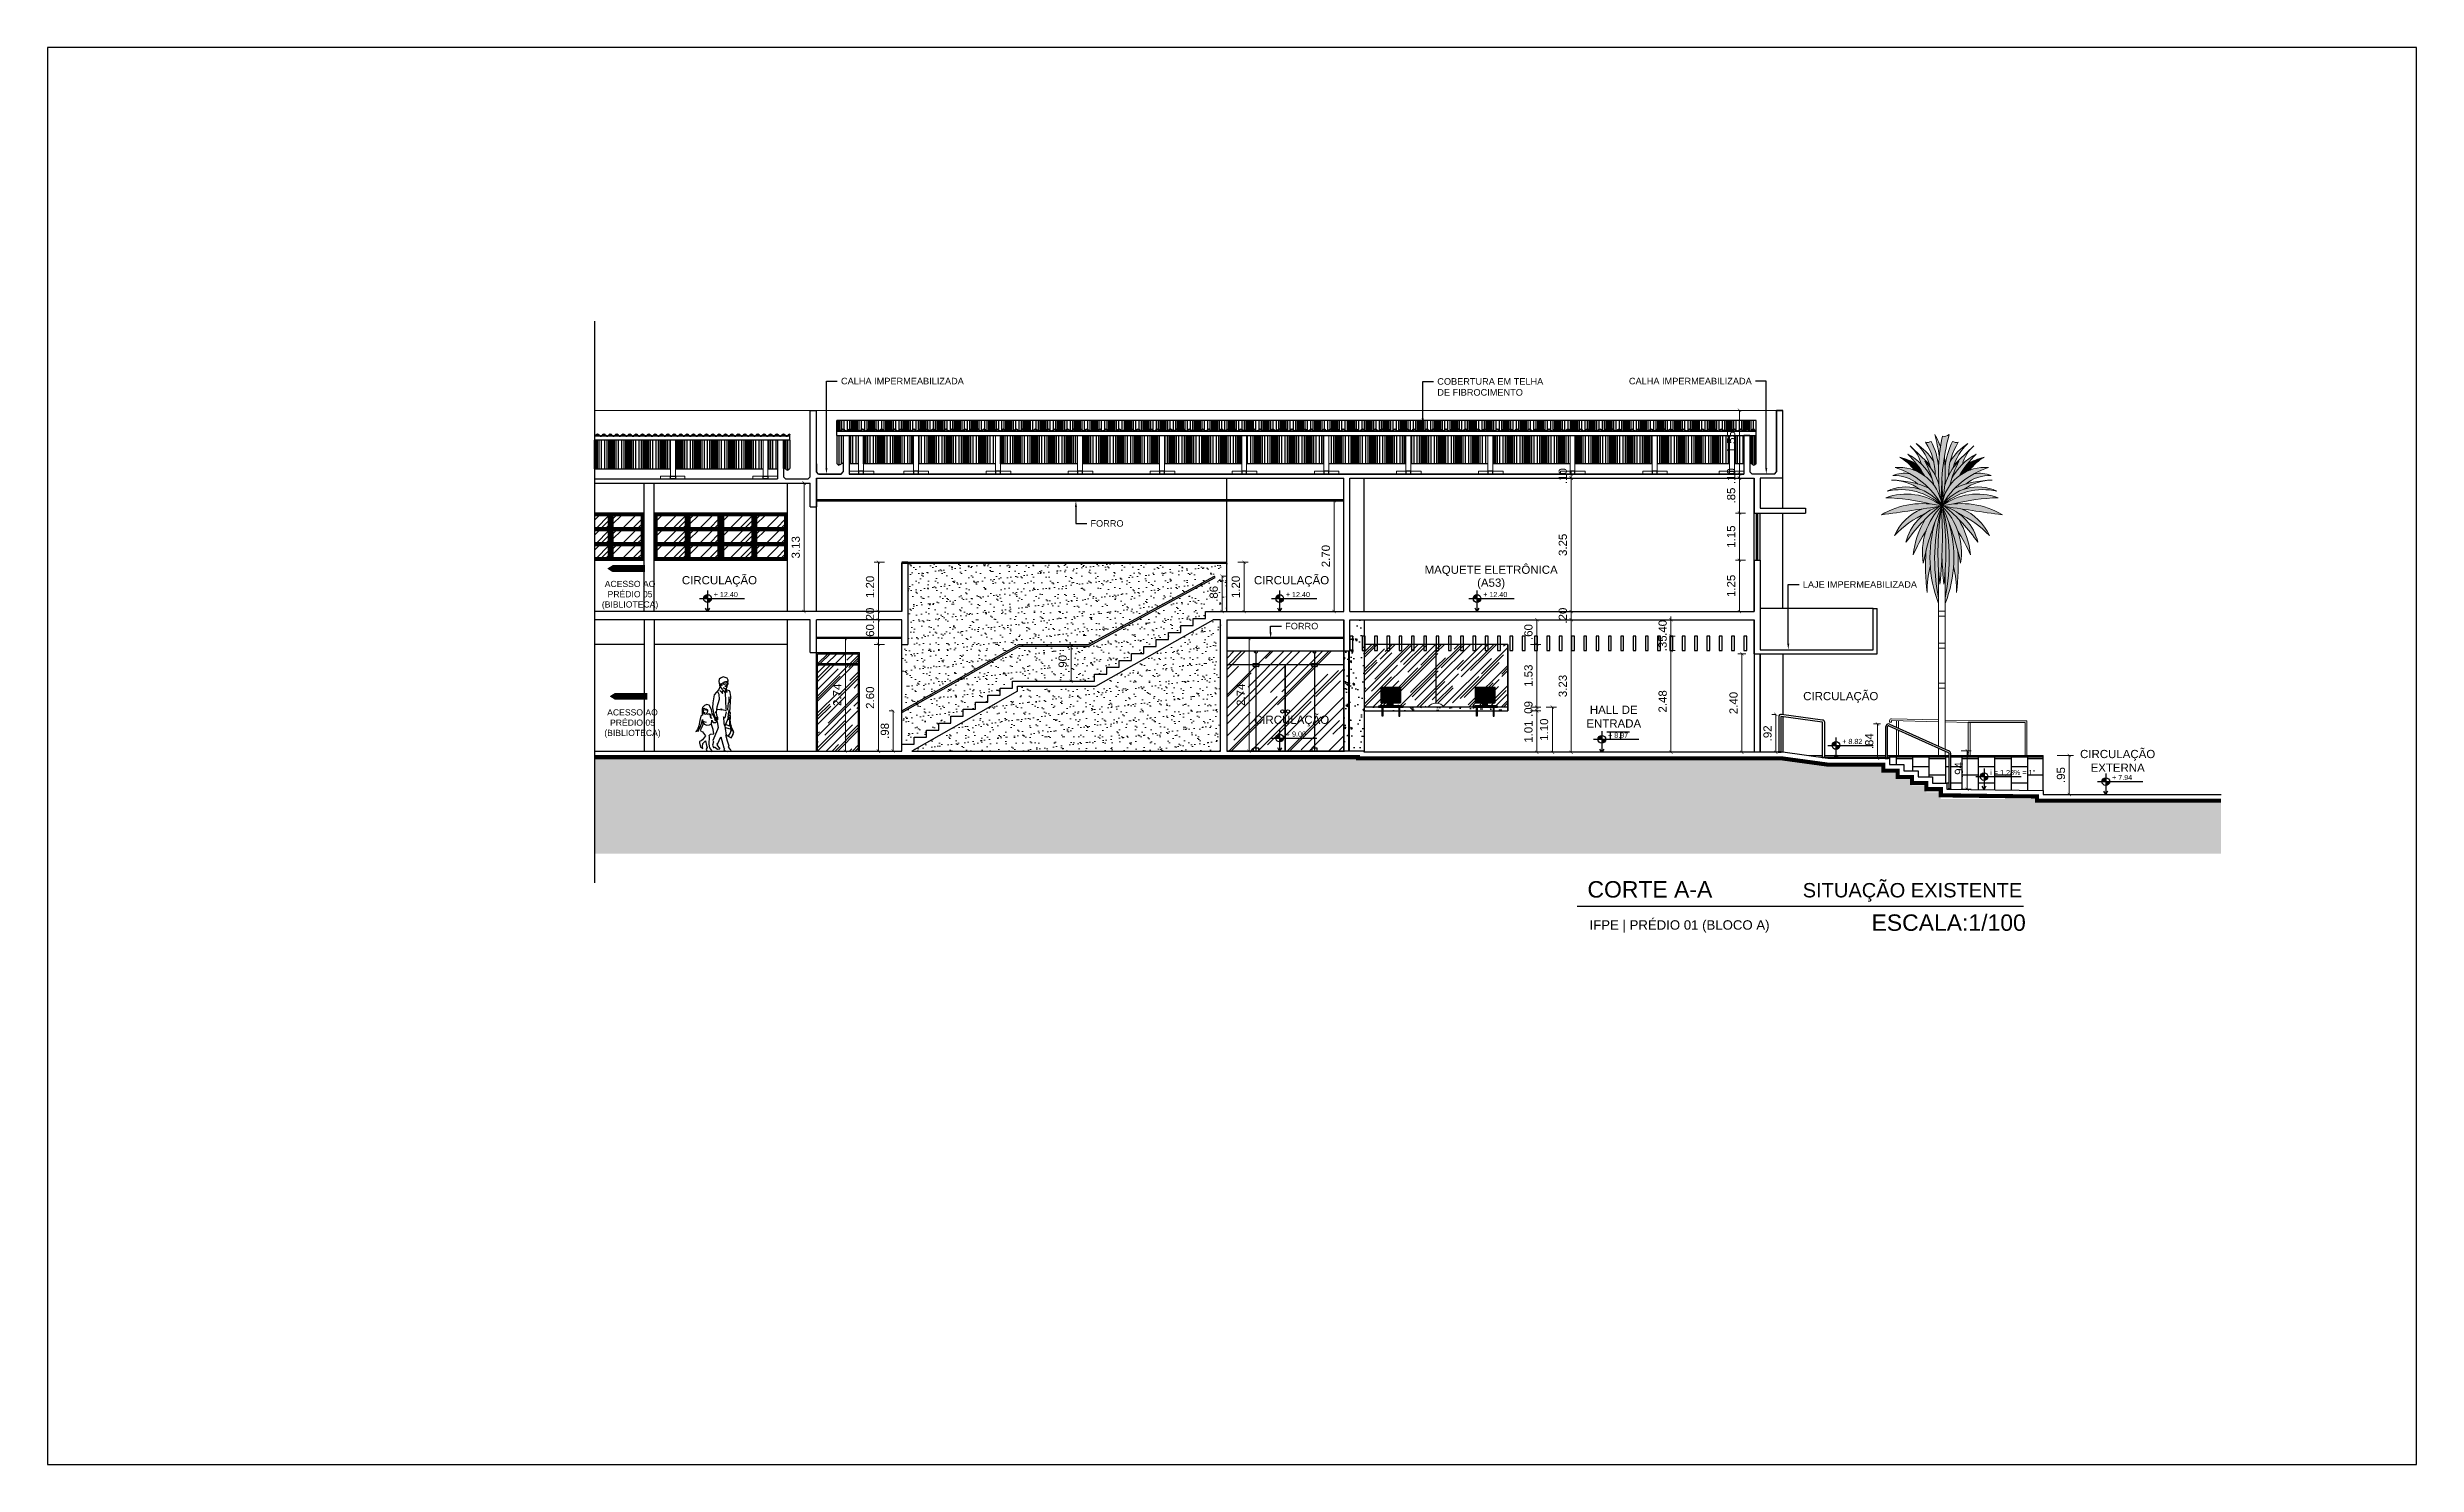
# Model space of a CAD drawing. Header units: metres. Extents: x 2362 to 4220, y 91 to 382.
# Drawn here: x 3231.9 to 3289.6, y 224.7 to 259.2 of the extents above; entities that cross this region are included whole.
import ezdxf
from ezdxf import colors
from ezdxf.entities.mleader import LeaderData, LeaderLine
from ezdxf.math import Vec2, Vec3

# ---------------------------------------------------------------- set-up
doc = ezdxf.new("R2010")
doc.units = ezdxf.units.M
doc.header["$LTSCALE"] = 5
doc.header["$MEASUREMENT"] = 0
doc.linetypes.add('CENTER', pattern=[475.411127, 297.131955, -59.426391, 59.426391, -59.426391])
doc.linetypes.add('DASHED', pattern=[0.75, 0.5, -0.25])
for name, color, linetype, lineweight in [('2prancha', 4, 'Continuous', 18), ('ESQUADRIAS', 3, 'Continuous', 35), ('HACH', 251, 'Continuous', 5), ('MOBILIÁRIO', 252, 'Continuous', 9), ('piso', 1, 'Continuous', 13), ('texto', 3, 'Continuous', 25), ('VEGET', 74, 'Continuous', 0)]:
    doc.layers.add(name, color=color, linetype=linetype, lineweight=lineweight)
for name, color, linetype in [('COTA 1 100', 2, 'Continuous'), ('COTA DE NÍVEL', 1, 'Continuous'), ('HACHURA', 251, 'Continuous'), ('HACHURA PISOS', 250, 'Continuous'), ('Layout', 250, 'Continuous'), ('PENA 0.05', 8, 'Continuous'), ('PENA 0.15', 7, 'Continuous'), ('PENA 0.2', 2, 'Continuous'), ('PENA 01', 1, 'Continuous'), ('PENA 02', 2, 'Continuous'), ('PENA 03', 3, 'Continuous'), ('PENA 06', 6, 'Continuous'), ('projeção', 7, 'DASHED'), ('SIMBOLO', 1, 'Continuous'), ('TXT ESPECIFICAÇÃO', 7, 'Continuous'), ('TXT ESPECIFICAÇÕES', 7, 'Continuous')]:
    doc.layers.add(name, color=color, linetype=linetype)
doc.styles.add('GRAF', font='GRAF.SHX')
doc.styles.add('Luana', font='arial.ttf')
doc.styles.get("Standard").update_dxf_attribs({"font": 'arial.ttf'})
doc.dimstyles.new('arial100', dxfattribs={"dimtxt": 0.2, "dimasz": 0.08, "dimexe": 0.1, "dimexo": 0.2, "dimgap": 0.1, "dimtad": 1, "dimzin": 4, "dimdsep": 46, "dimtxsty": 'Luana', "dimblk": 'ARCHTICK', "dimcen": 0, "dimclrd": 7, "dimclre": 7, "dimclrt": 256, "dimadec": 0, "dimazin": 0, "dimtfac": 1, "dimtix": 1, "dimtmove": 0, "dimatfit": 3, "dimldrblk": 'CLOSEDBLANK', "dimfxl": 0, "dimlwd": 5, "dimlwe": 5, "dimarcsym": 0})

msp = doc.modelspace()

# ---------------------------------------------------------------- texts
at = {"layer": 'PENA 0.05', "style": 'Luana'}
msp.add_text('SITUAÇÃO EXISTENTE', height=0.35, dxfattribs=at).set_placement((3274.6562, 238.4959))
at = {"layer": 'PENA 0.05', "linetype": 'ByBlock', "style": 'Luana'}
msp.add_text('IFPE | PRÉDIO 01 (BLOCO A)', height=0.23, dxfattribs=at).set_placement((3269.4615, 237.7089))
at = {"layer": 'PENA 0.2', "style": 'Luana'}
for s, p in [('CORTE A-A', (3269.4113, 238.4917)), ('ESCALA:1/100', (3276.3341, 237.6815))]:
    msp.add_text(s, height=0.4, dxfattribs=at).set_placement(p)
at = {"layer": 'texto', "color": 2, "ltscale": 0.05, "char_height": 0.2, "attachment_point": 5, "style": 'Luana'}
for s, insert, width in [('MAQUETE ELETRÔNICA', (3267.0638, 246.4533), 5.217997), ('CIRCULAÇÃO', (3248.2597, 246.1938), 1.934), ('CIRCULAÇÃO', (3262.2007, 246.1938), 1.934), ('(A53)', (3267.0638, 246.1349), 5.217997), ('HALL DE ENTRADA', (3270.0516, 242.901), 1.934), ('CIRCULAÇÃO', (3275.5838, 243.3701), 1.934), ('CIRCULAÇÃO', (3262.2007, 242.7938), 1.934), ('CIRCULAÇÃO EXTERNA', (3282.3311, 241.823), 1.934)]:
    msp.add_mtext(s, dxfattribs=dict(at, insert=insert, width=width))
at = {"layer": 'texto', "color": 7, "ltscale": 0.05, "char_height": 0.15, "width": 1.934, "attachment_point": 5, "style": 'Luana'}
for s, insert in [('ACESSO AO PRÉDIO 05 (BIBLIOTECA) ', (3246.081, 245.8616)), ('ACESSO AO PRÉDIO 05\\P(BIBLIOTECA)', (3246.1406, 242.7316))]:
    msp.add_mtext(s, dxfattribs=dict(at, insert=insert))

# ---------------------------------------------------------------- blocks, each defined once
blk = doc.blocks.new('A$C18173B09')
at = {"true_color": 0xffffff}
h = blk.add_hatch(color=7, dxfattribs=at)
h.paths.add_polyline_path([(0.224, 0.448), (-0.222, 0.448, 0.267396), (-0.237, 0.44), (0.239, 0.44, 0.267396)], flags=0)
h.paths.add_polyline_path([(0.003, 0.444, -1), (-0.001, 0.444, -1)], flags=0)
h.paths.add_polyline_path([(0.228, 0.452), (-0.226, 0.452, 0.414214), (-0.241, 0.436), (-0.241, 0.079, 0.414214), (-0.226, 0.063), (0.228, 0.063, 0.414214), (0.244, 0.079), (0.244, 0.436, 0.414214)])
h.paths.add_polyline_path([(0.224, 0.448, -0.414214), (0.241, 0.431), (0.241, 0.151, -0.414214), (0.224, 0.135), (-0.222, 0.135, -0.414214), (-0.239, 0.151), (-0.239, 0.431, -0.414214), (-0.222, 0.448)], flags=16)
h.paths.add_polyline_path([(0.004, 0.116), (0.005, 0.116), (0.005, 0.116), (0.006, 0.116), (0.006, 0.116), (0.006, 0.116), (0.007, 0.116), (0.007, 0.116), (0.007, 0.116), (0.007, 0.116), (0.007, 0.116), (0.007, 0.115), (0.007, 0.114), (0.007, 0.114), (0.007, 0.113), (0.007, 0.113), (0.006, 0.112), (0.006, 0.112), (0.006, 0.111), (0.005, 0.111), (0.005, 0.11), (0.004, 0.11), (0.004, 0.11), (0.003, 0.109), (0.003, 0.109), (0.002, 0.109), (0.001, 0.109), (0.001, 0.109), (0.001, 0.109), (0.001, 0.11), (0.001, 0.111), (0.001, 0.111), (0.001, 0.112), (0.001, 0.112), (0.001, 0.113), (0.001, 0.113), (0.002, 0.114), (0.002, 0.114), (0.003, 0.115), (0.003, 0.115), (0.003, 0.115), (0.003, 0.115), (0.004, 0.115)], flags=16)
h.paths.add_polyline_path([(-0.007, 0.108), (-0.006, 0.108), (-0.005, 0.108), (-0.005, 0.108), (-0.004, 0.108), (-0.004, 0.108), (-0.003, 0.108), (-0.003, 0.108), (-0.002, 0.108), (-0.001, 0.107), (-0.001, 0.107), (-0.001, 0.107), (-0.001, 0.107), (-0.001, 0.107), (-0.001, 0.107), (-0.001, 0.107), (-0.001, 0.107), (-0.001, 0.107), (0, 0.107), (0, 0.107), (0, 0.106), (0, 0.106), (0, 0.106), (0, 0.106), (0, 0.106), (0.001, 0.106), (0.001, 0.106), (0.001, 0.106), (0.001, 0.106), (0.001, 0.106), (0.001, 0.106), (0.001, 0.106), (0.002, 0.106), (0.002, 0.106), (0.002, 0.106), (0.002, 0.106), (0.002, 0.106), (0.002, 0.107), (0.002, 0.107), (0.002, 0.107), (0.002, 0.107), (0.002, 0.107), (0.003, 0.107), (0.003, 0.107), (0.003, 0.107), (0.003, 0.107), (0.003, 0.107), (0.003, 0.107), (0.004, 0.108), (0.004, 0.108), (0.005, 0.108), (0.005, 0.108), (0.006, 0.108), (0.006, 0.108), (0.007, 0.108), (0.007, 0.108), (0.008, 0.108), (0.009, 0.108), (0.009, 0.108), (0.01, 0.108), (0.01, 0.107), (0.011, 0.107), (0.011, 0.106), (0.011, 0.106), (0.011, 0.106), (0.011, 0.106), (0.012, 0.106), (0.012, 0.106), (0.012, 0.106), (0.012, 0.105), (0.012, 0.105), (0.012, 0.105), (0.011, 0.104), (0.011, 0.104), (0.011, 0.104), (0.011, 0.104), (0.01, 0.104), (0.01, 0.104), (0.01, 0.104), (0.01, 0.104), (0.01, 0.104), (0.01, 0.104), (0.01, 0.104), (0.01, 0.103), (0.01, 0.103), (0.01, 0.103), (0.009, 0.103), (0.009, 0.103), (0.009, 0.103), (0.009, 0.102), (0.009, 0.102), (0.009, 0.102), (0.009, 0.102), (0.009, 0.102), (0.009, 0.101), (0.009, 0.101), (0.009, 0.101), (0.009, 0.101), (0.009, 0.101), (0.009, 0.1), (0.009, 0.1), (0.009, 0.1), (0.009, 0.1), (0.009, 0.1), (0.009, 0.099), (0.009, 0.099), (0.009, 0.099), (0.009, 0.099), (0.009, 0.098), (0.009, 0.098), (0.009, 0.098), (0.009, 0.097), (0.01, 0.097), (0.01, 0.097), (0.01, 0.097), (0.01, 0.096), (0.01, 0.096), (0.01, 0.096), (0.01, 0.096), (0.01, 0.096), (0.011, 0.095), (0.011, 0.095), (0.011, 0.095), (0.011, 0.095), (0.011, 0.095), (0.011, 0.095), (0.011, 0.095), (0.012, 0.094), (0.012, 0.094), (0.012, 0.094), (0.012, 0.094), (0.012, 0.094), (0.012, 0.094), (0.012, 0.094), (0.013, 0.094), (0.013, 0.094), (0.013, 0.094), (0.013, 0.094), (0.013, 0.094), (0.013, 0.094), (0.013, 0.093), (0.013, 0.093), (0.013, 0.092), (0.013, 0.092), (0.013, 0.091), (0.012, 0.09), (0.012, 0.089), (0.012, 0.089), (0.011, 0.088), (0.011, 0.087), (0.01, 0.087), (0.01, 0.087), (0.009, 0.086), (0.009, 0.086), (0.008, 0.086), (0.008, 0.085), (0.007, 0.085), (0.006, 0.085), (0.006, 0.085), (0.005, 0.086), (0.005, 0.086), (0.004, 0.086), (0.004, 0.086), (0.004, 0.086), (0.004, 0.086), (0.004, 0.086), (0.004, 0.086), (0.004, 0.086), (0.004, 0.086), (0.004, 0.086), (0.004, 0.086), (0.003, 0.086), (0.003, 0.086), (0.003, 0.086), (0.003, 0.086), (0.003, 0.086), (0.003, 0.086), (0.003, 0.086), (0.002, 0.086), (0.002, 0.086), (0.002, 0.086), (0.002, 0.086), (0.002, 0.086), (0.002, 0.086), (0.001, 0.086), (0.001, 0.086), (0.001, 0.086), (0.001, 0.086), (0.001, 0.086), (0.001, 0.086), (0, 0.086), (0, 0.086), (0, 0.086), (0, 0.086), (0, 0.086), (0, 0.086), (-0.001, 0.086), (-0.001, 0.086), (-0.001, 0.086), (-0.001, 0.086), (-0.001, 0.086), (-0.001, 0.086), (-0.002, 0.086), (-0.002, 0.085), (-0.003, 0.085), (-0.003, 0.085), (-0.004, 0.085), (-0.005, 0.086), (-0.005, 0.086), (-0.006, 0.086), (-0.006, 0.087), (-0.007, 0.087), (-0.007, 0.087), (-0.008, 0.088), (-0.008, 0.088), (-0.008, 0.089), (-0.009, 0.089), (-0.009, 0.09), (-0.009, 0.09), (-0.01, 0.091), (-0.01, 0.091), (-0.01, 0.092), (-0.01, 0.092), (-0.011, 0.093), (-0.011, 0.094), (-0.011, 0.095), (-0.011, 0.095), (-0.012, 0.096), (-0.012, 0.097), (-0.012, 0.098), (-0.012, 0.098), (-0.012, 0.099), (-0.012, 0.1), (-0.012, 0.1), (-0.012, 0.101), (-0.012, 0.101), (-0.011, 0.102), (-0.011, 0.103), (-0.011, 0.103), (-0.01, 0.104), (-0.01, 0.104), (-0.01, 0.105), (-0.009, 0.105), (-0.009, 0.106), (-0.009, 0.106), (-0.008, 0.107), (-0.008, 0.107), (-0.007, 0.107)], flags=16)
h.paths.add_polyline_path([(0.241, 0.431, 0.132178), (0.239, 0.44), (-0.237, 0.44, 0.132178), (-0.239, 0.431), (-0.239, 0.151, 0.414214), (-0.222, 0.135), (0.224, 0.135, 0.414214), (0.241, 0.151)], flags=16)
h.paths.add_polyline_path([(0.058, 0.063), (-0.058, 0.063, -0.062381), (-0.069, 0.003), (0.069, 0.003, -0.062381)])
for points in [[(0.228, 0.452), (-0.226, 0.452, 0.414214), (-0.241, 0.436), (-0.241, 0.079, 0.414214), (-0.226, 0.063), (0.228, 0.063, 0.414214), (0.244, 0.079), (0.244, 0.436, 0.414214)], [(0.224, 0.448, -0.414214), (0.241, 0.431), (0.241, 0.151, -0.414214), (0.224, 0.135), (-0.222, 0.135, -0.414214), (-0.239, 0.151), (-0.239, 0.431, -0.414214), (-0.222, 0.448)], [(0.224, 0.448), (-0.222, 0.448, 0.267396), (-0.237, 0.44), (0.239, 0.44, 0.267396)], [(0.058, 0.063), (-0.058, 0.063, -0.062381), (-0.069, 0.003), (0.069, 0.003, -0.062381)]]:
    blk.add_lwpolyline(points, format="xyb", close=True)
for points in [[(0.084, 0.003), (-0.084, 0.003), (-0.084, 0), (0.084, 0)], [(0.012, 0.094), (0.012, 0.094), (0.012, 0.094), (0.012, 0.094), (0.012, 0.094), (0.012, 0.094), (0.012, 0.094), (0.011, 0.095), (0.011, 0.095), (0.011, 0.095), (0.011, 0.095), (0.011, 0.095), (0.011, 0.095), (0.011, 0.095), (0.01, 0.096), (0.01, 0.096), (0.01, 0.096), (0.01, 0.096), (0.01, 0.096), (0.01, 0.097), (0.01, 0.097), (0.01, 0.097), (0.009, 0.097), (0.009, 0.098), (0.009, 0.098), (0.009, 0.098), (0.009, 0.099), (0.009, 0.099), (0.009, 0.099), (0.009, 0.099), (0.009, 0.1), (0.009, 0.1), (0.009, 0.1), (0.009, 0.1), (0.009, 0.1), (0.009, 0.101), (0.009, 0.101), (0.009, 0.101), (0.009, 0.101), (0.009, 0.101), (0.009, 0.102), (0.009, 0.102), (0.009, 0.102), (0.009, 0.102), (0.009, 0.102), (0.009, 0.103), (0.009, 0.103), (0.009, 0.103), (0.01, 0.103), (0.01, 0.103), (0.01, 0.103), (0.01, 0.104), (0.01, 0.104), (0.01, 0.104), (0.01, 0.104), (0.01, 0.104), (0.01, 0.104), (0.01, 0.104), (0.011, 0.104), (0.011, 0.104), (0.011, 0.104), (0.011, 0.104), (0.011, 0.104), (0.011, 0.105), (0.011, 0.105), (0.011, 0.105), (0.012, 0.105), (0.012, 0.105), (0.012, 0.105), (0.012, 0.105), (0.012, 0.105), (0.012, 0.105), (0.012, 0.105), (0.012, 0.105), (0.012, 0.105), (0.012, 0.105), (0.012, 0.105), (0.012, 0.105), (0.012, 0.106), (0.012, 0.106), (0.012, 0.106), (0.011, 0.106), (0.011, 0.106), (0.011, 0.106), (0.011, 0.106), (0.011, 0.106), (0.011, 0.106), (0.011, 0.106), (0.011, 0.107), (0.011, 0.107), (0.011, 0.107), (0.011, 0.107), (0.01, 0.107), (0.01, 0.107), (0.01, 0.107), (0.01, 0.107), (0.01, 0.107), (0.01, 0.107), (0.01, 0.108), (0.01, 0.108), (0.009, 0.108), (0.009, 0.108), (0.009, 0.108), (0.009, 0.108), (0.009, 0.108), (0.009, 0.108), (0.008, 0.108), (0.008, 0.108), (0.008, 0.108), (0.008, 0.108), (0.008, 0.108), (0.007, 0.108), (0.007, 0.108), (0.007, 0.108), (0.007, 0.108), (0.007, 0.108), (0.007, 0.108), (0.006, 0.108), (0.006, 0.108), (0.006, 0.108), (0.006, 0.108), (0.006, 0.108), (0.006, 0.108), (0.006, 0.108), (0.005, 0.108), (0.005, 0.108), (0.005, 0.108), (0.005, 0.108), (0.005, 0.108), (0.005, 0.108), (0.005, 0.108), (0.005, 0.108), (0.004, 0.108), (0.004, 0.108), (0.004, 0.108), (0.004, 0.108), (0.004, 0.108), (0.004, 0.108), (0.004, 0.108), (0.004, 0.108), (0.003, 0.107), (0.003, 0.107), (0.003, 0.107), (0.003, 0.107), (0.003, 0.107), (0.003, 0.107), (0.003, 0.107), (0.003, 0.107), (0.003, 0.107), (0.003, 0.107), (0.003, 0.107), (0.003, 0.107), (0.002, 0.107), (0.002, 0.107), (0.002, 0.107), (0.002, 0.107), (0.002, 0.107), (0.002, 0.106), (0.002, 0.106), (0.002, 0.106), (0.002, 0.106), (0.002, 0.106), (0.001, 0.106), (0.001, 0.106), (0.001, 0.106), (0.001, 0.106), (0.001, 0.106), (0.001, 0.106), (0.001, 0.106), (0, 0.106), (0, 0.106), (0, 0.106), (0, 0.106), (0, 0.106), (0, 0.107), (0, 0.107), (-0.001, 0.107), (-0.001, 0.107), (-0.001, 0.107), (-0.001, 0.107), (-0.001, 0.107), (-0.001, 0.107), (-0.001, 0.107), (-0.001, 0.107), (-0.001, 0.107), (-0.001, 0.107), (-0.001, 0.107), (-0.002, 0.107), (-0.002, 0.107), (-0.002, 0.107), (-0.002, 0.107), (-0.002, 0.108), (-0.002, 0.108), (-0.002, 0.108), (-0.002, 0.108), (-0.002, 0.108), (-0.002, 0.108), (-0.002, 0.108), (-0.002, 0.108), (-0.003, 0.108), (-0.003, 0.108), (-0.003, 0.108), (-0.003, 0.108), (-0.003, 0.108), (-0.003, 0.108), (-0.003, 0.108), (-0.003, 0.108), (-0.003, 0.108), (-0.003, 0.108), (-0.003, 0.108), (-0.003, 0.108), (-0.004, 0.108), (-0.004, 0.108), (-0.004, 0.108), (-0.004, 0.108), (-0.004, 0.108), (-0.004, 0.108), (-0.004, 0.108), (-0.004, 0.108), (-0.005, 0.108), (-0.005, 0.108), (-0.005, 0.108), (-0.005, 0.108), (-0.005, 0.108), (-0.006, 0.108), (-0.006, 0.108), (-0.006, 0.108), (-0.006, 0.108), (-0.006, 0.108), (-0.007, 0.108), (-0.007, 0.108), (-0.007, 0.107), (-0.007, 0.107), (-0.007, 0.107), (-0.008, 0.107), (-0.008, 0.107), (-0.008, 0.107), (-0.008, 0.107), (-0.008, 0.107), (-0.008, 0.107), (-0.008, 0.107), (-0.008, 0.106), (-0.008, 0.106), (-0.009, 0.106), (-0.009, 0.106), (-0.009, 0.106), (-0.009, 0.106), (-0.009, 0.106), (-0.009, 0.106), (-0.009, 0.106), (-0.009, 0.106), (-0.009, 0.105), (-0.009, 0.105), (-0.01, 0.105), (-0.01, 0.105), (-0.01, 0.105), (-0.01, 0.105), (-0.01, 0.105), (-0.01, 0.104), (-0.01, 0.104), (-0.01, 0.104), (-0.01, 0.104), (-0.01, 0.104), (-0.011, 0.104), (-0.011, 0.103), (-0.011, 0.103), (-0.011, 0.103), (-0.011, 0.103), (-0.011, 0.103), (-0.011, 0.102), (-0.011, 0.102), (-0.011, 0.102), (-0.011, 0.102), (-0.012, 0.101), (-0.012, 0.101), (-0.012, 0.101), (-0.012, 0.101), (-0.012, 0.1), (-0.012, 0.1), (-0.012, 0.1), (-0.012, 0.099), (-0.012, 0.099), (-0.012, 0.099), (-0.012, 0.098), (-0.012, 0.098), (-0.012, 0.098), (-0.012, 0.097), (-0.012, 0.097), (-0.012, 0.097), (-0.012, 0.096), (-0.011, 0.096), (-0.011, 0.096), (-0.011, 0.095), (-0.011, 0.095), (-0.011, 0.094), (-0.011, 0.094), (-0.011, 0.094), (-0.011, 0.093), (-0.011, 0.093), (-0.011, 0.093), (-0.01, 0.092), (-0.01, 0.092), (-0.01, 0.092), (-0.01, 0.091), (-0.01, 0.091), (-0.01, 0.091), (-0.01, 0.091), (-0.009, 0.09), (-0.009, 0.09), (-0.009, 0.09), (-0.009, 0.089), (-0.009, 0.089), (-0.009, 0.089), (-0.008, 0.089), (-0.008, 0.088), (-0.008, 0.088), (-0.008, 0.088), (-0.008, 0.088), (-0.007, 0.088), (-0.007, 0.088), (-0.007, 0.087), (-0.007, 0.087), (-0.007, 0.087), (-0.007, 0.087), (-0.007, 0.087), (-0.006, 0.087), (-0.006, 0.087), (-0.006, 0.087), (-0.006, 0.086), (-0.006, 0.086), (-0.006, 0.086), (-0.006, 0.086), (-0.005, 0.086), (-0.005, 0.086), (-0.005, 0.086), (-0.005, 0.086), (-0.005, 0.086), (-0.005, 0.086), (-0.004, 0.086), (-0.004, 0.085), (-0.004, 0.085), (-0.004, 0.085), (-0.004, 0.085), (-0.004, 0.085), (-0.003, 0.085), (-0.003, 0.085), (-0.003, 0.085), (-0.003, 0.085), (-0.003, 0.085), (-0.003, 0.085), (-0.002, 0.085), (-0.002, 0.085), (-0.002, 0.085), (-0.002, 0.086), (-0.002, 0.086), (-0.002, 0.086), (-0.001, 0.086), (-0.001, 0.086), (-0.001, 0.086), (-0.001, 0.086), (-0.001, 0.086), (-0.001, 0.086), (-0.001, 0.086), (0, 0.086), (0, 0.086), (0, 0.086), (0, 0.086), (0, 0.086), (0, 0.086), (0.001, 0.086), (0.001, 0.086), (0.001, 0.086), (0.001, 0.086), (0.001, 0.086), (0.001, 0.086), (0.002, 0.086), (0.002, 0.086), (0.002, 0.086), (0.002, 0.086), (0.002, 0.086), (0.002, 0.086), (0.003, 0.086), (0.003, 0.086), (0.003, 0.086), (0.003, 0.086), (0.003, 0.086), (0.003, 0.086), (0.003, 0.086), (0.004, 0.086), (0.004, 0.086), (0.004, 0.086), (0.004, 0.086), (0.004, 0.086), (0.004, 0.086), (0.004, 0.086), (0.004, 0.086), (0.004, 0.086), (0.004, 0.086), (0.004, 0.086), (0.005, 0.086), (0.005, 0.086), (0.005, 0.086), (0.005, 0.086), (0.005, 0.086), (0.005, 0.086), (0.005, 0.086), (0.005, 0.086), (0.005, 0.085), (0.006, 0.085), (0.006, 0.085), (0.006, 0.085), (0.006, 0.085), (0.006, 0.085), (0.006, 0.085), (0.006, 0.085), (0.007, 0.085), (0.007, 0.085), (0.007, 0.085), (0.007, 0.085), (0.007, 0.085), (0.007, 0.085), (0.007, 0.085), (0.008, 0.085), (0.008, 0.085), (0.008, 0.085), (0.008, 0.085), (0.008, 0.086), (0.008, 0.086), (0.008, 0.086), (0.009, 0.086), (0.009, 0.086), (0.009, 0.086), (0.009, 0.086), (0.009, 0.086), (0.009, 0.086), (0.009, 0.086), (0.01, 0.086), (0.01, 0.086), (0.01, 0.086), (0.01, 0.087), (0.01, 0.087), (0.01, 0.087), (0.01, 0.087), (0.01, 0.087), (0.011, 0.087), (0.011, 0.087), (0.011, 0.088), (0.011, 0.088), (0.011, 0.088), (0.011, 0.088), (0.011, 0.089), (0.012, 0.089), (0.012, 0.089), (0.012, 0.089), (0.012, 0.089), (0.012, 0.09), (0.012, 0.09), (0.012, 0.09), (0.012, 0.09), (0.013, 0.091), (0.013, 0.091), (0.013, 0.091), (0.013, 0.091), (0.013, 0.092), (0.013, 0.092), (0.013, 0.092), (0.013, 0.092), (0.013, 0.093), (0.013, 0.093), (0.013, 0.093), (0.013, 0.093), (0.013, 0.093), (0.013, 0.093), (0.013, 0.094), (0.013, 0.094), (0.013, 0.094), (0.013, 0.094), (0.013, 0.094), (0.013, 0.094), (0.013, 0.094), (0.013, 0.094), (0.013, 0.094), (0.013, 0.094), (0.013, 0.094), (0.013, 0.094), (0.013, 0.094), (0.013, 0.094), (0.013, 0.094)]]:
    blk.add_lwpolyline(points, close=True)
blk.add_lwpolyline([(0.001, 0.109), (0.001, 0.109), (0.001, 0.109), (0.001, 0.109), (0.001, 0.11), (0.001, 0.11), (0.001, 0.11), (0.001, 0.11), (0.001, 0.11), (0.001, 0.11), (0.001, 0.111), (0.001, 0.111), (0.001, 0.111), (0.001, 0.111), (0.001, 0.111), (0.001, 0.112), (0.001, 0.112), (0.001, 0.112), (0.001, 0.112), (0.001, 0.112), (0.001, 0.112), (0.001, 0.113), (0.001, 0.113), (0.001, 0.113), (0.001, 0.113), (0.001, 0.113), (0.001, 0.113), (0.001, 0.113), (0.002, 0.113), (0.002, 0.114), (0.002, 0.114), (0.002, 0.114), (0.002, 0.114), (0.002, 0.114), (0.002, 0.114), (0.002, 0.114), (0.002, 0.114), (0.002, 0.114), (0.003, 0.115), (0.003, 0.115), (0.003, 0.115), (0.003, 0.115), (0.003, 0.115), (0.003, 0.115), (0.003, 0.115), (0.003, 0.115), (0.004, 0.115), (0.004, 0.115), (0.004, 0.115), (0.004, 0.116), (0.004, 0.116), (0.004, 0.116), (0.004, 0.116), (0.004, 0.116), (0.004, 0.116), (0.004, 0.116), (0.005, 0.116), (0.005, 0.116), (0.005, 0.116), (0.005, 0.116), (0.005, 0.116), (0.005, 0.116), (0.005, 0.116), (0.005, 0.116), (0.005, 0.116), (0.006, 0.116), (0.006, 0.116), (0.006, 0.116), (0.006, 0.116), (0.006, 0.116), (0.006, 0.116), (0.006, 0.116), (0.006, 0.116), (0.006, 0.116), (0.007, 0.116), (0.007, 0.116), (0.007, 0.116), (0.007, 0.116), (0.007, 0.116), (0.007, 0.116), (0.007, 0.116), (0.007, 0.116), (0.007, 0.116), (0.007, 0.116), (0.007, 0.116), (0.007, 0.116), (0.007, 0.116), (0.007, 0.115), (0.007, 0.115), (0.007, 0.115), (0.007, 0.115), (0.007, 0.115), (0.007, 0.115), (0.007, 0.115), (0.007, 0.115), (0.007, 0.115), (0.007, 0.115), (0.007, 0.114), (0.007, 0.114), (0.007, 0.114), (0.007, 0.114), (0.007, 0.114), (0.007, 0.114), (0.007, 0.114), (0.007, 0.114), (0.007, 0.113), (0.007, 0.113), (0.007, 0.113), (0.007, 0.113), (0.007, 0.113), (0.007, 0.113), (0.007, 0.113), (0.007, 0.113), (0.007, 0.112), (0.007, 0.112), (0.006, 0.112), (0.006, 0.112), (0.006, 0.112), (0.006, 0.112), (0.006, 0.112), (0.006, 0.112), (0.006, 0.111), (0.006, 0.111), (0.006, 0.111), (0.006, 0.111), (0.006, 0.111), (0.006, 0.111), (0.005, 0.111), (0.005, 0.111), (0.005, 0.11), (0.005, 0.11), (0.005, 0.11), (0.005, 0.11), (0.005, 0.11), (0.004, 0.11), (0.004, 0.11), (0.004, 0.11), (0.004, 0.11), (0.004, 0.109), (0.003, 0.109), (0.003, 0.109), (0.002, 0.109), (0.002, 0.109), (0.001, 0.109), (0.001, 0.109)])
blk.add_circle((0.001, 0.444), 0.00203)
blk = doc.blocks.new('SDSDF')
at = {"layer": 'PENA 02'}
blk.add_lwpolyline([(-0.06, 0.07), (0.06, 0.07), (0.06, 0), (-0.06, 0)], close=True, dxfattribs=at)
at = {"layer": 'piso'}
for p, q in [((-0.06, 0.07), (-0.06, 0.943)), ((0.06, 0.07), (0.06, 0.943))]:
    blk.add_line(p, q, dxfattribs=at)
blk.add_lwpolyline([(-0.31, 0.07), (0.29, 0.07), (0.29, 0), (-0.31, 0)], close=True, dxfattribs=at)
blk = doc.blocks.new('F312X00')
for p, q in [((-40.5, 6.6), (-40.8, 7.1)), ((-38.2, 9.7), (-40, 7.7)), ((-37.7, 9.3), (-39.6, 7.3)), ((-31.3, 9.3), (-29.4, 7.3)), ((-30.8, 9.7), (-29, 7.7)), ((-20.5, 9.7), (-22.3, 7.7)), ((-20, 9.3), (-21.9, 7.3)), ((-13.6, 9.3), (-11.7, 7.3)), ((-13.1, 9.7), (-11.3, 7.7)), ((-2.8, 9.7), (-4.6, 7.7)), ((-2.3, 9.3), (-4.2, 7.3)), ((4.1, 9.3), (6, 7.3)), ((4.6, 9.7), (6.4, 7.7)), ((14.9, 9.7), (13.1, 7.7)), ((15.4, 9.3), (13.5, 7.3)), ((21.8, 9.3), (23.7, 7.3)), ((22.3, 9.7), (24.1, 7.7)), ((32.6, 9.7), (30.8, 7.7)), ((33.1, 9.3), (31.2, 7.3)), ((39.5, 9.3), (41.4, 7.3)), ((40, 9.7), (41.8, 7.7)), ((50.3, 9.7), (48.5, 7.7)), ((50.8, 9.3), (48.9, 7.3)), ((57.2, 9.3), (59.1, 7.3)), ((57.7, 9.7), (59.5, 7.7)), ((68, 9.7), (66.2, 7.7)), ((68.5, 9.3), (66.6, 7.3)), ((69.1, 10), (68.8, 10.4))]:
    blk.add_line(p, q)
for centre, radius, start, end in [((-43.4, 10.8), 4.5, 304.51811, 317.55243), ((-43.4, 10.8), 5.1, 304.51811, 317.55243), ((-34.5, 6.4), 5, 90, 137.55243), ((-34.5, 6.4), 4.4, 90, 137.55243), ((-34.5, 6.4), 5, 42.44757, 90), ((-34.5, 6.4), 4.4, 42.44757, 90), ((-25.7, 10.8), 5.1, 222.44757, 270), ((-25.7, 10.8), 4.5, 222.44757, 270), ((-25.7, 10.8), 4.5, 270, 317.55243), ((-25.7, 10.8), 5.1, 270, 317.55243), ((-16.8, 6.4), 5, 90, 137.55243), ((-16.8, 6.4), 4.4, 90, 137.55243), ((-16.8, 6.4), 5, 42.44757, 90), ((-16.8, 6.4), 4.4, 42.44757, 90), ((-8, 10.8), 5.1, 222.44757, 270), ((-8, 10.8), 4.5, 222.44757, 270), ((-8, 10.8), 4.5, 270, 317.55243), ((-8, 10.8), 5.1, 270, 317.55243), ((0.9, 6.4), 5, 90, 137.55243), ((0.9, 6.4), 4.4, 90, 137.55243), ((0.9, 6.4), 5, 42.44757, 90), ((0.9, 6.4), 4.4, 42.44757, 90), ((9.7, 10.8), 5.1, 222.44757, 270), ((9.7, 10.8), 4.5, 222.44757, 270), ((9.7, 10.8), 4.5, 270, 317.55243), ((9.7, 10.8), 5.1, 270, 317.55243), ((18.6, 6.4), 5, 90, 137.55243), ((18.6, 6.4), 4.4, 90, 137.55243), ((18.6, 6.4), 5, 42.44757, 90), ((18.6, 6.4), 4.4, 42.44757, 90), ((27.4, 10.8), 5.1, 222.44757, 270), ((27.4, 10.8), 4.5, 222.44757, 270), ((27.4, 10.8), 4.5, 270, 317.55243), ((27.4, 10.8), 5.1, 270, 317.55243), ((36.3, 6.4), 5, 90, 137.55243), ((36.3, 6.4), 4.4, 90, 137.55243), ((36.3, 6.4), 5, 42.44757, 90), ((36.3, 6.4), 4.4, 42.44757, 90), ((45.1, 10.8), 5.1, 222.44757, 270), ((45.1, 10.8), 4.5, 222.44757, 270), ((45.1, 10.8), 4.5, 270, 317.55243), ((45.1, 10.8), 5.1, 270, 317.55243), ((54, 6.4), 5, 90, 137.55243), ((54, 6.4), 4.4, 90, 137.55243), ((54, 6.4), 5, 42.44757, 90), ((54, 6.4), 4.4, 42.44757, 90), ((62.8, 10.8), 5.1, 222.44757, 270), ((62.8, 10.8), 4.5, 222.44757, 270), ((62.8, 10.8), 4.5, 270, 317.55243), ((62.8, 10.8), 5.1, 270, 317.55243), ((71.7, 6.4), 5, 125.41858, 137.55243), ((71.7, 6.4), 4.4, 125.41858, 137.55243)]:
    blk.add_arc(centre, radius, start, end)
blk = doc.blocks.new('ASD')
at = {"layer": 'HACHURA', "ltscale": 1.5}
h = blk.add_hatch(dxfattribs=at)
h.set_pattern_fill('AR-RROOF', color=256, scale=0.5, angle=45, style=0, double=1)
h.set_pattern_definition([(45, (-2.85, 0), (0.424264, 1.13137), [7.5, -1, 2.5, -0.5]), (45, (-2.55655, 0.647), (-0.82378, 0.11667), [1.5, -0.165, 3, -0.375]), (45, (-2.97374, 0.4773), (1.601597, 2.075358), [4, -0.7, 2, -0.5])])
h.paths.add_polyline_path([(-2.138, 2.059), (-2.194, 2.059, -0.414214), (-2.204, 2.069), (-2.204, 2.1), (-2.85, 2.1), (-2.85, 0), (-2.204, 0), (-2.204, 0.062, -0.414214), (-2.194, 0.072), (-2.138, 0.072)])
h.paths.add_polyline_path([(-2.204, 2.1), (-2.204, 2.131), (-2.138, 2.131), (-2.138, 2.397), (-2.161, 2.397, -0.414214), (-2.171, 2.407), (-2.171, 2.43), (-2.85, 2.43), (-2.85, 2.1)])
h.paths.add_polyline_path([(-2.104, 2.43), (-2.104, 2.407, -0.414214), (-2.114, 2.397), (-2.138, 2.397), (-2.138, 2.131), (-2.071, 2.131), (-2.071, 2.1), (-0.779, 2.1), (-0.779, 2.131), (-0.713, 2.131), (-0.713, 2.397), (-0.736, 2.397, -0.414214), (-0.746, 2.407), (-0.746, 2.43)])
h.paths.add_polyline_path([(-2.071, 2.1), (-2.071, 2.069, -0.414214), (-2.081, 2.059), (-2.138, 2.059), (-2.138, 0.072), (-2.081, 0.072, -0.414214), (-2.071, 0.062), (-2.071, 0), (-1.425, 0), (-1.425, 2.1)])
h.paths.add_polyline_path([(-1.452, 0.965, -1), (-1.532, 0.965, -1)], flags=16)
h.paths.add_polyline_path([(-1.425, 2.1), (-1.425, 0), (-0.779, 0), (-0.779, 0.062, -0.414214), (-0.769, 0.072), (-0.713, 0.072), (-0.713, 2.059), (-0.769, 2.059, -0.414214), (-0.779, 2.069), (-0.779, 2.1)])
h.paths.add_polyline_path([(-1.318, 0.965, -1), (-1.398, 0.965, -1)], flags=16)
h.paths.add_polyline_path([(0, 2.1), (0, 2.43), (-0.679, 2.43), (-0.679, 2.407, -0.414214), (-0.689, 2.397), (-0.713, 2.397), (-0.713, 2.131), (-0.646, 2.131), (-0.646, 2.1)])
h.paths.add_polyline_path([(-0.646, 2.1), (-0.646, 2.069, -0.414214), (-0.656, 2.059), (-0.713, 2.059), (-0.713, 0.072), (-0.656, 0.072, -0.414214), (-0.646, 0.062), (-0.646, 0), (0, 0), (0, 2.1)])
for p, q in [((0, 2.43), (-2.85, 2.43)), ((-2.171, 2.43), (-2.138, 2.43)), ((-2.171, 2.407), (-2.171, 2.43)), ((-2.138, 2.397), (-2.161, 2.397)), ((-2.104, 2.43), (-2.138, 2.43)), ((-2.138, 2.397), (-2.138, 0)), ((-2.138, 2.397), (-2.114, 2.397)), ((-2.104, 2.407), (-2.104, 2.43)), ((-0.746, 2.43), (-0.713, 2.43)), ((-0.746, 2.407), (-0.746, 2.43)), ((-0.713, 2.397), (-0.736, 2.397)), ((-0.679, 2.43), (-0.713, 2.43)), ((-0.713, 2.397), (-0.713, 0)), ((-0.713, 2.397), (-0.689, 2.397)), ((-0.679, 2.407), (-0.679, 2.43)), ((0, 2.1), (-2.85, 2.1)), ((-2.204, 2.131), (-2.071, 2.131)), ((-2.204, 2.069), (-2.204, 2.131)), ((-2.081, 2.059), (-2.194, 2.059)), ((-2.071, 2.131), (-2.071, 2.069)), ((-1.425, 2.1), (-1.425, 0)), ((-1.425, 0), (-1.425, 2.1)), ((-0.779, 2.131), (-0.646, 2.131)), ((-0.779, 2.069), (-0.779, 2.131)), ((-0.656, 2.059), (-0.769, 2.059)), ((-0.646, 2.131), (-0.646, 2.069)), ((-2.204, 0.062), (-2.204, 0)), ((-2.204, 0), (-2.071, 0)), ((-2.081, 0.072), (-2.194, 0.072)), ((-2.071, 0), (-2.071, 0.062)), ((-0.779, 0.062), (-0.779, 0)), ((-0.779, 0), (-0.646, 0)), ((-0.656, 0.072), (-0.769, 0.072)), ((-0.646, 0), (-0.646, 0.062))]:
    blk.add_line(p, q, dxfattribs=at)
blk.add_lwpolyline([(-2.85, 0), (0, 0), (0, 2.43), (-2.85, 2.43)], close=True, dxfattribs=at)
for centre in [(-1.492, 0.965), (-1.358, 0.965)]:
    blk.add_circle(centre, 0.04, dxfattribs=at)
for centre, start, end in [((-2.161, 2.407), 180, 270), ((-2.114, 2.407), 270, 0), ((-0.736, 2.407), 180, 270), ((-0.689, 2.407), 270, 0), ((-2.194, 2.069), 180, 270), ((-2.081, 2.069), 270, 0), ((-0.769, 2.069), 180, 270), ((-0.656, 2.069), 270, 0), ((-2.194, 0.062), 90, 180), ((-2.081, 0.062), 0, 90), ((-0.769, 0.062), 90, 180), ((-0.656, 0.062), 0, 90)]:
    blk.add_arc(centre, 0.01, start, end, dxfattribs=at)
blk = doc.blocks.new('seta_cima')
blk.add_lwpolyline([(3.1, -7.1, 6.78, 6.78, 0), (3.1, 16.2, 17.4, 0, 0), (3.1, 29.7, 0, 0, 0)], format="xyseb")
blk = doc.blocks.new('_ArchTick')
at = {"color": 0, "linetype": 'ByBlock', "const_width": 0.15}
blk.add_lwpolyline([(-0.5, -0.5), (0.5, 0.5)], dxfattribs=at)
blk = doc.blocks.new('*D28')
at = {"layer": 'COTA 1 100', "color": 7, "lineweight": 5, "ltscale": 1.5}
for p, q in [((3268.026, 245.262), (3268.276, 245.262)), ((3268.176, 245.262), (3268.176, 244.662)), ((3268.026, 244.662), (3268.276, 244.662))]:
    blk.add_line(p, q, dxfattribs=at)
at = {"layer": 'Defpoints', "color": 0, "ltscale": 1.5}
for p in [(3267.471, 245.262), (3267.471, 244.662), (3268.176, 244.662)]:
    blk.add_point(p, dxfattribs=at)
at = {"layer": 'COTA 1 100', "color": 7, "lineweight": 5, "ltscale": 1.5, "xscale": 0.08, "yscale": 0.08, "zscale": 0.08}
for p, rotation in [((3268.176, 245.262), 90), ((3268.176, 244.662), 270)]:
    blk.add_blockref('_ArchTick', p, dxfattribs=dict(at, rotation=rotation))
at = {"layer": 'COTA 1 100', "ltscale": 1.5, "insert": (3267.974, 244.962), "char_height": 0.2, "attachment_point": 5, "rotation": 90, "style": 'Luana'}
blk.add_mtext('.60', dxfattribs=at)
blk = doc.blocks.new('_ClosedBlank')
at = {"layer": '2prancha', "color": 0, "lineweight": -2}
for p, q in [((-1, 0.17), (0, 0)), ((-1, 0.17), (-1, -0.17)), ((0, 0), (-1, -0.17))]:
    blk.add_line(p, q, dxfattribs=at)
blk = doc.blocks.new('*D29')
at = {"layer": 'COTA 1 100', "color": 7, "lineweight": 5, "ltscale": 1.5}
for p, q in [((3268.026, 244.662), (3268.276, 244.662)), ((3268.176, 244.662), (3268.176, 243.132)), ((3268.026, 243.132), (3268.276, 243.132))]:
    blk.add_line(p, q, dxfattribs=at)
at = {"layer": 'Defpoints', "color": 0, "ltscale": 1.5}
for p in [(3267.471, 244.662), (3267.471, 243.132), (3268.176, 243.132)]:
    blk.add_point(p, dxfattribs=at)
at = {"layer": 'COTA 1 100', "color": 7, "lineweight": 5, "ltscale": 1.5, "xscale": 0.08, "yscale": 0.08, "zscale": 0.08}
for p, rotation in [((3268.176, 244.662), 90), ((3268.176, 243.132), 270)]:
    blk.add_blockref('_ArchTick', p, dxfattribs=dict(at, rotation=rotation))
at = {"layer": 'COTA 1 100', "ltscale": 1.5, "insert": (3267.974, 243.897), "char_height": 0.2, "attachment_point": 5, "rotation": 90, "style": 'Luana'}
blk.add_mtext('1.53', dxfattribs=at)
blk = doc.blocks.new('*D30')
at = {"layer": 'COTA 1 100', "color": 7, "lineweight": 5, "ltscale": 1.5}
for p, q in [((3268.026, 243.132), (3268.276, 243.132)), ((3268.176, 243.132), (3268.176, 243.212)), ((3268.176, 243.132), (3268.176, 243.042)), ((3268.026, 243.042), (3268.276, 243.042)), ((3268.176, 243.042), (3268.176, 242.962))]:
    blk.add_line(p, q, dxfattribs=at)
at = {"layer": 'Defpoints', "color": 0, "ltscale": 1.5}
for p in [(3267.471, 243.132), (3267.471, 243.042), (3268.176, 243.042)]:
    blk.add_point(p, dxfattribs=at)
at = {"layer": 'COTA 1 100', "color": 7, "lineweight": 5, "ltscale": 1.5, "xscale": 0.08, "yscale": 0.08, "zscale": 0.08}
for p, rotation in [((3268.176, 243.132), 270), ((3268.176, 243.042), 90)]:
    blk.add_blockref('_ArchTick', p, dxfattribs=dict(at, rotation=rotation))
at = {"layer": 'COTA 1 100', "ltscale": 1.5, "insert": (3267.974, 243.087), "char_height": 0.2, "attachment_point": 5, "rotation": 90, "style": 'Luana'}
blk.add_mtext('.09', dxfattribs=at)
blk = doc.blocks.new('*D31')
at = {"layer": 'COTA 1 100', "color": 7, "lineweight": 5, "ltscale": 1.5}
for p, q in [((3268.026, 243.042), (3268.276, 243.042)), ((3268.176, 243.042), (3268.176, 242.032)), ((3268.026, 242.032), (3268.276, 242.032))]:
    blk.add_line(p, q, dxfattribs=at)
at = {"layer": 'Defpoints', "color": 0, "ltscale": 1.5}
for p in [(3267.471, 243.042), (3267.471, 242.032), (3268.176, 242.032)]:
    blk.add_point(p, dxfattribs=at)
at = {"layer": 'COTA 1 100', "color": 7, "lineweight": 5, "ltscale": 1.5, "xscale": 0.08, "yscale": 0.08, "zscale": 0.08}
for p, rotation in [((3268.176, 243.042), 90), ((3268.176, 242.032), 270)]:
    blk.add_blockref('_ArchTick', p, dxfattribs=dict(at, rotation=rotation))
at = {"layer": 'COTA 1 100', "ltscale": 1.5, "insert": (3267.974, 242.537), "char_height": 0.2, "attachment_point": 5, "rotation": 90, "style": 'Luana'}
blk.add_mtext('1.01', dxfattribs=at)
blk = doc.blocks.new('*D32')
at = {"layer": 'COTA 1 100', "color": 7, "lineweight": 5, "ltscale": 1.5}
for p, q in [((3268.408, 243.132), (3268.658, 243.132)), ((3268.558, 243.132), (3268.558, 242.032)), ((3268.408, 242.032), (3268.658, 242.032))]:
    blk.add_line(p, q, dxfattribs=at)
at = {"layer": 'Defpoints', "color": 0, "ltscale": 1.5}
for p in [(3267.471, 243.132), (3267.471, 242.032), (3268.558, 242.032)]:
    blk.add_point(p, dxfattribs=at)
at = {"layer": 'COTA 1 100', "color": 7, "lineweight": 5, "ltscale": 1.5, "xscale": 0.08, "yscale": 0.08, "zscale": 0.08}
for p, rotation in [((3268.558, 243.132), 90), ((3268.558, 242.032), 270)]:
    blk.add_blockref('_ArchTick', p, dxfattribs=dict(at, rotation=rotation))
at = {"layer": 'COTA 1 100', "ltscale": 1.5, "insert": (3268.355, 242.582), "char_height": 0.2, "attachment_point": 5, "rotation": 90, "style": 'Luana'}
blk.add_mtext('1.10', dxfattribs=at)
blk = doc.blocks.new('A$C3A0C460E')
at = {"ltscale": 1.5}
for points in [[(-9.85, -0.75), (-9.78, -0.75), (-9.78, -0.4), (-9.85, -0.4)], [(-9.55, -0.75), (-9.48, -0.75), (-9.48, -0.4), (-9.55, -0.4)], [(-9.25, -0.75), (-9.18, -0.75), (-9.18, -0.4), (-9.25, -0.4)], [(-8.95, -0.75), (-8.88, -0.75), (-8.88, -0.4), (-8.95, -0.4)], [(-8.65, -0.75), (-8.58, -0.75), (-8.58, -0.4), (-8.65, -0.4)], [(-8.35, -0.75), (-8.28, -0.75), (-8.28, -0.4), (-8.35, -0.4)], [(-8.05, -0.75), (-7.98, -0.75), (-7.98, -0.4), (-8.05, -0.4)], [(-7.75, -0.75), (-7.68, -0.75), (-7.68, -0.4), (-7.75, -0.4)], [(-7.45, -0.75), (-7.38, -0.75), (-7.38, -0.4), (-7.45, -0.4)], [(-7.15, -0.75), (-7.08, -0.75), (-7.08, -0.4), (-7.15, -0.4)], [(-6.85, -0.75), (-6.78, -0.75), (-6.78, -0.4), (-6.85, -0.4)], [(-6.55, -0.75), (-6.48, -0.75), (-6.48, -0.4), (-6.55, -0.4)], [(-6.25, -0.75), (-6.18, -0.75), (-6.18, -0.4), (-6.25, -0.4)], [(-5.95, -0.75), (-5.88, -0.75), (-5.88, -0.4), (-5.95, -0.4)], [(-5.65, -0.75), (-5.58, -0.75), (-5.58, -0.4), (-5.65, -0.4)], [(-5.35, -0.75), (-5.28, -0.75), (-5.28, -0.4), (-5.35, -0.4)], [(-5.05, -0.75), (-4.98, -0.75), (-4.98, -0.4), (-5.05, -0.4)], [(-4.75, -0.75), (-4.68, -0.75), (-4.68, -0.4), (-4.75, -0.4)], [(-4.45, -0.75), (-4.38, -0.75), (-4.38, -0.4), (-4.45, -0.4)], [(-4.15, -0.75), (-4.08, -0.75), (-4.08, -0.4), (-4.15, -0.4)], [(-3.85, -0.75), (-3.78, -0.75), (-3.78, -0.4), (-3.85, -0.4)], [(-3.55, -0.75), (-3.48, -0.75), (-3.48, -0.4), (-3.55, -0.4)], [(-3.25, -0.75), (-3.18, -0.75), (-3.18, -0.4), (-3.25, -0.4)], [(-2.95, -0.75), (-2.88, -0.75), (-2.88, -0.4), (-2.95, -0.4)], [(-2.65, -0.75), (-2.58, -0.75), (-2.58, -0.4), (-2.65, -0.4)], [(-2.35, -0.75), (-2.28, -0.75), (-2.28, -0.4), (-2.35, -0.4)], [(-2.05, -0.75), (-1.98, -0.75), (-1.98, -0.4), (-2.05, -0.4)], [(-1.75, -0.75), (-1.68, -0.75), (-1.68, -0.4), (-1.75, -0.4)], [(-1.45, -0.75), (-1.38, -0.75), (-1.38, -0.4), (-1.45, -0.4)], [(-1.15, -0.75), (-1.08, -0.75), (-1.08, -0.4), (-1.15, -0.4)], [(-0.85, -0.75), (-0.78, -0.75), (-0.78, -0.4), (-0.85, -0.4)], [(-0.55, -0.75), (-0.48, -0.75), (-0.48, -0.4), (-0.55, -0.4)], [(-0.25, -0.75), (-0.18, -0.75), (-0.18, -0.4), (-0.25, -0.4)]]:
    blk.add_lwpolyline(points, close=True, dxfattribs=at)
blk = doc.blocks.new('*D33')
at = {"layer": 'COTA 1 100', "color": 7, "lineweight": 5, "ltscale": 1.5}
for p, q in [((3271.446, 244.512), (3271.546, 244.512)), ((3271.446, 244.512), (3271.446, 242.032)), ((3271.446, 242.032), (3271.546, 242.032))]:
    blk.add_line(p, q, dxfattribs=at)
at = {"layer": 'Defpoints', "color": 0, "ltscale": 1.5}
for p in [(3271.421, 244.512), (3271.421, 242.032), (3271.446, 242.032)]:
    blk.add_point(p, dxfattribs=at)
at = {"layer": 'COTA 1 100', "color": 7, "lineweight": 5, "ltscale": 1.5, "xscale": 0.08, "yscale": 0.08, "zscale": 0.08}
for p, rotation in [((3271.446, 244.512), 90), ((3271.446, 242.032), 270)]:
    blk.add_blockref('_ArchTick', p, dxfattribs=dict(at, rotation=rotation))
at = {"layer": 'COTA 1 100', "ltscale": 1.5, "insert": (3271.244, 243.272), "char_height": 0.2, "attachment_point": 5, "rotation": 90, "style": 'Luana'}
blk.add_mtext('2.48', dxfattribs=at)
blk = doc.blocks.new('*D34')
at = {"layer": 'COTA 1 100', "color": 7, "lineweight": 5, "ltscale": 1.5}
for p, q in [((3271.446, 244.862), (3271.446, 244.942)), ((3271.446, 244.862), (3271.546, 244.862)), ((3271.446, 244.512), (3271.446, 244.862)), ((3271.446, 244.512), (3271.546, 244.512)), ((3271.446, 244.512), (3271.446, 244.432))]:
    blk.add_line(p, q, dxfattribs=at)
at = {"layer": 'Defpoints', "color": 0, "ltscale": 1.5}
for p in [(3271.421, 244.862), (3271.446, 244.862), (3271.421, 244.512)]:
    blk.add_point(p, dxfattribs=at)
at = {"layer": 'COTA 1 100', "color": 7, "lineweight": 5, "ltscale": 1.5, "xscale": 0.08, "yscale": 0.08, "zscale": 0.08}
for p, rotation in [((3271.446, 244.862), 270), ((3271.446, 244.512), 90)]:
    blk.add_blockref('_ArchTick', p, dxfattribs=dict(at, rotation=rotation))
at = {"layer": 'COTA 1 100', "ltscale": 1.5, "insert": (3271.243, 244.687), "char_height": 0.2, "attachment_point": 5, "rotation": 90, "style": 'Luana'}
blk.add_mtext('.35', dxfattribs=at)
blk = doc.blocks.new('*D35')
at = {"layer": 'COTA 1 100', "color": 7, "lineweight": 5, "ltscale": 1.5}
for p, q in [((3271.446, 245.262), (3271.446, 245.342)), ((3271.446, 245.262), (3271.546, 245.262)), ((3271.446, 244.862), (3271.446, 245.262)), ((3271.446, 244.862), (3271.546, 244.862)), ((3271.446, 244.862), (3271.446, 244.782))]:
    blk.add_line(p, q, dxfattribs=at)
at = {"layer": 'Defpoints', "color": 0, "ltscale": 1.5}
for p in [(3271.421, 245.262), (3271.421, 244.862), (3271.446, 245.262)]:
    blk.add_point(p, dxfattribs=at)
at = {"layer": 'COTA 1 100', "color": 7, "lineweight": 5, "ltscale": 1.5, "xscale": 0.08, "yscale": 0.08, "zscale": 0.08}
for p, rotation in [((3271.446, 245.262), 270), ((3271.446, 244.862), 90)]:
    blk.add_blockref('_ArchTick', p, dxfattribs=dict(at, rotation=rotation))
at = {"layer": 'COTA 1 100', "ltscale": 1.5, "insert": (3271.244, 245.062), "char_height": 0.2, "attachment_point": 5, "rotation": 90, "style": 'Luana'}
blk.add_mtext('.40', dxfattribs=at)
blk = doc.blocks.new('*D36')
at = {"layer": 'COTA 1 100', "color": 7, "lineweight": 5, "ltscale": 1.5}
for p, q in [((3269.163, 245.262), (3268.913, 245.262)), ((3269.013, 245.262), (3269.013, 242.032)), ((3269.163, 242.032), (3268.913, 242.032))]:
    blk.add_line(p, q, dxfattribs=at)
at = {"layer": 'Defpoints', "color": 0, "ltscale": 1.5}
for p in [(3273.471, 245.262), (3269.013, 242.032), (3273.471, 242.032)]:
    blk.add_point(p, dxfattribs=at)
at = {"layer": 'COTA 1 100', "color": 7, "lineweight": 5, "ltscale": 1.5, "xscale": 0.08, "yscale": 0.08, "zscale": 0.08}
for p, rotation in [((3269.013, 245.262), 90), ((3269.013, 242.032), 270)]:
    blk.add_blockref('_ArchTick', p, dxfattribs=dict(at, rotation=rotation))
at = {"layer": 'COTA 1 100', "ltscale": 1.5, "insert": (3268.811, 243.647), "char_height": 0.2, "attachment_point": 5, "rotation": 90, "style": 'Luana'}
blk.add_mtext('3.23', dxfattribs=at)
blk = doc.blocks.new('NIV02')
h = blk.add_hatch(color=256)
h.paths.add_polyline_path([(-43.09, -49.03, 0.414214), (-44.59, -50.53), (-43.09, -50.53)])
h.paths.add_polyline_path([(-43.09, -52.04, 0.414214), (-41.58, -50.53), (-43.09, -50.53)])
for p, q in [((-46.27, -50.53), (-28.68, -50.53)), ((-43.09, -47.38), (-43.09, -55.58))]:
    blk.add_line(p, q)
blk.add_lwpolyline([(-42.36, -54.32), (-43.09, -55.58), (-43.82, -54.32)])
blk.add_circle((-43.09, -50.53), 1.5)
at = {"style": 'GRAF'}
blk.add_attdef('ELEV', (-40.66, -49.96), '', height=1.26, dxfattribs=at)
blk = doc.blocks.new('*D37')
at = {"layer": 'COTA 1 100', "color": 7, "lineweight": 5, "ltscale": 1.5}
for p, q in [((3261.314, 244.802), (3261.064, 244.802)), ((3261.164, 244.802), (3261.164, 242.062)), ((3261.314, 242.062), (3261.064, 242.062))]:
    blk.add_line(p, q, dxfattribs=at)
at = {"layer": 'Defpoints', "color": 0, "ltscale": 1.5}
for p in [(3262.046, 244.802), (3261.164, 242.062), (3262.046, 242.062)]:
    blk.add_point(p, dxfattribs=at)
at = {"layer": 'COTA 1 100', "color": 7, "lineweight": 5, "ltscale": 1.5, "xscale": 0.08, "yscale": 0.08, "zscale": 0.08}
for p, rotation in [((3261.164, 244.802), 90), ((3261.164, 242.062), 270)]:
    blk.add_blockref('_ArchTick', p, dxfattribs=dict(at, rotation=rotation))
at = {"layer": 'COTA 1 100', "ltscale": 1.5, "insert": (3260.964, 243.432), "char_height": 0.2, "attachment_point": 5, "rotation": 90, "style": 'Luana'}
blk.add_mtext('2.74', dxfattribs=at)
blk = doc.blocks.new('*D38')
at = {"layer": 'COTA 1 100', "color": 7, "lineweight": 5, "ltscale": 1.5}
for p, q in [((3273.271, 244.432), (3273.073, 244.432)), ((3273.173, 242.032), (3273.173, 244.432)), ((3273.271, 242.032), (3273.073, 242.032))]:
    blk.add_line(p, q, dxfattribs=at)
at = {"layer": 'Defpoints', "color": 0, "ltscale": 1.5}
for p in [(3273.173, 244.432), (3273.471, 244.432), (3273.471, 242.032)]:
    blk.add_point(p, dxfattribs=at)
at = {"layer": 'COTA 1 100', "color": 7, "lineweight": 5, "ltscale": 1.5, "xscale": 0.08, "yscale": 0.08, "zscale": 0.08}
for p, rotation in [((3273.173, 244.432), 90), ((3273.173, 242.032), 270)]:
    blk.add_blockref('_ArchTick', p, dxfattribs=dict(at, rotation=rotation))
at = {"layer": 'COTA 1 100', "ltscale": 1.5, "insert": (3272.971, 243.232), "char_height": 0.2, "attachment_point": 5, "rotation": 90, "style": 'Luana'}
blk.add_mtext('2.40', dxfattribs=at)
blk = doc.blocks.new('*D39')
at = {"layer": 'COTA 1 100', "color": 7, "lineweight": 5, "ltscale": 1.5}
for p, q in [((3252.282, 246.662), (3252.032, 246.662)), ((3252.132, 245.462), (3252.132, 246.662)), ((3252.282, 245.462), (3252.032, 245.462))]:
    blk.add_line(p, q, dxfattribs=at)
at = {"layer": 'Defpoints', "color": 0, "ltscale": 1.5}
for p in [(3252.132, 246.662), (3252.551, 246.662), (3252.551, 245.462)]:
    blk.add_point(p, dxfattribs=at)
at = {"layer": 'COTA 1 100', "color": 7, "lineweight": 5, "ltscale": 1.5, "xscale": 0.08, "yscale": 0.08, "zscale": 0.08}
for p, rotation in [((3252.132, 246.662), 90), ((3252.132, 245.462), 270)]:
    blk.add_blockref('_ArchTick', p, dxfattribs=dict(at, rotation=rotation))
at = {"layer": 'COTA 1 100', "ltscale": 1.5, "insert": (3251.93, 246.062), "char_height": 0.2, "attachment_point": 5, "rotation": 90, "style": 'Luana'}
blk.add_mtext('1.20', dxfattribs=at)
blk = doc.blocks.new('*D40')
at = {"layer": 'COTA 1 100', "color": 7, "lineweight": 5, "ltscale": 1.5}
for p, q in [((3268.863, 245.462), (3269.113, 245.462)), ((3269.013, 245.462), (3269.013, 245.542)), ((3269.013, 245.262), (3269.013, 245.462)), ((3269.163, 245.262), (3268.913, 245.262)), ((3269.013, 245.262), (3269.013, 245.182))]:
    blk.add_line(p, q, dxfattribs=at)
at = {"layer": 'Defpoints', "color": 0, "ltscale": 1.5}
for p in [(3268.546, 245.462), (3269.013, 245.462), (3273.471, 245.262)]:
    blk.add_point(p, dxfattribs=at)
at = {"layer": 'COTA 1 100', "color": 7, "lineweight": 5, "ltscale": 1.5, "xscale": 0.08, "yscale": 0.08, "zscale": 0.08}
for p, rotation in [((3269.013, 245.462), 270), ((3269.013, 245.262), 90)]:
    blk.add_blockref('_ArchTick', p, dxfattribs=dict(at, rotation=rotation))
at = {"layer": 'COTA 1 100', "ltscale": 1.5, "insert": (3268.811, 245.362), "char_height": 0.2, "attachment_point": 5, "rotation": 90, "style": 'Luana'}
blk.add_mtext('.20', dxfattribs=at)
blk = doc.blocks.new('*D41')
at = {"layer": 'COTA 1 100', "color": 7, "lineweight": 5, "ltscale": 1.5}
for p, q in [((3269.163, 248.712), (3268.913, 248.712)), ((3269.013, 245.462), (3269.013, 248.712)), ((3268.863, 245.462), (3269.113, 245.462))]:
    blk.add_line(p, q, dxfattribs=at)
at = {"layer": 'Defpoints', "color": 0, "ltscale": 1.5}
for p in [(3269.013, 248.712), (3273.471, 248.712), (3268.546, 245.462)]:
    blk.add_point(p, dxfattribs=at)
at = {"layer": 'COTA 1 100', "color": 7, "lineweight": 5, "ltscale": 1.5, "xscale": 0.08, "yscale": 0.08, "zscale": 0.08}
for p, rotation in [((3269.013, 248.712), 90), ((3269.013, 245.462), 270)]:
    blk.add_blockref('_ArchTick', p, dxfattribs=dict(at, rotation=rotation))
at = {"layer": 'COTA 1 100', "ltscale": 1.5, "insert": (3268.811, 247.087), "char_height": 0.2, "attachment_point": 5, "rotation": 90, "style": 'Luana'}
blk.add_mtext('3.25', dxfattribs=at)
blk = doc.blocks.new('*D42')
at = {"layer": 'COTA 1 100', "color": 7, "lineweight": 5, "ltscale": 1.5}
for p, q in [((3269.013, 248.812), (3269.013, 248.892)), ((3269.163, 248.812), (3268.913, 248.812)), ((3269.163, 248.712), (3268.913, 248.712)), ((3269.013, 248.712), (3269.013, 248.812)), ((3269.013, 248.712), (3269.013, 248.632))]:
    blk.add_line(p, q, dxfattribs=at)
at = {"layer": 'Defpoints', "color": 0, "ltscale": 1.5}
for p in [(3269.013, 248.812), (3273.371, 248.812), (3273.471, 248.712)]:
    blk.add_point(p, dxfattribs=at)
at = {"layer": 'COTA 1 100', "color": 7, "lineweight": 5, "ltscale": 1.5, "xscale": 0.08, "yscale": 0.08, "zscale": 0.08}
for p, rotation in [((3269.013, 248.812), 270), ((3269.013, 248.712), 90)]:
    blk.add_blockref('_ArchTick', p, dxfattribs=dict(at, rotation=rotation))
at = {"layer": 'COTA 1 100', "ltscale": 1.5, "insert": (3268.811, 248.762), "char_height": 0.2, "attachment_point": 5, "rotation": 90, "style": 'Luana'}
blk.add_mtext('.10', dxfattribs=at)
blk = doc.blocks.new('*D43')
at = {"layer": 'COTA 1 100', "color": 7, "lineweight": 5, "ltscale": 1.5}
for p, q in [((3273.265, 246.712), (3273.015, 246.712)), ((3273.115, 245.462), (3273.115, 246.712)), ((3273.265, 245.462), (3273.015, 245.462))]:
    blk.add_line(p, q, dxfattribs=at)
at = {"layer": 'Defpoints', "color": 0, "ltscale": 1.5}
for p in [(3273.115, 246.712), (3273.471, 246.712), (3273.471, 245.462)]:
    blk.add_point(p, dxfattribs=at)
at = {"layer": 'COTA 1 100', "color": 7, "lineweight": 5, "ltscale": 1.5, "xscale": 0.08, "yscale": 0.08, "zscale": 0.08}
for p, rotation in [((3273.115, 246.712), 90), ((3273.115, 245.462), 270)]:
    blk.add_blockref('_ArchTick', p, dxfattribs=dict(at, rotation=rotation))
at = {"layer": 'COTA 1 100', "ltscale": 1.5, "insert": (3272.913, 246.087), "char_height": 0.2, "attachment_point": 5, "rotation": 90, "style": 'Luana'}
blk.add_mtext('1.25', dxfattribs=at)
blk = doc.blocks.new('*D44')
at = {"layer": 'COTA 1 100', "color": 7, "lineweight": 5, "ltscale": 1.5}
for p, q in [((3273.265, 247.862), (3273.015, 247.862)), ((3273.115, 246.712), (3273.115, 247.862)), ((3273.265, 246.712), (3273.015, 246.712))]:
    blk.add_line(p, q, dxfattribs=at)
at = {"layer": 'Defpoints', "color": 0, "ltscale": 1.5}
for p in [(3273.115, 247.862), (3273.471, 247.862), (3273.471, 246.712)]:
    blk.add_point(p, dxfattribs=at)
at = {"layer": 'COTA 1 100', "color": 7, "lineweight": 5, "ltscale": 1.5, "xscale": 0.08, "yscale": 0.08, "zscale": 0.08}
for p, rotation in [((3273.115, 247.862), 90), ((3273.115, 246.712), 270)]:
    blk.add_blockref('_ArchTick', p, dxfattribs=dict(at, rotation=rotation))
at = {"layer": 'COTA 1 100', "ltscale": 1.5, "insert": (3272.913, 247.287), "char_height": 0.2, "attachment_point": 5, "rotation": 90, "style": 'Luana'}
blk.add_mtext('1.15', dxfattribs=at)
blk = doc.blocks.new('*D45')
at = {"layer": 'COTA 1 100', "color": 7, "lineweight": 5, "ltscale": 1.5}
for p, q in [((3273.265, 248.712), (3273.015, 248.712)), ((3273.115, 247.862), (3273.115, 248.712)), ((3273.265, 247.862), (3273.015, 247.862))]:
    blk.add_line(p, q, dxfattribs=at)
at = {"layer": 'Defpoints', "color": 0, "ltscale": 1.5}
for p in [(3273.115, 248.712), (3273.471, 248.712), (3273.471, 247.862)]:
    blk.add_point(p, dxfattribs=at)
at = {"layer": 'COTA 1 100', "color": 7, "lineweight": 5, "ltscale": 1.5, "xscale": 0.08, "yscale": 0.08, "zscale": 0.08}
for p, rotation in [((3273.115, 248.712), 90), ((3273.115, 247.862), 270)]:
    blk.add_blockref('_ArchTick', p, dxfattribs=dict(at, rotation=rotation))
at = {"layer": 'COTA 1 100', "ltscale": 1.5, "insert": (3272.913, 248.287), "char_height": 0.2, "attachment_point": 5, "rotation": 90, "style": 'Luana'}
blk.add_mtext('.85', dxfattribs=at)
blk = doc.blocks.new('*D46')
at = {"layer": 'COTA 1 100', "color": 7, "lineweight": 5, "ltscale": 1.5}
for p, q in [((3260.895, 246.662), (3261.145, 246.662)), ((3261.045, 245.462), (3261.045, 246.662)), ((3260.895, 245.462), (3261.145, 245.462))]:
    blk.add_line(p, q, dxfattribs=at)
at = {"layer": 'Defpoints', "color": 0, "ltscale": 1.5}
for p in [(3260.621, 246.662), (3261.045, 246.662), (3260.621, 245.462)]:
    blk.add_point(p, dxfattribs=at)
at = {"layer": 'COTA 1 100', "color": 7, "lineweight": 5, "ltscale": 1.5, "xscale": 0.08, "yscale": 0.08, "zscale": 0.08}
for p, rotation in [((3261.045, 246.662), 90), ((3261.045, 245.462), 270)]:
    blk.add_blockref('_ArchTick', p, dxfattribs=dict(at, rotation=rotation))
at = {"layer": 'COTA 1 100', "ltscale": 1.5, "insert": (3260.842, 246.062), "char_height": 0.2, "attachment_point": 5, "rotation": 90, "style": 'Luana'}
blk.add_mtext('1.20', dxfattribs=at)
blk = doc.blocks.new('*D47')
at = {"layer": 'COTA 1 100', "color": 7, "lineweight": 5, "ltscale": 1.5}
for p, q in [((3252.282, 245.462), (3252.032, 245.462)), ((3252.132, 245.462), (3252.132, 245.542)), ((3252.132, 245.462), (3252.132, 245.262)), ((3252.282, 245.262), (3252.032, 245.262)), ((3252.132, 245.262), (3252.132, 245.182))]:
    blk.add_line(p, q, dxfattribs=at)
at = {"layer": 'Defpoints', "color": 0, "ltscale": 1.5}
for p in [(3252.551, 245.462), (3252.132, 245.262), (3252.551, 245.262)]:
    blk.add_point(p, dxfattribs=at)
at = {"layer": 'COTA 1 100', "color": 7, "lineweight": 5, "ltscale": 1.5, "xscale": 0.08, "yscale": 0.08, "zscale": 0.08}
for p, rotation in [((3252.132, 245.462), 270), ((3252.132, 245.262), 90)]:
    blk.add_blockref('_ArchTick', p, dxfattribs=dict(at, rotation=rotation))
at = {"layer": 'COTA 1 100', "ltscale": 1.5, "insert": (3251.93, 245.362), "char_height": 0.2, "attachment_point": 5, "rotation": 90, "style": 'Luana'}
blk.add_mtext('.20', dxfattribs=at)
blk = doc.blocks.new('*D48')
at = {"layer": 'COTA 1 100', "color": 7, "lineweight": 5, "ltscale": 1.5}
for p, q in [((3252.282, 245.262), (3252.032, 245.262)), ((3252.132, 245.262), (3252.132, 244.662)), ((3252.282, 244.662), (3252.032, 244.662))]:
    blk.add_line(p, q, dxfattribs=at)
at = {"layer": 'Defpoints', "color": 0, "ltscale": 1.5}
for p in [(3252.551, 245.262), (3252.132, 244.662), (3252.551, 244.662)]:
    blk.add_point(p, dxfattribs=at)
at = {"layer": 'COTA 1 100', "color": 7, "lineweight": 5, "ltscale": 1.5, "xscale": 0.08, "yscale": 0.08, "zscale": 0.08}
for p, rotation in [((3252.132, 245.262), 90), ((3252.132, 244.662), 270)]:
    blk.add_blockref('_ArchTick', p, dxfattribs=dict(at, rotation=rotation))
at = {"layer": 'COTA 1 100', "ltscale": 1.5, "insert": (3251.93, 244.962), "char_height": 0.2, "attachment_point": 5, "rotation": 90, "style": 'Luana'}
blk.add_mtext('.60', dxfattribs=at)
blk = doc.blocks.new('*D49')
at = {"layer": 'COTA 1 100', "color": 7, "lineweight": 5, "ltscale": 1.5}
for p, q in [((3252.282, 244.662), (3252.032, 244.662)), ((3252.132, 244.662), (3252.132, 242.062)), ((3252.282, 242.062), (3252.032, 242.062))]:
    blk.add_line(p, q, dxfattribs=at)
at = {"layer": 'Defpoints', "color": 0, "ltscale": 1.5}
for p in [(3252.551, 244.662), (3252.132, 242.062), (3252.701, 242.062)]:
    blk.add_point(p, dxfattribs=at)
at = {"layer": 'COTA 1 100', "color": 7, "lineweight": 5, "ltscale": 1.5, "xscale": 0.08, "yscale": 0.08, "zscale": 0.08}
for p, rotation in [((3252.132, 244.662), 90), ((3252.132, 242.062), 270)]:
    blk.add_blockref('_ArchTick', p, dxfattribs=dict(at, rotation=rotation))
at = {"layer": 'COTA 1 100', "ltscale": 1.5, "insert": (3251.93, 243.362), "char_height": 0.2, "attachment_point": 5, "rotation": 90, "style": 'Luana'}
blk.add_mtext('2.60', dxfattribs=at)
blk = doc.blocks.new('*D51')
at = {"layer": 'COTA 1 100', "color": 7, "lineweight": 5, "ltscale": 1.5}
for p, q in [((3256.977, 244.657), (3256.727, 244.657)), ((3256.827, 244.657), (3256.827, 243.762)), ((3256.977, 243.762), (3256.727, 243.762))]:
    blk.add_line(p, q, dxfattribs=at)
at = {"layer": 'Defpoints', "color": 0, "ltscale": 1.5}
for p in [(3257.251, 244.657), (3256.827, 243.762), (3257.251, 243.762)]:
    blk.add_point(p, dxfattribs=at)
at = {"layer": 'COTA 1 100', "color": 7, "lineweight": 5, "ltscale": 1.5, "xscale": 0.08, "yscale": 0.08, "zscale": 0.08}
for p, rotation in [((3256.827, 244.657), 90), ((3256.827, 243.762), 270)]:
    blk.add_blockref('_ArchTick', p, dxfattribs=dict(at, rotation=rotation))
at = {"layer": 'COTA 1 100', "ltscale": 1.5, "insert": (3256.624, 244.209), "char_height": 0.2, "attachment_point": 5, "rotation": 90, "style": 'Luana'}
blk.add_mtext('.90', dxfattribs=at)
blk = doc.blocks.new('Pes061')
blk.add_lwpolyline([(123, 1805), (58, 1779), (26, 1749), (14, 1691), (39, 1562), (17, 1503), (-99, 1371), (-125, 1174), (-133, 1054), (-113, 930), (-77, 834), (-47, 751), (-26, 712), (-1, 574), (-18, 522), (-132, 257), (-111, 227), (-137, 141), (-112, 90), (-93, 83), (-91, 100), (-18, 49), (44, 56), (40, 74), (-14, 134), (-27, 185), (-16, 167), (65, 350), (142, 79), (152, 60), (141, 38), (150, 17), (240, -11), (321, 6), (301, 38), (256, 92), (270, 122), (229, 241), (186, 397), (322, 321), (360, 385), (380, 467), (321, 598), (326, 609), (307, 632), (294, 772), (301, 782), (301, 864), (294, 864), (299, 929), (286, 949), (310, 1330), (294, 1429), (275, 1465), (218, 1482), (199, 1519), (221, 1573), (237, 1657), (243, 1729), (219, 1775)], close=True)
for points in [[(-44, 834), (-9, 769), (-6, 814), (-32, 864), (-42, 936), (-69, 944), (-40, 951), (-32, 1004), (-26, 1076), (0, 1159), (31, 1268), (25, 1374), (-10, 1440)], [(-16, 1021), (27, 1013), (84, 1027), (77, 993), (86, 1016), (179, 1000), (180, 976), (195, 1004), (241, 1013), (253, 1175), (270, 1195), (268, 1319)], [(39, 1472), (112, 1403), (99, 1429), (112, 1481), (164, 1423), (185, 1465), (186, 1500), (220, 1431), (203, 1466), (170, 1419), (185, 1029)], [(112, 1494), (66, 1555), (63, 1601), (58, 1646), (91, 1595), (97, 1604), (99, 1645), (116, 1664), (128, 1664), (132, 1631), (154, 1626), (203, 1650), (215, 1622), (238, 1619), (248, 1643), (244, 1666), (229, 1672), (208, 1671), (157, 1678), (144, 1670), (145, 1683), (178, 1697), (218, 1702)], [(195, 1510), (163, 1517), (127, 1539)], [(214, 1606), (198, 1598), (213, 1584), (185, 1588), (162, 1581), (194, 1575)], [(-68, 815), (-75, 776), (-113, 868), (-141, 911), (-158, 1015), (-216, 1115), (-276, 1138), (-333, 1107), (-381, 1064), (-385, 1023), (-392, 904), (-375, 884), (-417, 847), (-448, 743), (-469, 616), (-505, 524), (-545, 478), (-490, 495), (-486, 473), (-476, 512), (-440, 577), (-459, 594), (-432, 590), (-385, 732), (-378, 768), (-369, 671), (-380, 616), (-438, 497), (-382, 470), (-305, 369), (-378, 277), (-409, 247), (-451, 235), (-452, 189), (-443, 174), (-432, 95), (-374, 61), (-384, 110), (-369, 188), (-306, 251), (-285, 136), (-263, 88), (-288, 42), (-277, 8), (-150, -7), (-149, 11), (-198, 82), (-215, 168), (-213, 343), (-219, 377), (-186, 408), (-107, 419), (-123, 529), (-157, 650), (-155, 756), (-117, 695), (-67, 695), (-21, 727), (-16, 773), (-54, 801), (-88, 770), (-51, 743)], [(-283, 694), (-343, 713), (-371, 731), (-336, 658), (-271, 629), (-207, 640), (-175, 654)], [(-369, 1016), (-349, 1041), (-311, 1024), (-288, 1026), (-258, 1007), (-259, 962), (-280, 919), (-266, 902), (-209, 919), (-200, 902), (-223, 889), (-191, 886), (-188, 901), (-177, 849), (-203, 840), (-173, 803), (-144, 808)], [(-369, 1002), (-339, 998), (-361, 984), (-366, 963), (-357, 938), (-347, 912), (-314, 901), (-288, 910), (-269, 929), (-259, 958)], [(-341, 934), (-335, 937), (-315, 936)], [(-307, 1003), (-287, 995), (-302, 988)], [(194, 959), (161, 812), (150, 804), (133, 833), (143, 674), (157, 621)], [(251, 825), (163, 605), (175, 550), (195, 390)], [(259, 1005), (252, 929), (271, 932), (249, 927), (249, 862), (271, 864), (241, 852), (245, 777), (262, 763), (277, 834), (278, 765), (277, 605), (190, 643)], [(284, 658), (311, 534)], [(178, 572), (315, 534), (295, 445), (271, 396), (243, 377), (250, 360), (295, 425), (329, 520), (368, 494), (364, 432), (334, 356)]]:
    blk.add_lwpolyline(points)
blk = doc.blocks.new('*D50')
at = {"layer": 'COTA 1 100', "color": 7, "lineweight": 5, "ltscale": 1.5}
for p, q in [((3280.853, 241.952), (3281.253, 241.952)), ((3281.153, 241.002), (3281.153, 241.952)), ((3280.853, 241.002), (3281.253, 241.002))]:
    blk.add_line(p, q, dxfattribs=at)
at = {"layer": 'Defpoints', "color": 0, "ltscale": 1.5}
for p in [(3280.514, 241.952), (3281.153, 241.952), (3280.514, 241.002)]:
    blk.add_point(p, dxfattribs=at)
at = {"layer": 'COTA 1 100', "color": 7, "lineweight": 5, "ltscale": 1.5, "xscale": 0.08, "yscale": 0.08, "zscale": 0.08}
for p, rotation in [((3281.153, 241.952), 90), ((3281.153, 241.002), 270)]:
    blk.add_blockref('_ArchTick', p, dxfattribs=dict(at, rotation=rotation))
at = {"layer": 'COTA 1 100', "ltscale": 1.5, "insert": (3280.95, 241.477), "char_height": 0.2, "attachment_point": 5, "rotation": 90, "style": 'Luana'}
blk.add_mtext('.95', dxfattribs=at)
blk = doc.blocks.new('*D52')
at = {"layer": 'COTA 1 100', "color": 7, "lineweight": 5, "ltscale": 1.5}
for p, q in [((3274.002, 242.955), (3273.902, 242.955)), ((3274.002, 242.955), (3274.002, 242.032)), ((3274.002, 242.032), (3273.902, 242.032))]:
    blk.add_line(p, q, dxfattribs=at)
at = {"layer": 'Defpoints', "color": 0, "ltscale": 1.5}
for p in [(3274.139, 242.955), (3274.002, 242.032), (3274.134, 242.032)]:
    blk.add_point(p, dxfattribs=at)
at = {"layer": 'COTA 1 100', "color": 7, "lineweight": 5, "ltscale": 1.5, "xscale": 0.08, "yscale": 0.08, "zscale": 0.08}
for p, rotation in [((3274.002, 242.955), 90), ((3274.002, 242.032), 270)]:
    blk.add_blockref('_ArchTick', p, dxfattribs=dict(at, rotation=rotation))
at = {"layer": 'COTA 1 100', "ltscale": 1.5, "insert": (3273.8, 242.493), "char_height": 0.2, "attachment_point": 5, "rotation": 90, "style": 'Luana'}
blk.add_mtext('.92', dxfattribs=at)
blk = doc.blocks.new('*D53')
at = {"layer": 'COTA 1 100', "color": 7, "lineweight": 5, "ltscale": 1.5}
for p, q in [((3276.55, 242.722), (3276.38, 242.722)), ((3276.48, 241.882), (3276.48, 242.722)), ((3276.504, 241.882), (3276.38, 241.882))]:
    blk.add_line(p, q, dxfattribs=at)
at = {"layer": 'Defpoints', "color": 0, "ltscale": 1.5}
for p in [(3276.48, 242.722), (3276.75, 242.722), (3276.704, 241.882)]:
    blk.add_point(p, dxfattribs=at)
at = {"layer": 'COTA 1 100', "color": 7, "lineweight": 5, "ltscale": 1.5, "xscale": 0.08, "yscale": 0.08, "zscale": 0.08}
for p, rotation in [((3276.48, 242.722), 90), ((3276.48, 241.882), 270)]:
    blk.add_blockref('_ArchTick', p, dxfattribs=dict(at, rotation=rotation))
at = {"layer": 'COTA 1 100', "ltscale": 1.5, "insert": (3276.278, 242.302), "char_height": 0.2, "attachment_point": 5, "rotation": 90, "style": 'Luana'}
blk.add_mtext('.84', dxfattribs=at)
blk = doc.blocks.new('*D54')
at = {"layer": 'COTA 1 100', "color": 7, "lineweight": 5, "ltscale": 1.5}
for p, q in [((3278.515, 242.067), (3278.765, 242.067)), ((3278.665, 242.067), (3278.665, 241.131)), ((3278.515, 241.131), (3278.765, 241.131))]:
    blk.add_line(p, q, dxfattribs=at)
at = {"layer": 'Defpoints', "color": 0, "ltscale": 1.5}
for p in [(3278.22, 242.067), (3278.238, 241.131), (3278.665, 241.131)]:
    blk.add_point(p, dxfattribs=at)
at = {"layer": 'COTA 1 100', "color": 7, "lineweight": 5, "ltscale": 1.5, "xscale": 0.08, "yscale": 0.08, "zscale": 0.08}
for p, rotation in [((3278.665, 242.067), 90), ((3278.665, 241.131), 270)]:
    blk.add_blockref('_ArchTick', p, dxfattribs=dict(at, rotation=rotation))
at = {"layer": 'COTA 1 100', "ltscale": 1.5, "insert": (3278.463, 241.599), "char_height": 0.2, "attachment_point": 5, "rotation": 90, "style": 'Luana'}
blk.add_mtext('.94', dxfattribs=at)
blk = doc.blocks.new('*D55')
at = {"layer": 'COTA 1 100', "color": 7, "lineweight": 5, "ltscale": 1.5}
for p, q in [((3251.461, 244.802), (3251.227, 244.802)), ((3251.327, 244.802), (3251.327, 242.062)), ((3251.461, 242.062), (3251.227, 242.062))]:
    blk.add_line(p, q, dxfattribs=at)
at = {"layer": 'Defpoints', "color": 0, "ltscale": 1.5}
for p in [(3251.661, 244.802), (3251.327, 242.062), (3251.661, 242.062)]:
    blk.add_point(p, dxfattribs=at)
at = {"layer": 'COTA 1 100', "color": 7, "lineweight": 5, "ltscale": 1.5, "xscale": 0.08, "yscale": 0.08, "zscale": 0.08}
for p, rotation in [((3251.327, 244.802), 90), ((3251.327, 242.062), 270)]:
    blk.add_blockref('_ArchTick', p, dxfattribs=dict(at, rotation=rotation))
at = {"layer": 'COTA 1 100', "ltscale": 1.5, "insert": (3251.127, 243.432), "char_height": 0.2, "attachment_point": 5, "rotation": 90, "style": 'Luana'}
blk.add_mtext('2.74', dxfattribs=at)
blk = doc.blocks.new('*D131')
at = {"layer": 'COTA 1 100', "color": 7, "lineweight": 5}
for p, q in [((3263.271, 248.162), (3263.137, 248.162)), ((3263.237, 245.462), (3263.237, 248.162)), ((3263.271, 245.462), (3263.137, 245.462))]:
    blk.add_line(p, q, dxfattribs=at)
at = {"layer": 'Defpoints', "color": 0}
for p in [(3263.237, 248.162), (3263.471, 248.162), (3263.471, 245.462)]:
    blk.add_point(p, dxfattribs=at)
at = {"layer": 'COTA 1 100', "color": 7, "lineweight": 5, "xscale": 0.08, "yscale": 0.08, "zscale": 0.08}
for p, rotation in [((3263.237, 248.162), 90), ((3263.237, 245.462), 270)]:
    blk.add_blockref('_ArchTick', p, dxfattribs=dict(at, rotation=rotation))
at = {"layer": 'COTA 1 100', "insert": (3263.035, 246.812), "char_height": 0.2, "attachment_point": 5, "rotation": 90, "style": 'Luana'}
blk.add_mtext('2.70', dxfattribs=at)
blk = doc.blocks.new('*D132')
at = {"layer": 'COTA 1 100', "color": 7, "lineweight": 5}
for p, q in [((3250.271, 248.592), (3250.221, 248.592)), ((3250.321, 248.592), (3250.321, 245.462)), ((3250.271, 245.462), (3250.221, 245.462))]:
    blk.add_line(p, q, dxfattribs=at)
at = {"layer": 'Defpoints', "color": 0}
for p in [(3250.471, 248.592), (3250.321, 245.462), (3250.471, 245.462)]:
    blk.add_point(p, dxfattribs=at)
at = {"layer": 'COTA 1 100', "color": 7, "lineweight": 5, "xscale": 0.08, "yscale": 0.08, "zscale": 0.08}
for p, rotation in [((3250.321, 248.592), 90), ((3250.321, 245.462), 270)]:
    blk.add_blockref('_ArchTick', p, dxfattribs=dict(at, rotation=rotation))
at = {"layer": 'COTA 1 100', "insert": (3250.119, 247.027), "char_height": 0.2, "attachment_point": 5, "rotation": 90, "style": 'Luana'}
blk.add_mtext('3.13', dxfattribs=at)
blk = doc.blocks.new('*D133')
at = {"layer": 'COTA 1 100', "color": 7, "lineweight": 5}
for p, q in [((3273.115, 248.812), (3273.115, 248.892)), ((3273.021, 248.812), (3273.015, 248.812)), ((3273.271, 248.712), (3273.015, 248.712)), ((3273.115, 248.712), (3273.115, 248.812)), ((3273.115, 248.712), (3273.115, 248.632))]:
    blk.add_line(p, q, dxfattribs=at)
at = {"layer": 'Defpoints', "color": 0}
for p in [(3273.115, 248.812), (3273.221, 248.812), (3273.471, 248.712)]:
    blk.add_point(p, dxfattribs=at)
at = {"layer": 'COTA 1 100', "color": 7, "lineweight": 5, "xscale": 0.08, "yscale": 0.08, "zscale": 0.08}
for p, rotation in [((3273.115, 248.812), 270), ((3273.115, 248.712), 90)]:
    blk.add_blockref('_ArchTick', p, dxfattribs=dict(at, rotation=rotation))
at = {"layer": 'COTA 1 100', "insert": (3272.913, 248.762), "char_height": 0.2, "attachment_point": 5, "rotation": 90, "style": 'Luana'}
blk.add_mtext('.10', dxfattribs=at)
blk = doc.blocks.new('*D134')
at = {"layer": 'COTA 1 100', "color": 7, "lineweight": 5}
for p, q in [((3273.821, 250.362), (3273.015, 250.362)), ((3273.115, 248.812), (3273.115, 250.362)), ((3273.021, 248.812), (3273.015, 248.812))]:
    blk.add_line(p, q, dxfattribs=at)
at = {"layer": 'Defpoints', "color": 0}
for p in [(3273.115, 250.362), (3274.021, 250.362), (3273.221, 248.812)]:
    blk.add_point(p, dxfattribs=at)
at = {"layer": 'COTA 1 100', "color": 7, "lineweight": 5, "xscale": 0.08, "yscale": 0.08, "zscale": 0.08}
for p, rotation in [((3273.115, 250.362), 90), ((3273.115, 248.812), 270)]:
    blk.add_blockref('_ArchTick', p, dxfattribs=dict(at, rotation=rotation))
at = {"layer": 'COTA 1 100', "insert": (3272.913, 249.587), "char_height": 0.2, "attachment_point": 5, "rotation": 90, "style": 'Luana'}
blk.add_mtext('1.55', dxfattribs=at)
blk = doc.blocks.new('*D191')
at = {"layer": 'COTA 1 100', "color": 7, "lineweight": 5, "ltscale": 1.5}
for p, q in [((3260.506, 246.322), (3260.606, 246.322)), ((3260.506, 246.322), (3260.506, 245.462)), ((3260.506, 245.462), (3260.606, 245.462))]:
    blk.add_line(p, q, dxfattribs=at)
at = {"layer": 'Defpoints', "color": 0, "ltscale": 1.5}
for p in [(3260.321, 246.322), (3260.321, 245.462), (3260.506, 245.462)]:
    blk.add_point(p, dxfattribs=at)
at = {"layer": 'COTA 1 100', "color": 7, "lineweight": 5, "ltscale": 1.5, "xscale": 0.08, "yscale": 0.08, "zscale": 0.08}
for p, rotation in [((3260.506, 246.322), 90), ((3260.506, 245.462), 270)]:
    blk.add_blockref('_ArchTick', p, dxfattribs=dict(at, rotation=rotation))
at = {"layer": 'COTA 1 100', "ltscale": 1.5, "insert": (3260.304, 245.892), "char_height": 0.2, "attachment_point": 5, "rotation": 90, "style": 'Luana'}
blk.add_mtext('.86', dxfattribs=at)
blk = doc.blocks.new('*D192')
at = {"layer": 'COTA 1 100', "color": 7, "lineweight": 5, "ltscale": 1.5}
for p, q in [((3252.501, 243.042), (3252.392, 243.042)), ((3252.492, 242.062), (3252.492, 243.042)), ((3252.501, 242.062), (3252.392, 242.062))]:
    blk.add_line(p, q, dxfattribs=at)
at = {"layer": 'Defpoints', "color": 0, "ltscale": 1.5}
for p in [(3252.492, 243.042), (3252.701, 243.042), (3252.701, 242.062)]:
    blk.add_point(p, dxfattribs=at)
at = {"layer": 'COTA 1 100', "color": 7, "lineweight": 5, "ltscale": 1.5, "xscale": 0.08, "yscale": 0.08, "zscale": 0.08}
for p, rotation in [((3252.492, 243.042), 90), ((3252.492, 242.062), 270)]:
    blk.add_blockref('_ArchTick', p, dxfattribs=dict(at, rotation=rotation))
at = {"layer": 'COTA 1 100', "ltscale": 1.5, "insert": (3252.29, 242.552), "char_height": 0.2, "attachment_point": 5, "rotation": 90, "style": 'Luana'}
blk.add_mtext('.98', dxfattribs=at)

# ---------------------------------------------------------------- dimensions: what is measured, and where the dimension line sits
at = {"layer": 'COTA 1 100'}
for base, p1, p2, picture, middle in [((3273.1151, 250.3619), (3273.2214, 248.8119), (3274.0214, 250.3619), '*D134', (3272.913, 249.5869)), ((3273.1151, 248.8119), (3273.4714, 248.7119), (3273.2214, 248.8119), '*D133', (3272.913, 248.7619))]:
    dim = msp.add_linear_dim(base=base, p1=p1, p2=p2, angle=90, dimstyle='arial100', override={"dimtmove": 1}, dxfattribs=at)
    dim.commit()
    dim.dimension.update_dxf_attribs({"geometry": picture, "text_midpoint": middle})
at = {"layer": 'COTA 1 100', "ltscale": 1.5}
for base, p1, p2, override, picture, middle in [((3269.0132, 248.8119), (3273.4714, 248.7119), (3273.3714, 248.8119), {"dimfxl": 0.15, "dimfxlon": 1}, '*D42', (3268.8111, 248.7619)), ((3269.0132, 248.7119), (3268.5464, 245.4619), (3273.4714, 248.7119), {"dimfxl": 0.15, "dimfxlon": 1}, '*D41', (3268.811, 247.0869)), ((3273.1151, 248.7119), (3273.4714, 247.8619), (3273.4714, 248.7119), {"dimtmove": 1, "dimfxl": 0.15, "dimfxlon": 1}, '*D45', (3272.913, 248.2869)), ((3273.1151, 247.8619), (3273.4714, 246.7119), (3273.4714, 247.8619), {"dimtmove": 1, "dimfxl": 0.15, "dimfxlon": 1}, '*D44', (3272.913, 247.2869)), ((3252.1316, 246.6619), (3252.5514, 245.4619), (3252.5514, 246.6619), {"dimfxl": 0.15, "dimfxlon": 1}, '*D39', (3251.9295, 246.0619)), ((3261.0445, 246.6619), (3260.6214, 245.4619), (3260.6214, 246.6619), {"dimfxl": 0.15, "dimfxlon": 1}, '*D46', (3260.8424, 246.0619)), ((3273.1151, 246.7119), (3273.4714, 245.4619), (3273.4714, 246.7119), {"dimfxl": 0.15, "dimfxlon": 1}, '*D43', (3272.913, 246.0869)), ((3260.5063, 245.4619), (3260.3214, 246.3219), (3260.3214, 245.4619), {"dimfxl": 0.15, "dimfxlon": 1}, '*D191', (3260.3042, 245.8919)), ((3252.1316, 245.2619), (3252.5514, 245.4619), (3252.5514, 245.2619), {"dimfxl": 0.15, "dimfxlon": 1}, '*D47', (3251.9295, 245.3619)), ((3269.0132, 245.4619), (3273.4714, 245.2619), (3268.5464, 245.4619), {"dimfxl": 0.15, "dimfxlon": 1}, '*D40', (3268.8111, 245.3619)), ((3251.3273, 242.0619), (3251.6614, 244.8019), (3251.6614, 242.0619), {"dimfxl": 0.15, "dimfxlon": 1}, '*D55', (3251.1269, 243.4319)), ((3252.1316, 244.6619), (3252.5514, 245.2619), (3252.5514, 244.6619), {"dimfxl": 0.15, "dimfxlon": 1}, '*D48', (3251.9295, 244.9619)), ((3261.1644, 242.0619), (3262.0464, 244.8019), (3262.0464, 242.0619), {"dimfxl": 0.15, "dimfxlon": 1}, '*D37', (3260.9639, 243.4319)), ((3268.1758, 244.6619), (3267.4714, 245.2619), (3267.4714, 244.6619), {"dimfxl": 0.15, "dimfxlon": 1}, '*D28', (3267.9737, 244.9619)), ((3269.0132, 242.0319), (3273.4714, 245.2619), (3273.4714, 242.0319), {"dimfxl": 0.15, "dimfxlon": 1}, '*D36', (3268.811, 243.6469)), ((3271.4457, 244.8619), (3271.4214, 244.5119), (3271.4214, 244.8619), {"dimtmove": 1, "dimfxl": 0.15, "dimfxlon": 1}, '*D34', (3271.2435, 244.6869)), ((3271.4457, 245.2619), (3271.4214, 244.8619), (3271.4214, 245.2619), {"dimtmove": 1, "dimfxl": 0.15, "dimfxlon": 1}, '*D35', (3271.2435, 245.0619)), ((3252.1316, 242.0619), (3252.5514, 244.6619), (3252.7014, 242.0619), {"dimfxl": 0.15, "dimfxlon": 1}, '*D49', (3251.9295, 243.3619)), ((3256.8265084274, 243.7619352548), (3257.2513853689, 244.6569352548), (3257.2513853689, 243.7619352548), {"dimfxl": 0.15, "dimfxlon": 1}, '*D51', (3256.6243938298, 244.2094352548)), ((3268.1758, 243.1319), (3267.4714, 244.6619), (3267.4714, 243.1319), {"dimtmove": 1, "dimfxl": 0.15, "dimfxlon": 1}, '*D29', (3267.9736, 243.8969)), ((3271.4457, 242.0319), (3271.4214, 244.5119), (3271.4214, 242.0319), {"dimtmove": 1, "dimfxl": 0.15, "dimfxlon": 1}, '*D33', (3271.2435, 243.2719)), ((3273.1727, 244.4319), (3273.4714, 242.0319), (3273.4714, 244.4319), {"dimtmove": 1, "dimfxl": 0.15, "dimfxlon": 1}, '*D38', (3272.9705, 243.2319)), ((3252.4919, 243.0419), (3252.7014, 242.0619), (3252.7014, 243.0419), {"dimfxl": 0.15, "dimfxlon": 1}, '*D192', (3252.2898, 242.5519)), ((3268.1758, 243.0419), (3267.4714, 243.1319), (3267.4714, 243.0419), {"dimtmove": 1, "dimfxl": 0.15, "dimfxlon": 1}, '*D30', (3267.9737, 243.0869)), ((3268.5575, 242.0319), (3267.4714, 243.1319), (3267.4714, 242.0319), {"dimfxl": 0.15, "dimfxlon": 1}, '*D32', (3268.3554, 242.5819)), ((3268.1758, 242.0319), (3267.4714, 243.0419), (3267.4714, 242.0319), {"dimtmove": 1, "dimfxl": 0.15, "dimfxlon": 1}, '*D31', (3267.9737, 242.5369)), ((3274.0022, 242.0319), (3274.1395, 242.9548), (3274.1339, 242.0319), {"dimtmove": 1, "dimfxl": 0.15, "dimfxlon": 1}, '*D52', (3273.8001, 242.4934)), ((3276.48, 242.7218), (3276.7038, 241.8819), (3276.75, 242.7218), {"dimtmove": 1, "dimfxl": 0.15, "dimfxlon": 1}, '*D53', (3276.2779, 242.3019)), ((3278.6653, 241.1315), (3278.2204, 242.0674), (3278.2379, 241.1315), {"dimtmove": 1, "dimfxl": 0.15, "dimfxlon": 1}, '*D54', (3278.4631, 241.5994)), ((3281.1526, 241.9519), (3280.5143, 241.0019), (3280.5143, 241.9519), {"dimfxl": 0.3, "dimfxlon": 1}, '*D50', (3280.9505, 241.4769))]:
    dim = msp.add_linear_dim(base=base, p1=p1, p2=p2, angle=90, dimstyle='arial100', override=override, dxfattribs=at)
    dim.commit()
    dim.dimension.update_dxf_attribs({"geometry": picture, "text_midpoint": middle})
at = {"layer": 'COTA 1 100'}
for base, p1, p2, picture, middle in [((3250.3214, 245.4619), (3250.4714, 248.5919), (3250.4714, 245.4619), '*D132', (3250.1193, 247.0269)), ((3263.2374, 248.1619), (3263.4714, 245.4619), (3263.4714, 248.1619), '*D131', (3263.0353, 246.8119))]:
    dim = msp.add_linear_dim(base=base, p1=p1, p2=p2, angle=90, dimstyle='arial100', dxfattribs=at)
    dim.commit()
    dim.dimension.update_dxf_attribs({"geometry": picture, "text_midpoint": middle})

# ---------------------------------------------------------------- hatches: boundary and pattern name
at = {"true_color": 0xffffff}
h = msp.add_hatch(color=7, dxfattribs=at)
h.paths.add_polyline_path([(3277.7897, 249.6085, -0.1933095), (3277.6492, 249.5858, -0.1471931), (3277.8857, 248.7783, 0.0864513), (3277.6345, 249.1233, -0.0630047), (3277.8524, 248.5395, -0.0941534), (3278.0209, 248.1832, -0.0498138), (3277.9686, 248.9974, 0.0830397)])
h.paths.add_polyline_path([(3277.4201, 249.5524, -0.146473), (3277.7708, 248.9674, -0.0445873), (3277.8857, 248.7783, 0.0584618), (3277.8485, 249.1166, 0.1050106)])
h.paths.add_polyline_path([(3277.6345, 249.1233, -0.0417033), (3277.7708, 248.9674, 0.0171977), (3277.7479, 249.0459, 0.0032103), (3277.3111, 249.4579, -0.1316428), (3277.5487, 249.0521, -0.0765454), (3277.8083, 248.7018, 0.0460099)])
h.paths.add_polyline_path([(3277.2142, 249.2984, -0.0616955), (3277.631, 248.7635, -0.0750008), (3277.8524, 248.5395, 0.0169457), (3277.8083, 248.7018, 0.1502534)])
h = msp.add_hatch(color=7, dxfattribs=at)
h.paths.add_polyline_path([(3277.8724, 249.7726, -0.0243176), (3277.9853, 249.2501, -0.0141168), (3278.0143, 249.48, 0.0571881)])
h.paths.add_polyline_path([(3278.2245, 249.7726, -0.2515842), (3278.0616, 249.733, 0.0038739), (3278.0484, 249.6708), (3278.0484, 248.6972, -0.0496632)])
h.paths.add_polyline_path([(3278.0484, 249.6708, 0.0999343), (3278.046, 248.0462, -0.0296246), (3278.0484, 248.6972)])
h.paths.add_polyline_path([(3278.1115, 249.2501, 0.025315), (3278.0484, 248.6972, -0.0296246), (3278.0509, 248.0462, 0.0738177)])
h = msp.add_hatch(color=7, dxfattribs=at)
h.paths.add_polyline_path([(3278.3072, 249.6085, 0.1933095), (3278.4477, 249.5858, 0.1471931), (3278.2112, 248.7783, -0.0864513), (3278.4624, 249.1233, 0.0630047), (3278.2445, 248.5395, 0.0941534), (3278.0759, 248.1832, 0.0498138), (3278.1283, 248.9974, -0.0830397)])
h.paths.add_polyline_path([(3278.6768, 249.5524, 0.146473), (3278.3261, 248.9674, 0.0445873), (3278.2112, 248.7783, -0.0584618), (3278.2483, 249.1166, -0.1050106)])
h.paths.add_polyline_path([(3278.4624, 249.1233, 0.0417033), (3278.3261, 248.9674, -0.0171977), (3278.349, 249.0459, -0.0032103), (3278.7858, 249.4579, 0.1316428), (3278.5482, 249.0521, 0.0765454), (3278.2886, 248.7018, -0.0460099)])
h.paths.add_polyline_path([(3278.8826, 249.2984, 0.0616955), (3278.4659, 248.7635, 0.0750008), (3278.2445, 248.5395, -0.0169457), (3278.2886, 248.7018, -0.1502534)])
for points in [[(3276.9092, 248.9697, -0.1952766), (3278.0462, 248.0426, -0.0001628), (3278.046, 248.0462, -0.0084848), (3278.0209, 248.1832, 0.365558)], [(3277.372, 248.9055, -0.0702842), (3277.631, 248.7635, 0.0318724), (3277.432, 249.0529, 0.0774359), (3277.0206, 249.2189, -0.1126119)], [(3279.1876, 248.9697, 0.1952766), (3278.0507, 248.0426, 0.0001628), (3278.0509, 248.0462, 0.0084848), (3278.0759, 248.1832, -0.365558)], [(3278.6649, 249.0529, -0.0774359), (3279.0762, 249.2189, 0.1126119), (3278.7249, 248.9055, 0.0702842), (3278.4659, 248.7635, -0.0318724)], [(3278.0462, 248.0426, 0.3649329), (3276.7134, 248.3942, -0.246731)], [(3279.3835, 248.3942, 0.246731), (3278.0507, 248.0426, -0.3649329)], [(3278.0484, 247.8003, 0.0045569), (3278.0374, 248.0102, 0.0690441), (3277.9998, 246.1263, 0.014527), (3278.0484, 246.7944)], [(3278.0484, 247.8003, -0.0045569), (3278.0595, 248.0102, -0.0690441), (3278.0971, 246.1263, -0.014527), (3278.0484, 246.7944)]]:
    msp.add_hatch(color=7, dxfattribs=at).paths.add_polyline_path(points)
h = msp.add_hatch(color=7, dxfattribs=at)
h.paths.add_polyline_path([(3276.6812, 248.2348, -0.0543156), (3277.7649, 248.0824, -0.0363142), (3278.0484, 248.034, 0.2551902)])
h.paths.add_polyline_path([(3278.0484, 248.034, 0.1950089), (3276.5737, 247.821, 0.0066363)])
h.paths.add_polyline_path([(3276.8917, 247.3143, -0.0884848), (3277.6482, 247.8567, -0.0769117), (3277.9791, 248.0231, -0.0019071), (3277.5558, 247.9584, 0.1890092)])
h = msp.add_hatch(color=7, dxfattribs=at)
h.paths.add_polyline_path([(3276.8482, 248.6624, -0.14938), (3277.5054, 248.4434, -0.1613628), (3278.0462, 248.0426, 0.068746), (3277.7282, 248.4712, 0.0975741)])
h.paths.add_polyline_path([(3277.2653, 248.8201, 0.1419187), (3276.8485, 248.7735, -0.1918073), (3277.4622, 248.5676, -0.0303969), (3277.7282, 248.4712, 0.0747481)])
h = msp.add_hatch(color=7, dxfattribs=at)
h.paths.add_polyline_path([(3279.4157, 248.2348, 0.0543156), (3278.332, 248.0824, 0.0363142), (3278.0484, 248.034, -0.2551902)])
h.paths.add_polyline_path([(3278.0484, 248.034, -0.1950089), (3279.5232, 247.821, -0.0066363)])
h.paths.add_polyline_path([(3278.1178, 248.0231, 0.0019071), (3278.5411, 247.9584, -0.1890092), (3279.2051, 247.3143, 0.0884848), (3278.4487, 247.8567, 0.0769117)])
h = msp.add_hatch(color=7, dxfattribs=at)
h.paths.add_polyline_path([(3279.2487, 248.6624, 0.14938), (3278.5915, 248.4434, 0.1613628), (3278.0507, 248.0426, -0.068746), (3278.3687, 248.4712, -0.0975741)])
h.paths.add_polyline_path([(3278.8316, 248.8201, -0.1419187), (3279.2484, 248.7735, 0.1918073), (3278.6347, 248.5676, 0.0303969), (3278.3687, 248.4712, -0.0747481)])
h = msp.add_hatch(color=7, dxfattribs=at)
h.paths.add_polyline_path([(3277.9791, 248.0231, 0.2626964), (3277.1724, 247.1477, -0.0673761)])
h.paths.add_polyline_path([(3278.0484, 248.034, 0.2444537), (3277.594, 246.642, -0.0614214)])
h.paths.add_polyline_path([(3278.0484, 248.034, -0.0003126), (3277.9791, 248.0231, 0.0260317), (3277.6393, 247.7105, 0.1043138), (3277.3479, 246.8409, -0.034284), (3277.663, 247.4287, -0.1145233)])
h = msp.add_hatch(color=7, dxfattribs=at)
h.paths.add_polyline_path([(3277.8862, 247.6542, 0.0313098), (3277.6603, 246.9406, 0.0466726), (3277.6897, 245.9282, -0.0650613), (3277.7647, 246.5609, -0.0907212)])
h.paths.add_polyline_path([(3277.9676, 245.661), (3277.9676, 245.7946, -0.1158037), (3278.0374, 248.0102, 0.0161667), (3277.8862, 247.6542, 0.1677757)])
h.paths.add_polyline_path([(3278.0374, 248.0102, 0.1158037), (3277.9676, 245.7946), (3277.9676, 246.4732, -0.0562885)], flags=17)
h = msp.add_hatch(color=7, dxfattribs=at)
h.paths.add_polyline_path([(3278.1178, 248.0231, -0.2626964), (3278.9244, 247.1477, 0.0673761)])
h.paths.add_polyline_path([(3278.0484, 248.034, -0.2444537), (3278.5028, 246.642, 0.0614214)])
h.paths.add_polyline_path([(3278.0484, 248.034, 0.0003126), (3278.1178, 248.0231, -0.0260317), (3278.4576, 247.7105, -0.1043138), (3278.749, 246.8409, 0.034284), (3278.4338, 247.4287, 0.1145233)])
h = msp.add_hatch(color=7, dxfattribs=at)
h.paths.add_polyline_path([(3278.2107, 247.6542, -0.0313098), (3278.4366, 246.9406, -0.0466726), (3278.4072, 245.9282, 0.0650613), (3278.3322, 246.5609, 0.0907212)])
h.paths.add_polyline_path([(3278.0595, 248.0102, -0.0161667), (3278.2107, 247.6542, -0.1677757), (3278.1293, 245.661), (3278.1293, 245.7946, 0.1158037)])
h.paths.add_polyline_path([(3278.0595, 248.0102, -0.1158037), (3278.1293, 245.7946), (3278.1293, 246.4732, 0.0562885)], flags=17)
at = {"layer": 'HACH', "ltscale": 1.5}
h = msp.add_hatch(dxfattribs=at)
h.set_pattern_fill('AR-SAND,_O', color=256, scale=0.15)
h.set_pattern_definition([(37.5, (3252.70139, 242.06194), (-0.009449, 0.2890236), [0, -0.228, 0, -0.255, 0, -0.24375]), (7.5, (3252.7014, 242.06194), (0.265467, 0.423322), [0, -0.123, 0, -0.2055, 0, -0.07875]), (327.5, (3252.51689, 242.06194), (0.467121, 0.000849), [0, -0.075, 0, -0.27, 0, -0.3525]), (317.5, (3252.5169, 242.06194), (0.450919, 0.131651), [0, -0.0375, 0, -0.177, 0, -0.2025])])
h.paths.add_polyline_path([(3252.8514, 246.6419), (3252.8514, 245.2619), (3252.8514, 244.6619), (3252.7014, 244.6619), (3252.7014, 242.2319), (3253.0014, 242.2319), (3253.0014, 242.4019), (3253.3014, 242.4019), (3253.3014, 242.5719), (3253.6014, 242.5719), (3253.6014, 242.7419), (3253.9014, 242.7419), (3253.9014, 242.9119), (3254.2014, 242.9119), (3254.2014, 243.0819), (3254.5014, 243.0819), (3254.5014, 243.2519), (3254.8014, 243.2519), (3254.8014, 243.4219), (3255.1014, 243.4219), (3255.1014, 243.5919), (3255.4014, 243.5919), (3255.4014, 243.7619), (3257.4014, 243.7619), (3257.4014, 243.9319), (3257.7014, 243.9319), (3257.7014, 244.1019), (3258.0014, 244.1019), (3258.0014, 244.2719), (3258.3014, 244.2719), (3258.3014, 244.4419), (3258.6014, 244.4419), (3258.6014, 244.6119), (3258.9014, 244.6119), (3258.9014, 244.7819), (3259.2014, 244.7819), (3259.2014, 244.9519), (3259.5014, 244.9519), (3259.5014, 245.1219), (3259.8014, 245.1219), (3259.8014, 245.2919), (3260.1014, 245.2919), (3260.1014, 245.4619), (3260.6214, 245.4619), (3260.6214, 246.6419)])
h.paths.add_polyline_path([(3257.433, 243.6419), (3255.5214, 243.6419), (3255.5214, 243.522), (3252.9448, 242.0619), (3260.4714, 242.0619), (3260.4714, 245.2619), (3260.2918, 245.2619)])
h.paths.add_polyline_path([(3256.8323, 243.9592), (3256.8323, 244.4476), (3256.4202, 244.4476), (3256.4202, 243.9592)], flags=24)
h = msp.add_hatch(dxfattribs=at)
h.set_pattern_fill('AR-RROOF,_O', color=256, scale=0.3, angle=45)
h.set_pattern_definition([(45, (3250.6514, 242.06194), (0.25456, 0.678823), [4.5, -0.6, 1.5, -0.3]), (45, (3250.82745, 242.45014), (-0.49427, 0.07), [0.9, -0.099, 1.8, -0.225]), (45, (3250.57714, 242.34831), (0.960958, 1.245215), [2.4, -0.42, 1.2, -0.3])])
h.paths.add_polyline_path([(3251.6414, 244.4319), (3250.6514, 244.4319), (3250.6514, 244.1919), (3251.6414, 244.1919)])
h.paths.add_polyline_path([(3251.6414, 244.1619), (3250.6514, 244.1619), (3250.6514, 242.0619), (3251.6414, 242.0619)])
h = msp.add_hatch(dxfattribs=at)
h.set_pattern_fill('AR-RROOF,_O', color=256, scale=0.3, angle=45)
h.set_pattern_definition([(45, (3263.9714, 243.13194), (0.254558, 0.678823), [4.5, -0.6, 1.5, -0.3]), (45, (3264.14745, 243.52014), (-0.494268, 0.070004), [0.9, -0.099, 1.8, -0.225]), (45, (3263.89714, 243.41831), (0.960958, 1.245215), [2.4, -0.42, 1.2, -0.3])])
h.paths.add_polyline_path([(3265.7164, 244.6619), (3263.9714, 244.6619), (3263.9714, 243.1319), (3264.3214, 243.1319), (3264.3214, 243.1519), (3264.3709, 243.1519), (3264.3709, 243.1695), (3264.3988, 243.1695), (3264.3988, 243.1723), (3264.4235, 243.1723), (3264.4315, 243.1722), (3264.4315, 243.1723), (3264.4562, 243.1723), (3264.4665, 243.1722), (3264.4665, 243.1723), (3264.4912, 243.1723), (3264.4983, 243.1722), (3264.4983, 243.1723), (3264.523, 243.1723), (3264.5362, 243.1722), (3264.5362, 243.1723), (3264.5609, 243.1723), (3264.5689, 243.1722), (3264.5689, 243.1723), (3264.5935, 243.1723), (3264.6039, 243.1722), (3264.6039, 243.1723), (3264.6286, 243.1723), (3264.6357, 243.1722), (3264.6357, 243.1723), (3264.6604, 243.1723), (3264.6793, 243.1721), (3264.6793, 243.1723), (3264.704, 243.1723), (3264.7119, 243.1722), (3264.7119, 243.1723), (3264.7366, 243.1723), (3264.747, 243.1721), (3264.747, 243.1723), (3264.7716, 243.1723), (3264.7788, 243.1721), (3264.7788, 243.1723), (3264.8035, 243.1723), (3264.8804, 243.1695), (3264.8804, 243.1519), (3264.9214, 243.1519), (3264.9214, 243.1319), (3265.5214, 243.1319, -0.2308208), (3265.7164, 243.2319)])
h.paths.add_polyline_path([(3267.4714, 244.6619), (3265.7264, 244.6619), (3265.7264, 243.2319, -0.2308208), (3265.9214, 243.1319), (3266.6201, 243.1319), (3266.6201, 243.1519), (3266.6706, 243.1519), (3266.6706, 243.1695), (3266.7083, 243.1695), (3266.7083, 243.1723), (3266.733, 243.1723), (3266.7409, 243.1722), (3266.7409, 243.1723), (3266.7656, 243.1723), (3266.776, 243.1722), (3266.776, 243.1723), (3266.8006, 243.1723), (3266.8078, 243.1722), (3266.8078, 243.1723), (3266.8325, 243.1723), (3266.8457, 243.1722), (3266.8457, 243.1723), (3266.8704, 243.1723), (3266.8783, 243.1722), (3266.8783, 243.1723), (3266.903, 243.1723), (3266.9133, 243.1722), (3266.9133, 243.1723), (3266.938, 243.1723), (3266.9452, 243.1722), (3266.9452, 243.1723), (3266.9699, 243.1723), (3266.9888, 243.172), (3266.9888, 243.1723), (3267.0134, 243.1723), (3267.0214, 243.1722), (3267.0214, 243.1723), (3267.0461, 243.1723), (3267.1043, 243.1711), (3267.1043, 243.1723), (3267.129, 243.1723), (3267.1361, 243.1719), (3267.1361, 243.1723), (3267.1608, 243.1723), (3267.1801, 243.1695), (3267.1801, 243.1519), (3267.2201, 243.1519), (3267.2201, 243.1319), (3267.4714, 243.1319)])
at = {"layer": 'HACHURA', "ltscale": 1.5}
h = msp.add_hatch(dxfattribs=at)
h.set_pattern_fill('AR-RROOF', color=256, scale=0.5, angle=45, style=0)
h.set_pattern_definition([(45, (3244.68935, 247.51027), (0.42426, 1.13137), [7.5, -1, 2.5, -0.5]), (45, (3244.9828, 248.1573), (-0.8238, 0.11667), [1.5, -0.165, 3, -0.375]), (45, (3244.5656, 247.98757), (1.6016, 2.07536), [4, -0.7, 2, -0.5])])
h.paths.add_polyline_path([(3245.557, 247.5103), (3245.557, 247.7969), (3245.215, 247.7969), (3245.215, 247.5103)])
h = msp.add_hatch(dxfattribs=at)
h.set_pattern_fill('AR-RROOF', color=256, scale=0.5, angle=45, style=0)
h.set_pattern_definition([(45, (3245.5756, 247.51027), (0.42426, 1.13137), [7.5, -1, 2.5, -0.5]), (45, (3245.86905, 248.1573), (-0.8238, 0.11667), [1.5, -0.165, 3, -0.375]), (45, (3245.45186, 247.98757), (1.6016, 2.07536), [4, -0.7, 2, -0.5])])
h.paths.add_polyline_path([(3245.662, 247.7969), (3245.662, 247.5103), (3246.3569, 247.5103), (3246.3569, 247.7969)])
h = msp.add_hatch(dxfattribs=at)
h.set_pattern_fill('AR-RROOF', color=256, scale=0.5, angle=45, style=0)
h.set_pattern_definition([(45, (3246.5641, 247.51027), (0.42426, 1.13137), [7.5, -1, 2.5, -0.5]), (45, (3246.8576, 248.1573), (-0.8238, 0.11667), [1.5, -0.165, 3, -0.375]), (45, (3246.44038, 247.98757), (1.6016, 2.07536), [4, -0.7, 2, -0.5])])
h.paths.add_polyline_path([(3246.7369, 247.5103), (3247.4317, 247.5103), (3247.4317, 247.7969), (3246.7369, 247.7969)])
h = msp.add_hatch(dxfattribs=at)
h.set_pattern_fill('AR-RROOF', color=256, scale=0.5, angle=45, style=0)
h.set_pattern_definition([(45, (3247.45037, 247.51027), (0.42426, 1.13137), [7.5, -1, 2.5, -0.5]), (45, (3247.7438, 248.1573), (-0.8238, 0.11667), [1.5, -0.165, 3, -0.375]), (45, (3247.32663, 247.98757), (1.6016, 2.07536), [4, -0.7, 2, -0.5])])
h.paths.add_polyline_path([(3247.5367, 247.7969), (3247.5367, 247.5103), (3248.2316, 247.5103), (3248.2316, 247.7969)])
h = msp.add_hatch(dxfattribs=at)
h.set_pattern_fill('AR-RROOF', color=256, scale=0.5, angle=45, style=0)
h.set_pattern_definition([(45, (3248.1889, 247.51027), (0.42426, 1.13137), [7.5, -1, 2.5, -0.5]), (45, (3248.48233, 248.1573), (-0.8238, 0.11667), [1.5, -0.165, 3, -0.375]), (45, (3248.06514, 247.98757), (1.6016, 2.07536), [4, -0.7, 2, -0.5])])
h.paths.add_polyline_path([(3248.3616, 247.5103), (3249.0565, 247.5103), (3249.0565, 247.7969), (3248.3616, 247.7969)])
h = msp.add_hatch(dxfattribs=at)
h.set_pattern_fill('AR-RROOF', color=256, scale=0.5, angle=45, style=0)
h.set_pattern_definition([(45, (3249.07514, 247.51027), (0.42426, 1.13137), [7.5, -1, 2.5, -0.5]), (45, (3249.3686, 248.1573), (-0.8238, 0.11667), [1.5, -0.165, 3, -0.375]), (45, (3248.9514, 247.98757), (1.6016, 2.07536), [4, -0.7, 2, -0.5])])
h.paths.add_polyline_path([(3249.1615, 247.7969), (3249.1615, 247.5103), (3249.8564, 247.5103), (3249.8564, 247.7969)])
h = msp.add_hatch(dxfattribs=at)
h.set_pattern_fill('AR-RROOF', color=256, scale=0.5, angle=45, style=0)
h.set_pattern_definition([(45, (3244.68935, 247.1436), (0.42426, 1.13137), [7.5, -1, 2.5, -0.5]), (45, (3244.9828, 247.7906), (-0.8238, 0.11667), [1.5, -0.165, 3, -0.375]), (45, (3244.5656, 247.6209), (1.6016, 2.07536), [4, -0.7, 2, -0.5])])
h.paths.add_polyline_path([(3245.557, 247.1436), (3245.557, 247.4303), (3245.215, 247.4303), (3245.215, 247.1436)])
h = msp.add_hatch(dxfattribs=at)
h.set_pattern_fill('AR-RROOF', color=256, scale=0.5, angle=45, style=0)
h.set_pattern_definition([(45, (3245.5756, 247.1436), (0.42426, 1.13137), [7.5, -1, 2.5, -0.5]), (45, (3245.86905, 247.7906), (-0.8238, 0.11667), [1.5, -0.165, 3, -0.375]), (45, (3245.45186, 247.6209), (1.6016, 2.07536), [4, -0.7, 2, -0.5])])
h.paths.add_polyline_path([(3245.662, 247.4303), (3245.662, 247.1436), (3246.3569, 247.1436), (3246.3569, 247.4303)])
h = msp.add_hatch(dxfattribs=at)
h.set_pattern_fill('AR-RROOF', color=256, scale=0.5, angle=45, style=0)
h.set_pattern_definition([(45, (3246.5641, 247.1436), (0.42426, 1.13137), [7.5, -1, 2.5, -0.5]), (45, (3246.8576, 247.7906), (-0.8238, 0.11667), [1.5, -0.165, 3, -0.375]), (45, (3246.44038, 247.6209), (1.6016, 2.07536), [4, -0.7, 2, -0.5])])
h.paths.add_polyline_path([(3246.7369, 247.1436), (3247.4317, 247.1436), (3247.4317, 247.4303), (3246.7369, 247.4303)])
h = msp.add_hatch(dxfattribs=at)
h.set_pattern_fill('AR-RROOF', color=256, scale=0.5, angle=45, style=0)
h.set_pattern_definition([(45, (3247.45037, 247.1436), (0.42426, 1.13137), [7.5, -1, 2.5, -0.5]), (45, (3247.7438, 247.7906), (-0.8238, 0.11667), [1.5, -0.165, 3, -0.375]), (45, (3247.32663, 247.6209), (1.6016, 2.07536), [4, -0.7, 2, -0.5])])
h.paths.add_polyline_path([(3247.5367, 247.4303), (3247.5367, 247.1436), (3248.2316, 247.1436), (3248.2316, 247.4303)])
h = msp.add_hatch(dxfattribs=at)
h.set_pattern_fill('AR-RROOF', color=256, scale=0.5, angle=45, style=0)
h.set_pattern_definition([(45, (3248.1889, 247.1436), (0.42426, 1.13137), [7.5, -1, 2.5, -0.5]), (45, (3248.48233, 247.7906), (-0.8238, 0.11667), [1.5, -0.165, 3, -0.375]), (45, (3248.06514, 247.6209), (1.6016, 2.07536), [4, -0.7, 2, -0.5])])
h.paths.add_polyline_path([(3248.3616, 247.1436), (3249.0565, 247.1436), (3249.0565, 247.4303), (3248.3616, 247.4303)])
h = msp.add_hatch(dxfattribs=at)
h.set_pattern_fill('AR-RROOF', color=256, scale=0.5, angle=45, style=0)
h.set_pattern_definition([(45, (3249.07514, 247.1436), (0.42426, 1.13137), [7.5, -1, 2.5, -0.5]), (45, (3249.3686, 247.7906), (-0.8238, 0.11667), [1.5, -0.165, 3, -0.375]), (45, (3248.9514, 247.6209), (1.6016, 2.07536), [4, -0.7, 2, -0.5])])
h.paths.add_polyline_path([(3249.1615, 247.4303), (3249.1615, 247.1436), (3249.8564, 247.1436), (3249.8564, 247.4303)])
h = msp.add_hatch(dxfattribs=at)
h.set_pattern_fill('AR-RROOF', color=256, scale=0.5, angle=45, style=0)
h.set_pattern_definition([(45, (3244.68935, 246.77694), (0.42426, 1.13137), [7.5, -1, 2.5, -0.5]), (45, (3244.9828, 247.42394), (-0.8238, 0.11667), [1.5, -0.165, 3, -0.375]), (45, (3244.5656, 247.25423), (1.6016, 2.07536), [4, -0.7, 2, -0.5])])
h.paths.add_polyline_path([(3245.557, 246.7769), (3245.557, 247.0636), (3245.215, 247.0636), (3245.215, 246.7769)])
h = msp.add_hatch(dxfattribs=at)
h.set_pattern_fill('AR-RROOF', color=256, scale=0.5, angle=45, style=0)
h.set_pattern_definition([(45, (3245.5756, 246.77694), (0.42426, 1.13137), [7.5, -1, 2.5, -0.5]), (45, (3245.86905, 247.42394), (-0.8238, 0.11667), [1.5, -0.165, 3, -0.375]), (45, (3245.45186, 247.25423), (1.6016, 2.07536), [4, -0.7, 2, -0.5])])
h.paths.add_polyline_path([(3245.662, 247.0636), (3245.662, 246.7769), (3246.3569, 246.7769), (3246.3569, 247.0636)])
h = msp.add_hatch(dxfattribs=at)
h.set_pattern_fill('AR-RROOF', color=256, scale=0.5, angle=45, style=0)
h.set_pattern_definition([(45, (3246.5641, 246.77694), (0.42426, 1.13137), [7.5, -1, 2.5, -0.5]), (45, (3246.8576, 247.42394), (-0.8238, 0.11667), [1.5, -0.165, 3, -0.375]), (45, (3246.44038, 247.25423), (1.6016, 2.07536), [4, -0.7, 2, -0.5])])
h.paths.add_polyline_path([(3246.7369, 246.7769), (3247.4317, 246.7769), (3247.4317, 247.0636), (3246.7369, 247.0636)])
h = msp.add_hatch(dxfattribs=at)
h.set_pattern_fill('AR-RROOF', color=256, scale=0.5, angle=45, style=0)
h.set_pattern_definition([(45, (3247.45037, 246.77694), (0.42426, 1.13137), [7.5, -1, 2.5, -0.5]), (45, (3247.7438, 247.42394), (-0.8238, 0.11667), [1.5, -0.165, 3, -0.375]), (45, (3247.32663, 247.25423), (1.6016, 2.07536), [4, -0.7, 2, -0.5])])
h.paths.add_polyline_path([(3247.5367, 247.0636), (3247.5367, 246.7769), (3248.2316, 246.7769), (3248.2316, 247.0636)])
h = msp.add_hatch(dxfattribs=at)
h.set_pattern_fill('AR-RROOF', color=256, scale=0.5, angle=45, style=0)
h.set_pattern_definition([(45, (3248.1889, 246.77694), (0.42426, 1.13137), [7.5, -1, 2.5, -0.5]), (45, (3248.48233, 247.42394), (-0.8238, 0.11667), [1.5, -0.165, 3, -0.375]), (45, (3248.06514, 247.25423), (1.6016, 2.07536), [4, -0.7, 2, -0.5])])
h.paths.add_polyline_path([(3248.3616, 246.7769), (3249.0565, 246.7769), (3249.0565, 247.0636), (3248.3616, 247.0636)])
h = msp.add_hatch(dxfattribs=at)
h.set_pattern_fill('AR-RROOF', color=256, scale=0.5, angle=45, style=0)
h.set_pattern_definition([(45, (3249.07514, 246.77694), (0.42426, 1.13137), [7.5, -1, 2.5, -0.5]), (45, (3249.3686, 247.42394), (-0.8238, 0.11667), [1.5, -0.165, 3, -0.375]), (45, (3248.9514, 247.25423), (1.6016, 2.07536), [4, -0.7, 2, -0.5])])
h.paths.add_polyline_path([(3249.1615, 247.0636), (3249.1615, 246.7769), (3249.8564, 246.7769), (3249.8564, 247.0636)])
h = msp.add_hatch(dxfattribs=at)
h.set_pattern_fill('AR-CONC', color=256, scale=0.075, angle=90, style=0)
h.set_pattern_definition([(140, (3263.4714, 242.06194), (0.047064, 0.537945), [0.05625, -0.61875]), (85, (3263.4714, 242.06194), (-0.564144, -0.104064), [0.045, -0.495]), (190.451, (3263.4753, 242.10676), (-0.51708, 0.43388), [0.047805, -0.525857]), (136.184, (3263.3214, 242.06194), (0.12414, 0.80043), [0.08437, -0.92812]), (186.636, (3263.3317, 242.1286), (-0.73059, 0.701), [0.07171, -0.78878]), (81.184, (3263.3214, 242.0619), (-0.73059, 0.701), [0.0675, -0.7425]), (111, (3263.3589, 242.13694), (0.301964, 0.44768), [0.05625, -0.61875]), (56, (3263.3589, 242.13694), (-0.54386, 0.182486), [0.045, -0.495]), (161.451, (3263.38405, 242.17424), (-0.2419, 0.630167), [0.047805, -0.525857]), (127.5, (3263.47139, 242.06194), (-0.2496704, 0.00912), [0, -0.489, 0, -0.5025, 0, -0.496875]), (97.5, (3263.47139, 242.06194), (-0.295809, 0.197302), [0, -0.2865, 0, -0.47775, 0, -0.189375]), (57.5, (3263.47139, 241.89469), (0.016916, 0.400367), [0, -0.1875, 0, -0.585, 0, -0.77625]), (47.5, (3263.4714, 241.8197), (-0.075079, 0.43739), [0, -0.24375, 0, -0.3885, 0, -0.55125])])
h.paths.add_polyline_path([(3264.4067, 243.1319), (3264.3214, 243.1319), (3263.9714, 243.1319), (3263.9714, 243.0419), (3264.4067, 243.0419)])
h.paths.add_polyline_path([(3264.8161, 243.1319), (3264.4267, 243.1319), (3264.4267, 243.0419), (3264.8161, 243.0419)])
h.paths.add_polyline_path([(3266.7055, 243.1319), (3266.6201, 243.1319), (3264.8361, 243.1319), (3264.8361, 243.0419), (3266.7055, 243.0419)])
h.paths.add_polyline_path([(3267.1148, 243.1319), (3266.7255, 243.1319), (3266.7255, 243.0419), (3267.1148, 243.0419)])
h.paths.add_polyline_path([(3267.4714, 243.1319), (3267.1348, 243.1319), (3267.1348, 243.0419), (3267.4714, 243.0419)])
h.paths.add_polyline_path([(3263.9714, 245.2619), (3263.6214, 245.2619), (3263.6214, 244.4919), (3263.601, 244.4919), (3263.601, 242.0619), (3263.9714, 242.0619)])
h.paths.add_polyline_path([(3263.591, 244.4919), (3263.4714, 244.4919), (3263.4714, 242.0619), (3263.591, 242.0619)])
h = msp.add_hatch(dxfattribs=at)
h.set_pattern_fill('AR-B88,_O', color=256, scale=0.05, angle=90)
h.set_pattern_definition([(90, (2537.7413, 9.2751), (-0.4, 2e-17), []), (180, (2537.74131, 9.2751), (-0.4, -0.2), [0.4, -0.4])])
h.paths.add_polyline_path([(3278.2156, 241.9119), (3276.7714, 241.9119), (3276.7714, 241.8819), (3276.7714, 241.7319), (3277.1214, 241.7319), (3277.1214, 241.5819), (3277.4714, 241.5819), (3277.4714, 241.4319), (3277.8214, 241.4319), (3277.8214, 241.2819), (3278.1714, 241.2819), (3278.1714, 241.1319), (3278.2006, 241.1316), (3278.2006, 241.1387), (3278.2156, 241.1387)])
h.paths.add_polyline_path([(3280.5143, 241.9119), (3278.2606, 241.9119), (3278.2606, 241.1387), (3278.2753, 241.1387), (3278.2753, 241.1306), (3279.0765, 241.1203), (3279.0765, 241.3456, -0.4142136), (3278.9822, 241.4399, -1), (3279.1707, 241.4399, -0.4142136), (3279.0765, 241.3456), (3279.0765, 241.1203), (3280.5143, 241.1019)])
h.paths.add_polyline_path([(3279.1905, 241.413), (3280.3653, 241.413), (3280.3653, 241.6408), (3279.1905, 241.6408)], flags=24)
h.paths.add_polyline_path([(3278.6711, 241.3493), (3278.6711, 241.8377), (3278.2589, 241.8377), (3278.2589, 241.3493)], flags=9)
at = {"layer": 'HACHURA PISOS', "ltscale": 1.5}
h = msp.add_hatch(dxfattribs=at)
h.set_pattern_fill('HACH23,_O', color=256, scale=0.01, pattern_type=2)
h.set_pattern_definition([(90, (3245.22498, 248.90843), (-0.418, 3e-17), []), (90, (3245.23908, 248.90843), (-0.418, 3e-17), []), (90, (3245.25908, 248.90843), (-0.418, 3e-17), []), (90, (3245.28738, 248.90843), (-0.418, 3e-17), []), (90, (3245.32738, 248.90843), (-0.418, 3e-17), []), (90, (3245.38398, 248.90843), (-0.418, 3e-17), []), (90, (3245.46398, 248.90843), (-0.418, 3e-17), []), (90, (3245.52058, 248.90843), (-0.418, 3e-17), []), (90, (3245.56058, 248.90843), (-0.418, 3e-17), []), (90, (3245.58888, 248.90843), (-0.418, 3e-17), []), (90, (3245.60888, 248.90843), (-0.418, 3e-17), []), (90, (3245.62298, 248.90843), (-0.418, 3e-17), []), (90, (3245.63298, 248.90843), (-0.418, 3e-17), [])])
h.paths.add_polyline_path([(3247.069, 248.9419), (3247.069, 249.6345), (3245.215, 249.6345), (3245.215, 248.9419)])
h.paths.add_polyline_path([(3249.3216, 248.9419), (3249.3216, 249.6345), (3247.189, 249.6345), (3247.189, 248.9419)])
h.paths.add_polyline_path([(3249.6714, 248.9419), (3249.6714, 249.6345), (3249.4416, 249.6345), (3249.4416, 248.9419)])
edge = h.paths.add_edge_path()
edge.add_line((3249.8214, 249.6345), (3249.8214, 248.9492))
edge.add_arc((3249.8385, 248.9146), 0.0386, 42.447571, 116.307071, ccw=False)
edge.add_line((3249.867, 248.9406), (3249.8831, 248.923))
edge.add_arc((3249.9161, 248.9532), 0.0447, 222.447571, 360)
edge.add_line((3249.9609, 248.9532), (3249.9714, 249.6345))
edge.add_line((3249.9714, 249.6345), (3249.8214, 249.6345))
h = msp.add_hatch(dxfattribs=at)
h.set_pattern_fill('HACH23,_O', color=256, scale=0.01, pattern_type=2)
h.set_pattern_definition([(90, (3255.1164, 249.06194), (-0.418, 3e-17), []), (90, (3255.1305, 249.06194), (-0.418, 3e-17), []), (90, (3255.1505, 249.06194), (-0.418, 3e-17), []), (90, (3255.1788, 249.06194), (-0.418, 3e-17), []), (90, (3255.2188, 249.06194), (-0.418, 3e-17), []), (90, (3255.2754, 249.06194), (-0.418, 3e-17), []), (90, (3255.3554, 249.06194), (-0.418, 3e-17), []), (90, (3255.412, 249.06194), (-0.418, 3e-17), []), (90, (3255.452, 249.06194), (-0.418, 3e-17), []), (90, (3255.4803, 249.06194), (-0.418, 3e-17), []), (90, (3255.5003, 249.06194), (-0.418, 3e-17), []), (90, (3255.5144, 249.06194), (-0.418, 3e-17), []), (90, (3255.5244, 249.06194), (-0.418, 3e-17), [])])
h.paths.add_polyline_path([(3254.9864, 249.0619), (3254.9864, 249.7545), (3253.1064, 249.7545), (3253.1064, 249.0619)])
h.paths.add_polyline_path([(3251.7712, 249.7545), (3251.7712, 249.0619), (3252.9864, 249.0619), (3252.9864, 249.7545)])
h.paths.add_polyline_path([(3261.1064, 249.7545), (3261.1064, 249.0619), (3262.9864, 249.0619), (3262.9864, 249.7545)])
h.paths.add_polyline_path([(3260.9864, 249.0619), (3260.9864, 249.7545), (3259.1064, 249.7545), (3259.1064, 249.0619)])
h.paths.add_polyline_path([(3258.9864, 249.0619), (3258.9864, 249.7545), (3257.1064, 249.7545), (3257.1064, 249.0619)])
h.paths.add_polyline_path([(3256.9864, 249.0619), (3256.9864, 249.7545), (3255.1064, 249.7545), (3255.1064, 249.0619)])
h.paths.add_polyline_path([(3251.4214, 249.7545), (3251.4214, 249.0619), (3251.6512, 249.0619), (3251.6512, 249.7545)])
edge = h.paths.add_edge_path()
edge.add_line((3251.2714, 249.0692), (3251.2714, 249.7545))
edge.add_line((3251.2714, 249.7545), (3251.1214, 249.7545))
edge.add_line((3251.1214, 249.7545), (3251.1214, 249.066))
edge.add_arc((3251.099, 249.0346), 0.0386, 42.447571, 54.581421, ccw=False)
edge.add_line((3251.1275, 249.0606), (3251.1436, 249.043))
edge.add_arc((3251.1766, 249.0732), 0.0447, 222.447571, 317.552429)
edge.add_line((3251.2097, 249.043), (3251.2258, 249.0606))
edge.add_arc((3251.2543, 249.0346), 0.0386, 63.692929, 137.552429, ccw=False)
h = msp.add_hatch(dxfattribs=at)
h.set_pattern_fill('HACH23,_O', color=256, scale=0.01, pattern_type=2)
h.set_pattern_definition([(90, (7202.1673, 383.09194), (-0.418, 3e-17), []), (90, (7202.1814, 383.09194), (-0.418, 3e-17), []), (90, (7202.2014, 383.09194), (-0.418, 3e-17), []), (90, (7202.2297, 383.09194), (-0.418, 3e-17), []), (90, (7202.2697, 383.09194), (-0.418, 3e-17), []), (90, (7202.3263, 383.09194), (-0.418, 3e-17), []), (90, (7202.4063, 383.09194), (-0.418, 3e-17), []), (90, (7202.4629, 383.09194), (-0.418, 3e-17), []), (90, (7202.5029, 383.09194), (-0.418, 3e-17), []), (90, (7202.5312, 383.09194), (-0.418, 3e-17), []), (90, (7202.5512, 383.09194), (-0.418, 3e-17), []), (90, (7202.5653, 383.09194), (-0.418, 3e-17), []), (90, (7202.5753, 383.09194), (-0.418, 3e-17), [])])
h.paths.add_polyline_path([(3265.1064, 249.7545), (3265.1064, 249.0619), (3266.9864, 249.0619), (3266.9864, 249.7545)])
h.paths.add_polyline_path([(3263.1064, 249.7545), (3263.1064, 249.0619), (3264.9864, 249.0619), (3264.9864, 249.7545)])
h.paths.add_polyline_path([(3272.8716, 249.0619), (3272.8716, 249.7545), (3271.1064, 249.7545), (3271.1064, 249.0619)])
h.paths.add_polyline_path([(3270.9864, 249.0619), (3270.9864, 249.7545), (3269.1064, 249.7545), (3269.1064, 249.0619)])
h.paths.add_polyline_path([(3268.9864, 249.7545), (3267.1064, 249.7545), (3267.1064, 249.0619), (3268.9864, 249.0619)])
edge = h.paths.add_edge_path()
edge.add_line((3273.3714, 249.7545), (3273.3714, 249.0692))
edge.add_arc((3273.3885, 249.0346), 0.0386, 42.447571, 116.307071, ccw=False)
edge.add_line((3273.417, 249.0606), (3273.4331, 249.043))
edge.add_arc((3273.4661, 249.0732), 0.0447, 222.447571, 360)
edge.add_line((3273.5109, 249.0732), (3273.5214, 249.7545))
edge.add_line((3273.5214, 249.7545), (3273.3714, 249.7545))
h.paths.add_polyline_path([(3273.2214, 249.0619), (3273.2214, 249.7545), (3272.9916, 249.7545), (3272.9916, 249.0619)])
at = {"layer": 'HACHURA PISOS'}
h = msp.add_hatch(dxfattribs=at)
h.set_pattern_fill('_USER', color=256, scale=0.25, style=0, double=1, pattern_type=0)
h.set_pattern_definition([(0, (3263.97139, 242.03194), (0, 0.25), []), (90, (3263.97139, 242.03194), (-0.25, 2e-17), [])])
h.paths.add_polyline_path([(3269.8806, 242.3498), (3270.4348, 242.3498), (3270.4348, 242.5413), (3269.8806, 242.5413)])
h.paths.add_polyline_path([(3268.1816, 244.7117), (3268.1816, 245.2001), (3267.7695, 245.2001), (3267.7695, 244.7117)], flags=9)
h.paths.add_polyline_path([(3268.1815, 243.5662), (3268.1815, 244.21), (3267.7693, 244.21), (3267.7693, 243.5662)], flags=9)
h.paths.add_polyline_path([(3268.1816, 242.8362), (3268.1816, 243.3246), (3267.7695, 243.3246), (3267.7695, 242.8362)], flags=9)
h.paths.add_polyline_path([(3268.1816, 242.2255), (3268.1816, 242.8693), (3267.7695, 242.8693), (3267.7695, 242.2255)], flags=9)
h.paths.add_polyline_path([(3268.5633, 242.2515), (3268.5633, 242.8953), (3268.1512, 242.8953), (3268.1512, 242.2515)], flags=9)
h.paths.add_polyline_path([(3271.4515, 242.9521), (3271.4515, 243.5959), (3271.0393, 243.5959), (3271.0393, 242.9521)], flags=9)
h.paths.add_polyline_path([(3271.4513, 244.4356), (3271.4513, 244.924), (3271.0392, 244.924), (3271.0392, 244.4356)], flags=9)
h.paths.add_polyline_path([(3271.4515, 244.8117), (3271.4515, 245.3001), (3271.0393, 245.3001), (3271.0393, 244.8117)], flags=9)
h.paths.add_polyline_path([(3269.0188, 243.3255), (3269.0188, 243.9693), (3268.6067, 243.9693), (3268.6067, 243.3255)], flags=9)
h.paths.add_polyline_path([(3273.1785, 242.9126), (3273.1785, 243.5564), (3272.7663, 243.5564), (3272.7663, 242.9126)], flags=9)
h.paths.add_polyline_path([(3269.019, 245.1117), (3269.019, 245.6001), (3268.6068, 245.6001), (3268.6068, 245.1117)], flags=9)
h.paths.add_polyline_path([(3269.3228, 242.5252), (3270.7583, 242.5252), (3270.7583, 243.2706), (3269.3228, 243.2706)], flags=9)
at = {"layer": 'PENA 01', "ltscale": 1.5}
h = msp.add_hatch(dxfattribs=at)
h.set_pattern_fill('HACH23,_O', color=256, scale=0.01, pattern_type=2)
h.set_pattern_definition([(90, (3251.1423, 249.8519), (-0.418, 3e-17), []), (90, (3251.1564, 249.8519), (-0.418, 3e-17), []), (90, (3251.1764, 249.8519), (-0.418, 3e-17), []), (90, (3251.2047, 249.8519), (-0.418, 3e-17), []), (90, (3251.2447, 249.8519), (-0.418, 3e-17), []), (90, (3251.3013, 249.8519), (-0.418, 3e-17), []), (90, (3251.3813, 249.8519), (-0.418, 3e-17), []), (90, (3251.4379, 249.8519), (-0.418, 3e-17), []), (90, (3251.4779, 249.8519), (-0.418, 3e-17), []), (90, (3251.5062, 249.8519), (-0.418, 3e-17), []), (90, (3251.5262, 249.8519), (-0.418, 3e-17), []), (90, (3251.5403, 249.8519), (-0.418, 3e-17), []), (90, (3251.5503, 249.8519), (-0.418, 3e-17), [])])
h.paths.add_polyline_path([(3273.5214, 250.1167), (3251.1323, 250.1167), (3251.1323, 249.9001, -0.124122), (3251.1502, 249.8883), (3251.1663, 249.8706, 0.2105163), (3251.1955, 249.8578, 0.3275214), (3251.2385, 249.8758, -0.2846904), (3251.2731, 249.8972, -0.2105163), (3251.3016, 249.8847), (3251.3177, 249.8671, 0.2105163), (3251.3507, 249.8525, 0.3270969), (3251.3926, 249.8731, -0.0893311), (3251.3999, 249.8847), (3251.3705, 249.8526), (3272.754, 249.8526, 0.2980239), (3272.797, 249.8759, -0.2846904), (3272.8316, 249.8974, -0.2105163), (3272.8601, 249.8848), (3272.864, 249.8884, 0.2105163), (3272.8316, 249.9026, 0.3276831), (3272.7906, 249.8826, -0.3055883), (3272.754, 249.8579), (3272.909, 249.8579, -0.2087264), (3272.8801, 249.8707), (3272.8685, 249.8789, 0.2944541), (3272.9092, 249.8526, 0.3270969), (3272.9511, 249.8732, -0.3055942), (3272.9869, 249.8974, -0.2105163), (3273.0153, 249.8848), (3273.0192, 249.8884, 0.2105163), (3272.9869, 249.9026, 0.3276831), (3272.9458, 249.8826, -0.3055883), (3272.9092, 249.8579), (3273.0642, 249.8579, -0.2082726), (3273.0354, 249.8707), (3273.0238, 249.8789, 0.2944541), (3273.0645, 249.8526, 0.3270969), (3273.1064, 249.8732, -0.3055942), (3273.1421, 249.8974, -0.2105163), (3273.1706, 249.8848), (3273.1868, 249.8672, 0.2105163), (3273.2198, 249.8526, 0.3270969), (3273.2616, 249.8732, -0.3055942), (3273.2974, 249.8974, -0.2105163), (3273.3259, 249.8848), (3273.342, 249.8672, 0.2105163), (3273.375, 249.8526, 0.3270969), (3273.4169, 249.8732, -0.3055942), (3273.4527, 249.8974, -0.2105163), (3273.4811, 249.8848), (3273.4927, 249.8767, 0.2956803), (3273.4527, 249.9026, 0.3276831), (3273.4116, 249.8826, -0.3055883), (3273.375, 249.8579), (3273.5214, 249.8526)])
h.paths.add_polyline_path([(3261.7168, 249.8848, -0.0529934), (3261.7229, 249.8902), (3261.7224, 249.8909)], flags=16)
h.paths.add_polyline_path([(3261.6967, 249.8707, -0.0569344), (3261.69, 249.8648), (3261.6906, 249.8639)], flags=16)
h.paths.add_polyline_path([(3261.6185, 249.8848), (3261.6386, 249.8707, 0.2105163), (3261.6677, 249.8579, 0.2105163), (3261.6968, 249.8707), (3261.7167, 249.8848, -0.2105163), (3261.7452, 249.8973, -0.2105163), (3261.7737, 249.8848), (3261.7776, 249.8883, 0.2105163), (3261.7452, 249.9026, 0.2289835), (3261.7167, 249.8848), (3261.6968, 249.8707, -0.2105163), (3261.6677, 249.8579, -0.2105163), (3261.6386, 249.8707)], flags=16)
h.paths.add_polyline_path([(3261.4833, 249.8707, 0.2105163), (3261.5124, 249.8579, 0.2105163), (3261.5415, 249.8707), (3261.5616, 249.8848, -0.2105163), (3261.59, 249.8974, -0.2105163), (3261.6185, 249.8848), (3261.6386, 249.8707), (3261.6224, 249.8884, 0.2105163), (3261.59, 249.9026, 0.2289835), (3261.5616, 249.8848), (3261.5415, 249.8707, -0.2105163), (3261.5124, 249.8579, -0.2105163), (3261.4833, 249.8707), (3261.4633, 249.8848)], flags=16)
h.paths.add_polyline_path([(3261.4633, 249.8848), (3261.4833, 249.8707), (3261.4671, 249.8884, 0.2105163), (3261.4348, 249.9026, 0.2289835), (3261.4063, 249.8848), (3261.3863, 249.8707, -0.2105163), (3261.3572, 249.8579, -0.2105163), (3261.328, 249.8707), (3261.308, 249.8848), (3261.328, 249.8707, 0.2105163), (3261.3572, 249.8579, 0.2105163), (3261.3863, 249.8707), (3261.4063, 249.8848, -0.2105163), (3261.4348, 249.8974, -0.2105163)], flags=16)
h.paths.add_polyline_path([(3261.251, 249.8848), (3261.231, 249.8707, -0.2105163), (3261.2019, 249.8579, -0.2105163), (3261.1728, 249.8707), (3261.1527, 249.8848), (3261.1728, 249.8707, 0.2105163), (3261.2019, 249.8579, 0.2105163), (3261.231, 249.8707), (3261.251, 249.8848, -0.2105163), (3261.2795, 249.8974, -0.2105163), (3261.308, 249.8848), (3261.328, 249.8707), (3261.3119, 249.8884, 0.2105163), (3261.2795, 249.9026, 0.2289835)], flags=16)
h.paths.add_polyline_path([(3261.7737, 249.8848), (3261.7937, 249.8707, 0.2105163), (3261.8229, 249.8578, 0.2105163), (3261.852, 249.8707), (3261.872, 249.8848, -0.2105163), (3261.9005, 249.8973, -0.2105163), (3261.929, 249.8848), (3261.9329, 249.8883, 0.2105163), (3261.9005, 249.9026, 0.2289835), (3261.872, 249.8848), (3261.852, 249.8707, -0.2105163), (3261.8229, 249.8578, -0.2105163), (3261.7937, 249.8707)], flags=16)
h.paths.add_polyline_path([(3261.1566, 249.8884, 0.2105163), (3261.1243, 249.9026, 0.2289835), (3261.0958, 249.8848), (3261.0758, 249.8707, -0.2105163), (3261.0466, 249.8579, -0.2105163), (3261.0175, 249.8707), (3260.9975, 249.8848), (3261.0175, 249.8707, 0.2105163), (3261.0466, 249.8579, 0.2105163), (3261.0758, 249.8707), (3261.0958, 249.8848, -0.2105163), (3261.1243, 249.8974, -0.2105163), (3261.1527, 249.8848)], flags=16)
h.paths.add_polyline_path([(3261.929, 249.8848), (3261.949, 249.8707, 0.2105163), (3261.9781, 249.8578, 0.2105163), (3262.0073, 249.8707), (3262.0273, 249.8848, -0.2105163), (3262.0558, 249.8973, -0.2105163), (3262.0842, 249.8848), (3262.0881, 249.8883, 0.2105163), (3262.0558, 249.9026, 0.2289835), (3262.0273, 249.8848), (3262.0073, 249.8707, -0.2105163), (3261.9781, 249.8578, -0.2105163), (3261.949, 249.8707)], flags=16)
h.paths.add_polyline_path([(3261.0014, 249.8884, 0.2105163), (3260.969, 249.9026, 0.2289835), (3260.9405, 249.8848), (3260.9205, 249.8707, -0.2105163), (3260.8914, 249.8579, -0.2105163), (3260.8622, 249.8707), (3260.8422, 249.8848), (3260.8622, 249.8707, 0.2105163), (3260.8914, 249.8579, 0.2105163), (3260.9205, 249.8707), (3260.9405, 249.8848, -0.2105163), (3260.969, 249.8974, -0.2105163), (3260.9975, 249.8848)], flags=16)
h.paths.add_polyline_path([(3262.55, 249.8848), (3262.57, 249.8707, 0.2105163), (3262.5992, 249.8578, 0.2105163), (3262.6283, 249.8707, 0.0431532), (3262.6351, 249.8707), (3262.6538, 249.8911), (3262.6514, 249.8945, 0.0529934), (3262.6444, 249.8883), (3262.6283, 249.8707, -0.2105163), (3262.5992, 249.8578, -0.2105163), (3262.57, 249.8707)], flags=16)
h.paths.add_polyline_path([(3262.3948, 249.8848), (3262.4148, 249.8707, 0.2105163), (3262.4439, 249.8578, 0.2105163), (3262.473, 249.8707), (3262.4931, 249.8848, -0.2105163), (3262.5215, 249.8973, -0.2105163), (3262.55, 249.8848), (3262.57, 249.8707), (3262.5539, 249.8883, 0.2105163), (3262.5215, 249.9026, 0.2289835), (3262.4931, 249.8848), (3262.473, 249.8707, -0.2105163), (3262.4439, 249.8578, -0.2105163), (3262.4148, 249.8707)], flags=16)
h.paths.add_polyline_path([(3262.2395, 249.8848), (3262.2595, 249.8707, 0.2105163), (3262.2887, 249.8578, 0.2105163), (3262.3178, 249.8707), (3262.3378, 249.8848, -0.2105163), (3262.3663, 249.8973, -0.2105163), (3262.3948, 249.8848), (3262.4148, 249.8707), (3262.3986, 249.8883, 0.2105163), (3262.3663, 249.9026, 0.2289835), (3262.3378, 249.8848), (3262.3178, 249.8707, -0.2105163), (3262.2887, 249.8578, -0.2105163), (3262.2595, 249.8707)], flags=16)
h.paths.add_polyline_path([(3262.0842, 249.8848), (3262.1043, 249.8707, 0.2105163), (3262.1334, 249.8578, 0.2105163), (3262.1625, 249.8707), (3262.1825, 249.8848, -0.2105163), (3262.211, 249.8973, -0.2105163), (3262.2395, 249.8848), (3262.2595, 249.8707), (3262.2434, 249.8883, 0.2105163), (3262.211, 249.9026, 0.2289835), (3262.1825, 249.8848), (3262.1625, 249.8707, -0.2105163), (3262.1334, 249.8578, -0.2105163), (3262.1043, 249.8707)], flags=16)
h.paths.add_polyline_path([(3260.7583, 249.8707, -0.2105163), (3260.7292, 249.8578, -0.2105163), (3260.7001, 249.8707), (3260.6801, 249.8848), (3260.7001, 249.8707, 0.2105163), (3260.7292, 249.8578, 0.2105163), (3260.7583, 249.8707, 0.0436856), (3260.7652, 249.8707), (3260.7838, 249.8911), (3260.7814, 249.8945, 0.0529934), (3260.7745, 249.8883)], flags=16)
h.paths.add_polyline_path([(3260.8461, 249.8884, 0.2105163), (3260.8137, 249.9026, 0.2289835), (3260.7853, 249.8848), (3260.7691, 249.8672, -0.0569344), (3260.7615, 249.8605), (3260.7592, 249.8638), (3260.7853, 249.8848, -0.2105163), (3260.8137, 249.8974, -0.2105163), (3260.8422, 249.8848)], flags=16)
h.paths.add_polyline_path([(3260.7001, 249.8707), (3260.6839, 249.8883, 0.2105163), (3260.6516, 249.9026, 0.2289835), (3260.6231, 249.8848), (3260.6031, 249.8707, -0.2105163), (3260.574, 249.8578, -0.2105163), (3260.5448, 249.8707), (3260.5248, 249.8848), (3260.5448, 249.8707, 0.2105163), (3260.574, 249.8578, 0.2105163), (3260.6031, 249.8707), (3260.6231, 249.8848, -0.2105163), (3260.6516, 249.8973, -0.2105163), (3260.6801, 249.8848)], flags=16)
h.paths.add_polyline_path([(3260.5448, 249.8707), (3260.5287, 249.8883, 0.2105163), (3260.4963, 249.9026, 0.2289835), (3260.4678, 249.8848), (3260.4478, 249.8707, -0.2105163), (3260.4187, 249.8578, -0.2105163), (3260.3896, 249.8707), (3260.3695, 249.8848), (3260.3896, 249.8707, 0.2105163), (3260.4187, 249.8578, 0.2105163), (3260.4478, 249.8707), (3260.4678, 249.8848, -0.2105163), (3260.4963, 249.8973, -0.2105163), (3260.5248, 249.8848)], flags=16)
h.paths.add_polyline_path([(3260.3896, 249.8707), (3260.3734, 249.8883, 0.2105163), (3260.3411, 249.9026, 0.2289835), (3260.3126, 249.8848), (3260.2926, 249.8707, -0.2105163), (3260.2634, 249.8578, -0.2105163), (3260.2343, 249.8707), (3260.2143, 249.8848), (3260.2343, 249.8707, 0.2105163), (3260.2634, 249.8578, 0.2105163), (3260.2926, 249.8707), (3260.3126, 249.8848, -0.2105163), (3260.3411, 249.8973, -0.2105163), (3260.3695, 249.8848)], flags=16)
h.paths.add_polyline_path([(3262.6551, 249.8848, -0.2105163), (3262.6836, 249.8973, -0.2105163), (3262.7121, 249.8848), (3262.716, 249.8883, 0.2105163), (3262.6836, 249.9026, 0.2289835), (3262.6551, 249.8848), (3262.639, 249.8671, -0.0569344), (3262.6313, 249.8604), (3262.6291, 249.8637)], flags=16)
h.paths.add_polyline_path([(3262.7121, 249.8848), (3262.7321, 249.8707, 0.2105163), (3262.7612, 249.8578, 0.2105163), (3262.7904, 249.8707), (3262.8104, 249.8848, -0.2105163), (3262.8389, 249.8973, -0.2105163), (3262.8674, 249.8848), (3262.8712, 249.8883, 0.2105163), (3262.8389, 249.9026, 0.2289835), (3262.8104, 249.8848), (3262.7904, 249.8707, -0.2105163), (3262.7612, 249.8578, -0.2105163), (3262.7321, 249.8707)], flags=16)
h.paths.add_polyline_path([(3260.2182, 249.8883, 0.2105163), (3260.1858, 249.9026, 0.2289835), (3260.1573, 249.8848), (3260.1373, 249.8707, -0.2105163), (3260.1082, 249.8578, -0.2105163), (3260.079, 249.8707), (3260.059, 249.8848), (3260.079, 249.8707, 0.2105163), (3260.1082, 249.8578, 0.2105163), (3260.1373, 249.8707), (3260.1573, 249.8848, -0.2105163), (3260.1858, 249.8973, -0.2105163), (3260.2143, 249.8848)], flags=16)
h.paths.add_polyline_path([(3262.8674, 249.8848), (3262.8874, 249.8707, 0.2105163), (3262.9165, 249.8578, 0.2105163), (3262.9456, 249.8707), (3262.9657, 249.8848, -0.2105163), (3262.9941, 249.8973, -0.2105163), (3263.0226, 249.8848), (3263.0265, 249.8883, 0.2105163), (3262.9941, 249.9026, 0.2289835), (3262.9657, 249.8848), (3262.9456, 249.8707, -0.2105163), (3262.9165, 249.8578, -0.2105163), (3262.8874, 249.8707)], flags=16)
h.paths.add_polyline_path([(3260.0629, 249.8883, 0.2105163), (3260.0305, 249.9026, 0.2289835), (3260.0021, 249.8848), (3259.982, 249.8707, -0.2105163), (3259.9529, 249.8578, -0.2105163), (3259.9238, 249.8707), (3259.9037, 249.8848), (3259.9238, 249.8707, 0.2105163), (3259.9529, 249.8578, 0.2105163), (3259.982, 249.8707), (3260.0021, 249.8848, -0.2105163), (3260.0305, 249.8973, -0.2105163), (3260.059, 249.8848)], flags=16)
h.paths.add_polyline_path([(3263.4884, 249.8848), (3263.5084, 249.8707, 0.2105163), (3263.5376, 249.8578, 0.2105163), (3263.5667, 249.8707, 0.0431532), (3263.5735, 249.8707), (3263.5922, 249.8911), (3263.5898, 249.8945, 0.0529934), (3263.5828, 249.8883), (3263.5667, 249.8707, -0.2105163), (3263.5376, 249.8578, -0.2105163), (3263.5084, 249.8707)], flags=16)
h.paths.add_polyline_path([(3263.3331, 249.8848), (3263.3532, 249.8707, 0.2105163), (3263.3823, 249.8578, 0.2105163), (3263.4114, 249.8707), (3263.4314, 249.8848, -0.2105163), (3263.4599, 249.8973, -0.2105163), (3263.4884, 249.8848), (3263.5084, 249.8707), (3263.4923, 249.8883, 0.2105163), (3263.4599, 249.9026, 0.2289835), (3263.4314, 249.8848), (3263.4114, 249.8707, -0.2105163), (3263.3823, 249.8578, -0.2105163), (3263.3532, 249.8707)], flags=16)
h.paths.add_polyline_path([(3263.1779, 249.8848), (3263.1979, 249.8707, 0.2105163), (3263.227, 249.8578, 0.2105163), (3263.2562, 249.8707), (3263.2762, 249.8848, -0.2105163), (3263.3047, 249.8973, -0.2105163), (3263.3331, 249.8848), (3263.3532, 249.8707), (3263.337, 249.8883, 0.2105163), (3263.3047, 249.9026, 0.2289835), (3263.2762, 249.8848), (3263.2562, 249.8707, -0.2105163), (3263.227, 249.8578, -0.2105163), (3263.1979, 249.8707)], flags=16)
h.paths.add_polyline_path([(3263.0226, 249.8848), (3263.0426, 249.8707, 0.2105163), (3263.0718, 249.8578, 0.2105163), (3263.1009, 249.8707), (3263.1209, 249.8848, -0.2105163), (3263.1494, 249.8973, -0.2105163), (3263.1779, 249.8848), (3263.1979, 249.8707), (3263.1818, 249.8883, 0.2105163), (3263.1494, 249.9026, 0.2289835), (3263.1209, 249.8848), (3263.1009, 249.8707, -0.2105163), (3263.0718, 249.8578, -0.2105163), (3263.0426, 249.8707)], flags=16)
h.paths.add_polyline_path([(3259.82, 249.8707, -0.2105163), (3259.7908, 249.8578, -0.2105163), (3259.7617, 249.8707), (3259.7417, 249.8848), (3259.7617, 249.8707, 0.2105163), (3259.7908, 249.8578, 0.2105163), (3259.82, 249.8707, 0.0431532), (3259.8268, 249.8707), (3259.8454, 249.8911), (3259.843, 249.8945, 0.0529934), (3259.8361, 249.8883)], flags=16)
h.paths.add_polyline_path([(3259.9076, 249.8883, 0.2105163), (3259.8753, 249.9026, 0.2289835), (3259.8468, 249.8848), (3259.8306, 249.8671, -0.0569344), (3259.823, 249.8604), (3259.8207, 249.8637), (3259.8468, 249.8848, -0.2105163), (3259.8753, 249.8973, -0.2105163), (3259.9037, 249.8848)], flags=16)
h.paths.add_polyline_path([(3259.7617, 249.8707), (3259.7456, 249.8883, 0.2105163), (3259.7132, 249.9026, 0.2289835), (3259.6847, 249.8848), (3259.6647, 249.8707, -0.2105163), (3259.6356, 249.8578, -0.2105163), (3259.6064, 249.8707), (3259.5864, 249.8848), (3259.6064, 249.8707, 0.2105163), (3259.6356, 249.8578, 0.2105163), (3259.6647, 249.8707), (3259.6847, 249.8848, -0.2105163), (3259.7132, 249.8973, -0.2105163), (3259.7417, 249.8848)], flags=16)
h.paths.add_polyline_path([(3259.6064, 249.8707), (3259.5903, 249.8883, 0.2105163), (3259.5579, 249.9026, 0.2289835), (3259.5295, 249.8848), (3259.5094, 249.8707, -0.2105163), (3259.4803, 249.8578, -0.2105163), (3259.4512, 249.8707), (3259.4312, 249.8848), (3259.4512, 249.8707, 0.2105163), (3259.4803, 249.8578, 0.2105163), (3259.5094, 249.8707), (3259.5295, 249.8848, -0.2105163), (3259.5579, 249.8973, -0.2105163), (3259.5864, 249.8848)], flags=16)
h.paths.add_polyline_path([(3259.4512, 249.8707), (3259.435, 249.8883, 0.2105163), (3259.4027, 249.9026, 0.2289835), (3259.3742, 249.8848), (3259.3542, 249.8707, -0.2105163), (3259.325, 249.8578, -0.2105163), (3259.2959, 249.8707), (3259.2759, 249.8848), (3259.2959, 249.8707, 0.2105163), (3259.325, 249.8578, 0.2105163), (3259.3542, 249.8707), (3259.3742, 249.8848, -0.2105163), (3259.4027, 249.8973, -0.2105163), (3259.4312, 249.8848)], flags=16)
h.paths.add_polyline_path([(3263.5935, 249.8848, -0.2105163), (3263.622, 249.8973, -0.2105163), (3263.6505, 249.8848), (3263.6544, 249.8883, 0.2105163), (3263.622, 249.9026, 0.2289835), (3263.5935, 249.8848), (3263.5774, 249.8671, -0.0569344), (3263.5697, 249.8604), (3263.5675, 249.8637)], flags=16)
h.paths.add_polyline_path([(3263.6505, 249.8848), (3263.6705, 249.8707, 0.2105163), (3263.6996, 249.8578, 0.2105163), (3263.7287, 249.8707), (3263.7488, 249.8848, -0.2105163), (3263.7773, 249.8973, -0.2105163), (3263.8057, 249.8848), (3263.8096, 249.8883, 0.2105163), (3263.7773, 249.9026, 0.2289835), (3263.7488, 249.8848), (3263.7287, 249.8707, -0.2105163), (3263.6996, 249.8578, -0.2105163), (3263.6705, 249.8707)], flags=16)
h.paths.add_polyline_path([(3259.2798, 249.8883, 0.2105163), (3259.2474, 249.9026, 0.2289835), (3259.2189, 249.8848), (3259.1989, 249.8707, -0.2105163), (3259.1698, 249.8578, -0.2105163), (3259.1407, 249.8707), (3259.1206, 249.8848), (3259.1407, 249.8707, 0.2105163), (3259.1698, 249.8578, 0.2105163), (3259.1989, 249.8707), (3259.2189, 249.8848, -0.2105163), (3259.2474, 249.8973, -0.2105163), (3259.2759, 249.8848)], flags=16)
h.paths.add_polyline_path([(3263.8057, 249.8848), (3263.8258, 249.8707, 0.2105163), (3263.8549, 249.8578, 0.2105163), (3263.884, 249.8707), (3263.904, 249.8848, -0.2105163), (3263.9325, 249.8973, -0.2105163), (3263.961, 249.8848), (3263.9649, 249.8883, 0.2105163), (3263.9325, 249.9026, 0.2289835), (3263.904, 249.8848), (3263.884, 249.8707, -0.2105163), (3263.8549, 249.8578, -0.2105163), (3263.8258, 249.8707)], flags=16)
h.paths.add_polyline_path([(3259.1245, 249.8883, 0.2105163), (3259.0922, 249.9026, 0.2289835), (3259.0637, 249.8848), (3259.0436, 249.8707, -0.2105163), (3259.0145, 249.8578, -0.2105163), (3258.9854, 249.8707), (3258.9654, 249.8848), (3258.9854, 249.8707, 0.2105163), (3259.0145, 249.8578, 0.2105163), (3259.0436, 249.8707), (3259.0637, 249.8848, -0.2105163), (3259.0922, 249.8973, -0.2105163), (3259.1206, 249.8848)], flags=16)
h.paths.add_polyline_path([(3264.4268, 249.8848), (3264.4468, 249.8707, 0.2105163), (3264.4759, 249.8578, 0.2105163), (3264.5051, 249.8707, 0.0436856), (3264.5119, 249.8707), (3264.5306, 249.8911), (3264.5282, 249.8945, 0.0529934), (3264.5212, 249.8883), (3264.5051, 249.8707, -0.2105163), (3264.4759, 249.8578, -0.2105163), (3264.4468, 249.8707)], flags=16)
h.paths.add_polyline_path([(3264.2715, 249.8848), (3264.2915, 249.8707, 0.2105163), (3264.3207, 249.8578, 0.2105163), (3264.3498, 249.8707), (3264.3698, 249.8848, -0.2105163), (3264.3983, 249.8973, -0.2105163), (3264.4268, 249.8848), (3264.4468, 249.8707), (3264.4307, 249.8883, 0.2105163), (3264.3983, 249.9026, 0.2289835), (3264.3698, 249.8848), (3264.3498, 249.8707, -0.2105163), (3264.3207, 249.8578, -0.2105163), (3264.2915, 249.8707)], flags=16)
h.paths.add_polyline_path([(3264.1163, 249.8848), (3264.1363, 249.8707, 0.2105163), (3264.1654, 249.8578, 0.2105163), (3264.1945, 249.8707), (3264.2146, 249.8848, -0.2105163), (3264.243, 249.8973, -0.2105163), (3264.2715, 249.8848), (3264.2915, 249.8707), (3264.2754, 249.8883, 0.2105163), (3264.243, 249.9026, 0.2289835), (3264.2146, 249.8848), (3264.1945, 249.8707, -0.2105163), (3264.1654, 249.8578, -0.2105163), (3264.1363, 249.8707)], flags=16)
h.paths.add_polyline_path([(3263.961, 249.8848), (3263.981, 249.8707, 0.2105163), (3264.0101, 249.8578, 0.2105163), (3264.0393, 249.8707), (3264.0593, 249.8848, -0.2105163), (3264.0878, 249.8973, -0.2105163), (3264.1163, 249.8848), (3264.1363, 249.8707), (3264.1201, 249.8883, 0.2105163), (3264.0878, 249.9026, 0.2289835), (3264.0593, 249.8848), (3264.0393, 249.8707, -0.2105163), (3264.0101, 249.8578, -0.2105163), (3263.981, 249.8707)], flags=16)
h.paths.add_polyline_path([(3258.8816, 249.8707, -0.2105163), (3258.8525, 249.8578, -0.2105163), (3258.8233, 249.8707), (3258.8033, 249.8848), (3258.8233, 249.8707, 0.2105163), (3258.8525, 249.8578, 0.2105163), (3258.8816, 249.8707, 0.0431532), (3258.8884, 249.8707), (3258.9071, 249.8911), (3258.9047, 249.8945, 0.0529934), (3258.8977, 249.8883)], flags=16)
h.paths.add_polyline_path([(3258.9693, 249.8883, 0.2105163), (3258.9369, 249.9026, 0.2289835), (3258.9084, 249.8848), (3258.8923, 249.8671, -0.0569344), (3258.8846, 249.8604), (3258.8824, 249.8637), (3258.9084, 249.8848, -0.2105163), (3258.9369, 249.8973, -0.2105163), (3258.9654, 249.8848)], flags=16)
h.paths.add_polyline_path([(3258.8233, 249.8707), (3258.8072, 249.8883, 0.2105163), (3258.7748, 249.9026, 0.2289835), (3258.7463, 249.8848), (3258.7263, 249.8707, -0.2105163), (3258.6972, 249.8578, -0.2105163), (3258.6681, 249.8707), (3258.648, 249.8848), (3258.6681, 249.8707, 0.2105163), (3258.6972, 249.8578, 0.2105163), (3258.7263, 249.8707), (3258.7463, 249.8848, -0.2105163), (3258.7748, 249.8973, -0.2105163), (3258.8033, 249.8848)], flags=16)
h.paths.add_polyline_path([(3258.6681, 249.8707), (3258.6519, 249.8883, 0.2105163), (3258.6196, 249.9026, 0.2289835), (3258.5911, 249.8848), (3258.5711, 249.8707, -0.2105163), (3258.5419, 249.8578, -0.2105163), (3258.5128, 249.8707), (3258.4928, 249.8848), (3258.5128, 249.8707, 0.2105163), (3258.5419, 249.8578, 0.2105163), (3258.5711, 249.8707), (3258.5911, 249.8848, -0.2105163), (3258.6196, 249.8973, -0.2105163), (3258.648, 249.8848)], flags=16)
h.paths.add_polyline_path([(3258.5128, 249.8707), (3258.4967, 249.8883, 0.2105163), (3258.4643, 249.9026, 0.2289835), (3258.4358, 249.8848), (3258.4158, 249.8707, -0.2105163), (3258.3867, 249.8578, -0.2105163), (3258.3575, 249.8707), (3258.3375, 249.8848), (3258.3575, 249.8707, 0.2105163), (3258.3867, 249.8578, 0.2105163), (3258.4158, 249.8707), (3258.4358, 249.8848, -0.2105163), (3258.4643, 249.8973, -0.2105163), (3258.4928, 249.8848)], flags=16)
h.paths.add_polyline_path([(3264.532, 249.8848, -0.2105163), (3264.5605, 249.8974, -0.2105163), (3264.5889, 249.8848), (3264.5928, 249.8884, 0.2105163), (3264.5605, 249.9026, 0.2289835), (3264.532, 249.8848), (3264.5158, 249.8672, -0.0569344), (3264.5082, 249.8605), (3264.5059, 249.8638)], flags=16)
h.paths.add_polyline_path([(3264.5889, 249.8848), (3264.609, 249.8707, 0.2105163), (3264.6381, 249.8579, 0.2105163), (3264.6672, 249.8707), (3264.6872, 249.8848, -0.2105163), (3264.7157, 249.8974, -0.2105163), (3264.7442, 249.8848), (3264.7481, 249.8884, 0.2105163), (3264.7157, 249.9026, 0.2289835), (3264.6872, 249.8848), (3264.6672, 249.8707, -0.2105163), (3264.6381, 249.8579, -0.2105163), (3264.609, 249.8707)], flags=16)
h.paths.add_polyline_path([(3258.3414, 249.8883, 0.2105163), (3258.309, 249.9026, 0.2289835), (3258.2806, 249.8848), (3258.2605, 249.8707, -0.2105163), (3258.2314, 249.8578, -0.2105163), (3258.2023, 249.8707), (3258.1823, 249.8848), (3258.2023, 249.8707, 0.2105163), (3258.2314, 249.8578, 0.2105163), (3258.2605, 249.8707), (3258.2806, 249.8848, -0.2105163), (3258.309, 249.8973, -0.2105163), (3258.3375, 249.8848)], flags=16)
h.paths.add_polyline_path([(3264.7442, 249.8848), (3264.7642, 249.8707, 0.2105163), (3264.7933, 249.8579, 0.2105163), (3264.8225, 249.8707), (3264.8425, 249.8848, -0.2105163), (3264.871, 249.8974, -0.2105163), (3264.8995, 249.8848), (3264.9033, 249.8884, 0.2105163), (3264.871, 249.9026, 0.2289835), (3264.8425, 249.8848), (3264.8225, 249.8707, -0.2105163), (3264.7933, 249.8579, -0.2105163), (3264.7642, 249.8707)], flags=16)
h.paths.add_polyline_path([(3258.1861, 249.8883, 0.2105163), (3258.1538, 249.9026, 0.2289835), (3258.1253, 249.8848), (3258.1053, 249.8707, -0.2105163), (3258.0761, 249.8578, -0.2105163), (3258.047, 249.8707), (3258.027, 249.8848), (3258.047, 249.8707, 0.2105163), (3258.0761, 249.8578, 0.2105163), (3258.1053, 249.8707), (3258.1253, 249.8848, -0.2105163), (3258.1538, 249.8973, -0.2105163), (3258.1823, 249.8848)], flags=16)
h.paths.add_polyline_path([(3265.4564, 249.877), (3265.4459, 249.8655, 0.1003025)], flags=16)
h.paths.add_polyline_path([(3265.3652, 249.8848), (3265.3853, 249.8707, 0.2105163), (3265.4144, 249.8579, 0.2105163), (3265.4435, 249.8707), (3265.4649, 249.8862, -0.0403698), (3265.4697, 249.8902), (3265.4666, 249.8945, 0.0529934), (3265.4597, 249.8884), (3265.442, 249.8691), (3265.4456, 249.864), (3265.4435, 249.8707, -0.2105163), (3265.4144, 249.8579, -0.2105163), (3265.3853, 249.8707)], flags=16)
h.paths.add_polyline_path([(3265.21, 249.8848), (3265.23, 249.8707, 0.2105163), (3265.2591, 249.8579, 0.2105163), (3265.2883, 249.8707), (3265.3083, 249.8848, -0.2105163), (3265.3368, 249.8974, -0.2105163), (3265.3652, 249.8848), (3265.3853, 249.8707), (3265.3691, 249.8884, 0.2105163), (3265.3368, 249.9026, 0.2289835), (3265.3083, 249.8848), (3265.2883, 249.8707, -0.2105163), (3265.2591, 249.8579, -0.2105163), (3265.23, 249.8707)], flags=16)
h.paths.add_polyline_path([(3265.0547, 249.8848), (3265.0747, 249.8707, 0.2105163), (3265.1039, 249.8579, 0.2105163), (3265.133, 249.8707), (3265.153, 249.8848, -0.2105163), (3265.1815, 249.8974, -0.2105163), (3265.21, 249.8848), (3265.23, 249.8707), (3265.2139, 249.8884, 0.2105163), (3265.1815, 249.9026, 0.2289835), (3265.153, 249.8848), (3265.133, 249.8707, -0.2105163), (3265.1039, 249.8579, -0.2105163), (3265.0747, 249.8707)], flags=16)
h.paths.add_polyline_path([(3264.8995, 249.8848), (3264.9195, 249.8707, 0.2105163), (3264.9486, 249.8579, 0.2105163), (3264.9777, 249.8707), (3264.9978, 249.8848, -0.2105163), (3265.0262, 249.8974, -0.2105163), (3265.0547, 249.8848), (3265.0747, 249.8707), (3265.0586, 249.8884, 0.2105163), (3265.0262, 249.9026, 0.2289835), (3264.9978, 249.8848), (3264.9777, 249.8707, -0.2105163), (3264.9486, 249.8579, -0.2105163), (3264.9195, 249.8707)], flags=16)
h.paths.add_polyline_path([(3257.9547, 249.877), (3257.9441, 249.8654, 0.1003025)], flags=16)
h.paths.add_polyline_path([(3257.9127, 249.8578, -0.2105163), (3257.8836, 249.8707), (3257.8635, 249.8848), (3257.8836, 249.8707, 0.2105163), (3257.9127, 249.8578, 0.2105163), (3257.9418, 249.8707), (3257.9632, 249.8862, -0.0403698), (3257.9679, 249.8902), (3257.9649, 249.8945, 0.0529934), (3257.9579, 249.8883), (3257.9403, 249.869), (3257.9438, 249.8639), (3257.9418, 249.8707, -0.2105163)], flags=16)
h.paths.add_polyline_path([(3257.8836, 249.8707), (3257.8674, 249.8883, 0.2105163), (3257.835, 249.9026, 0.2289835), (3257.8066, 249.8848), (3257.7865, 249.8707, -0.2105163), (3257.7574, 249.8578, -0.2105163), (3257.7283, 249.8707), (3257.7083, 249.8848), (3257.7283, 249.8707, 0.2105163), (3257.7574, 249.8578, 0.2105163), (3257.7865, 249.8707), (3257.8066, 249.8848, -0.2105163), (3257.835, 249.8973, -0.2105163), (3257.8635, 249.8848)], flags=16)
h.paths.add_polyline_path([(3257.7283, 249.8707), (3257.7121, 249.8883, 0.2105163), (3257.6798, 249.9026, 0.2289835), (3257.6513, 249.8848), (3257.6313, 249.8707, -0.2105163), (3257.6022, 249.8578, -0.2105163), (3257.573, 249.8707), (3257.553, 249.8848), (3257.573, 249.8707, 0.2105163), (3257.6022, 249.8578, 0.2105163), (3257.6313, 249.8707), (3257.6513, 249.8848, -0.2105163), (3257.6798, 249.8973, -0.2105163), (3257.7083, 249.8848)], flags=16)
h.paths.add_polyline_path([(3257.573, 249.8707), (3257.5569, 249.8883, 0.2105163), (3257.5245, 249.9026, 0.2289835), (3257.496, 249.8848), (3257.476, 249.8707, -0.2105163), (3257.4469, 249.8578, -0.2105163), (3257.4178, 249.8707), (3257.3977, 249.8848), (3257.4178, 249.8707, 0.2105163), (3257.4469, 249.8578, 0.2105163), (3257.476, 249.8707), (3257.496, 249.8848, -0.2105163), (3257.5245, 249.8973, -0.2105163), (3257.553, 249.8848)], flags=16)
h.paths.add_polyline_path([(3265.5487, 249.8707, 0.2105163), (3265.5779, 249.8579, 0.2105163), (3265.607, 249.8707), (3265.627, 249.8848, -0.2105163), (3265.6555, 249.8974, -0.2105163), (3265.684, 249.8848), (3265.6879, 249.8884, 0.2105163), (3265.6555, 249.9026, 0.2289835), (3265.627, 249.8848), (3265.607, 249.8707, -0.2105163), (3265.5779, 249.8579, -0.2105163), (3265.5487, 249.8707), (3265.5287, 249.8848)], flags=16)
h.paths.add_polyline_path([(3257.4016, 249.8883, 0.2105163), (3257.3693, 249.9026, 0.2289835), (3257.3408, 249.8848), (3257.3208, 249.8707, -0.2105163), (3257.2916, 249.8578, -0.2105163), (3257.2625, 249.8707), (3257.2425, 249.8848), (3257.2625, 249.8707, 0.2105163), (3257.2916, 249.8578, 0.2105163), (3257.3208, 249.8707), (3257.3408, 249.8848, -0.2105163), (3257.3693, 249.8973, -0.2105163), (3257.3977, 249.8848)], flags=16)
h.paths.add_polyline_path([(3265.684, 249.8848), (3265.704, 249.8707, 0.2105163), (3265.7331, 249.8579, 0.2105163), (3265.7623, 249.8707), (3265.7823, 249.8848, -0.2105163), (3265.8108, 249.8974, -0.2105163), (3265.8392, 249.8848), (3265.8431, 249.8884, 0.2105163), (3265.8108, 249.9026, 0.2289835), (3265.7823, 249.8848), (3265.7623, 249.8707, -0.2105163), (3265.7331, 249.8579, -0.2105163), (3265.704, 249.8707)], flags=16)
h.paths.add_polyline_path([(3257.2464, 249.8883, 0.2105163), (3257.214, 249.9026, 0.2289835), (3257.1855, 249.8848), (3257.1655, 249.8707, -0.2105163), (3257.1364, 249.8578, -0.2105163), (3257.1072, 249.8707), (3257.0872, 249.8848), (3257.1072, 249.8707, 0.2105163), (3257.1364, 249.8578, 0.2105163), (3257.1655, 249.8707), (3257.1855, 249.8848, -0.2105163), (3257.214, 249.8973, -0.2105163), (3257.2425, 249.8848)], flags=16)
h.paths.add_polyline_path([(3266.305, 249.8848), (3266.3251, 249.8707, 0.2105163), (3266.3542, 249.8579, 0.2105163), (3266.3833, 249.8707, 0.0431532), (3266.3901, 249.8707), (3266.4088, 249.8911), (3266.4064, 249.8945, 0.0529934), (3266.3994, 249.8884), (3266.3833, 249.8707, -0.2105163), (3266.3542, 249.8579, -0.2105163), (3266.3251, 249.8707)], flags=16)
h.paths.add_polyline_path([(3266.1498, 249.8848), (3266.1698, 249.8707, 0.2105163), (3266.1989, 249.8579, 0.2105163), (3266.228, 249.8707), (3266.2481, 249.8848, -0.2105163), (3266.2765, 249.8974, -0.2105163), (3266.305, 249.8848), (3266.3251, 249.8707), (3266.3089, 249.8884, 0.2105163), (3266.2765, 249.9026, 0.2289835), (3266.2481, 249.8848), (3266.228, 249.8707, -0.2105163), (3266.1989, 249.8579, -0.2105163), (3266.1698, 249.8707)], flags=16)
h.paths.add_polyline_path([(3265.9945, 249.8848), (3266.0145, 249.8707, 0.2105163), (3266.0437, 249.8579, 0.2105163), (3266.0728, 249.8707), (3266.0928, 249.8848, -0.2105163), (3266.1213, 249.8974, -0.2105163), (3266.1498, 249.8848), (3266.1698, 249.8707), (3266.1536, 249.8884, 0.2105163), (3266.1213, 249.9026, 0.2289835), (3266.0928, 249.8848), (3266.0728, 249.8707, -0.2105163), (3266.0437, 249.8579, -0.2105163), (3266.0145, 249.8707)], flags=16)
h.paths.add_polyline_path([(3265.8392, 249.8848), (3265.8593, 249.8707, 0.2105163), (3265.8884, 249.8579, 0.2105163), (3265.9175, 249.8707), (3265.9375, 249.8848, -0.2105163), (3265.966, 249.8974, -0.2105163), (3265.9945, 249.8848), (3266.0145, 249.8707), (3265.9984, 249.8884, 0.2105163), (3265.966, 249.9026, 0.2289835), (3265.9375, 249.8848), (3265.9175, 249.8707, -0.2105163), (3265.8884, 249.8579, -0.2105163), (3265.8593, 249.8707)], flags=16)
h.paths.add_polyline_path([(3257.0033, 249.8706, -0.2105163), (3256.9742, 249.8578, -0.2105163), (3256.9451, 249.8706), (3256.9251, 249.8847), (3256.9451, 249.8706, 0.2105163), (3256.9742, 249.8578, 0.2105163), (3257.0033, 249.8706, 0.0436856), (3257.0102, 249.8707), (3257.0288, 249.891), (3257.0264, 249.8944, 0.0529934), (3257.0195, 249.8883)], flags=16)
h.paths.add_polyline_path([(3257.0911, 249.8883, 0.2105163), (3257.0587, 249.9026, 0.2289835), (3257.0303, 249.8848), (3257.0141, 249.8671, -0.0569344), (3257.0065, 249.8604), (3257.0042, 249.8637), (3257.0303, 249.8848, -0.2105163), (3257.0587, 249.8973, -0.2105163), (3257.0872, 249.8848)], flags=16)
h.paths.add_polyline_path([(3256.9451, 249.8706), (3256.9289, 249.8883, 0.2105163), (3256.8966, 249.9025, 0.2289835), (3256.8681, 249.8847), (3256.8481, 249.8706, -0.2105163), (3256.819, 249.8578, -0.2105163), (3256.7898, 249.8706), (3256.7698, 249.8847), (3256.7898, 249.8706, 0.2105163), (3256.819, 249.8578, 0.2105163), (3256.8481, 249.8706), (3256.8681, 249.8847, -0.2105163), (3256.8966, 249.8972, -0.2105163), (3256.9251, 249.8847)], flags=16)
h.paths.add_polyline_path([(3256.7898, 249.8706), (3256.7737, 249.8883, 0.2105163), (3256.7413, 249.9025, 0.2289835), (3256.7128, 249.8847), (3256.6928, 249.8706, -0.2105163), (3256.6637, 249.8578, -0.2105163), (3256.6346, 249.8706), (3256.6145, 249.8847), (3256.6346, 249.8706, 0.2105163), (3256.6637, 249.8578, 0.2105163), (3256.6928, 249.8706), (3256.7128, 249.8847, -0.2105163), (3256.7413, 249.8972, -0.2105163), (3256.7698, 249.8847)], flags=16)
h.paths.add_polyline_path([(3256.6346, 249.8706), (3256.6184, 249.8883, 0.2105163), (3256.5861, 249.9025, 0.2289835), (3256.5576, 249.8847), (3256.5376, 249.8706, -0.2105163), (3256.5084, 249.8578, -0.2105163), (3256.4793, 249.8706), (3256.4593, 249.8847), (3256.4793, 249.8706, 0.2105163), (3256.5084, 249.8578, 0.2105163), (3256.5376, 249.8706), (3256.5576, 249.8847, -0.2105163), (3256.5861, 249.8972, -0.2105163), (3256.6145, 249.8847)], flags=16)
h.paths.add_polyline_path([(3266.4101, 249.8848, -0.2105163), (3266.4386, 249.8974, -0.2105163), (3266.4671, 249.8848), (3266.471, 249.8884, 0.2105163), (3266.4386, 249.9026, 0.2289835), (3266.4101, 249.8848), (3266.394, 249.8672, -0.0569344), (3266.3863, 249.8605), (3266.3841, 249.8638)], flags=16)
h.paths.add_polyline_path([(3266.4671, 249.8848), (3266.4871, 249.8707, 0.2105163), (3266.5162, 249.8579, 0.2105163), (3266.5454, 249.8707), (3266.5654, 249.8848, -0.2105163), (3266.5939, 249.8974, -0.2105163), (3266.6224, 249.8848), (3266.6262, 249.8884, 0.2105163), (3266.5939, 249.9026, 0.2289835), (3266.5654, 249.8848), (3266.5454, 249.8707, -0.2105163), (3266.5162, 249.8579, -0.2105163), (3266.4871, 249.8707)], flags=16)
h.paths.add_polyline_path([(3256.4632, 249.8883, 0.2105163), (3256.4308, 249.9025, 0.2289835), (3256.4023, 249.8847), (3256.3823, 249.8706, -0.2105163), (3256.3532, 249.8578, -0.2105163), (3256.324, 249.8706), (3256.304, 249.8847), (3256.324, 249.8706, 0.2105163), (3256.3532, 249.8578, 0.2105163), (3256.3823, 249.8706), (3256.4023, 249.8847, -0.2105163), (3256.4308, 249.8972, -0.2105163), (3256.4593, 249.8847)], flags=16)
h.paths.add_polyline_path([(3266.6224, 249.8848), (3266.6424, 249.8707, 0.2105163), (3266.6715, 249.8579, 0.2105163), (3266.7006, 249.8707), (3266.7207, 249.8848, -0.2105163), (3266.7491, 249.8974, -0.2105163), (3266.7776, 249.8848), (3266.7815, 249.8884, 0.2105163), (3266.7491, 249.9026, 0.2289835), (3266.7207, 249.8848), (3266.7006, 249.8707, -0.2105163), (3266.6715, 249.8579, -0.2105163), (3266.6424, 249.8707)], flags=16)
h.paths.add_polyline_path([(3256.3079, 249.8883, 0.2105163), (3256.2755, 249.9025, 0.2289835), (3256.2471, 249.8847), (3256.227, 249.8706, -0.2105163), (3256.1979, 249.8578, -0.2105163), (3256.1688, 249.8706), (3256.1487, 249.8847), (3256.1688, 249.8706, 0.2105163), (3256.1979, 249.8578, 0.2105163), (3256.227, 249.8706), (3256.2471, 249.8847, -0.2105163), (3256.2755, 249.8972, -0.2105163), (3256.304, 249.8847)], flags=16)
h.paths.add_polyline_path([(3267.2434, 249.8848), (3267.2634, 249.8707, 0.2105163), (3267.2926, 249.8579, 0.2105163), (3267.3217, 249.8707, 0.0431532), (3267.3285, 249.8707), (3267.3472, 249.8911), (3267.3448, 249.8945, 0.0529934), (3267.3378, 249.8884), (3267.3217, 249.8707, -0.2105163), (3267.2926, 249.8579, -0.2105163), (3267.2634, 249.8707)], flags=16)
h.paths.add_polyline_path([(3267.0881, 249.8848), (3267.1082, 249.8707, 0.2105163), (3267.1373, 249.8579, 0.2105163), (3267.1664, 249.8707), (3267.1864, 249.8848, -0.2105163), (3267.2149, 249.8974, -0.2105163), (3267.2434, 249.8848), (3267.2634, 249.8707), (3267.2473, 249.8884, 0.2105163), (3267.2149, 249.9026, 0.2289835), (3267.1864, 249.8848), (3267.1664, 249.8707, -0.2105163), (3267.1373, 249.8579, -0.2105163), (3267.1082, 249.8707)], flags=16)
h.paths.add_polyline_path([(3266.9329, 249.8848), (3266.9529, 249.8707, 0.2105163), (3266.982, 249.8579, 0.2105163), (3267.0112, 249.8707), (3267.0312, 249.8848, -0.2105163), (3267.0597, 249.8974, -0.2105163), (3267.0881, 249.8848), (3267.1082, 249.8707), (3267.092, 249.8884, 0.2105163), (3267.0597, 249.9026, 0.2289835), (3267.0312, 249.8848), (3267.0112, 249.8707, -0.2105163), (3266.982, 249.8579, -0.2105163), (3266.9529, 249.8707)], flags=16)
h.paths.add_polyline_path([(3266.7776, 249.8848), (3266.7976, 249.8707, 0.2105163), (3266.8268, 249.8579, 0.2105163), (3266.8559, 249.8707), (3266.8759, 249.8848, -0.2105163), (3266.9044, 249.8974, -0.2105163), (3266.9329, 249.8848), (3266.9529, 249.8707), (3266.9368, 249.8884, 0.2105163), (3266.9044, 249.9026, 0.2289835), (3266.8759, 249.8848), (3266.8559, 249.8707, -0.2105163), (3266.8268, 249.8579, -0.2105163), (3266.7976, 249.8707)], flags=16)
h.paths.add_polyline_path([(3256.065, 249.8706, -0.2105163), (3256.0358, 249.8578, -0.2105163), (3256.0067, 249.8706), (3255.9867, 249.8847), (3256.0067, 249.8706, 0.2105163), (3256.0358, 249.8578, 0.2105163), (3256.065, 249.8706, 0.0431532), (3256.0718, 249.8706), (3256.0904, 249.891), (3256.088, 249.8944, 0.0529934), (3256.0811, 249.8883)], flags=16)
h.paths.add_polyline_path([(3256.1526, 249.8883, 0.2105163), (3256.1203, 249.9025, 0.2289835), (3256.0918, 249.8847), (3256.0756, 249.8671, -0.0569344), (3256.068, 249.8604), (3256.0657, 249.8637), (3256.0918, 249.8847, -0.2105163), (3256.1203, 249.8972, -0.2105163), (3256.1487, 249.8847)], flags=16)
h.paths.add_polyline_path([(3256.0067, 249.8706), (3255.9906, 249.8883, 0.2105163), (3255.9582, 249.9025, 0.2289835), (3255.9297, 249.8847), (3255.9097, 249.8706, -0.2105163), (3255.8806, 249.8578, -0.2105163), (3255.8514, 249.8706), (3255.8314, 249.8847), (3255.8514, 249.8706, 0.2105163), (3255.8806, 249.8578, 0.2105163), (3255.9097, 249.8706), (3255.9297, 249.8847, -0.2105163), (3255.9582, 249.8972, -0.2105163), (3255.9867, 249.8847)], flags=16)
h.paths.add_polyline_path([(3255.8514, 249.8706), (3255.8353, 249.8883, 0.2105163), (3255.8029, 249.9025, 0.2289835), (3255.7745, 249.8847), (3255.7544, 249.8706, -0.2105163), (3255.7253, 249.8578, -0.2105163), (3255.6962, 249.8706), (3255.6762, 249.8847), (3255.6962, 249.8706, 0.2105163), (3255.7253, 249.8578, 0.2105163), (3255.7544, 249.8706), (3255.7745, 249.8847, -0.2105163), (3255.8029, 249.8972, -0.2105163), (3255.8314, 249.8847)], flags=16)
h.paths.add_polyline_path([(3255.6962, 249.8706), (3255.68, 249.8883, 0.2105163), (3255.6477, 249.9025, 0.2289835), (3255.6192, 249.8847), (3255.5992, 249.8706, -0.2105163), (3255.57, 249.8578, -0.2105163), (3255.5409, 249.8706), (3255.5209, 249.8847), (3255.5409, 249.8706, 0.2105163), (3255.57, 249.8578, 0.2105163), (3255.5992, 249.8706), (3255.6192, 249.8847, -0.2105163), (3255.6477, 249.8972, -0.2105163), (3255.6762, 249.8847)], flags=16)
h.paths.add_polyline_path([(3267.3485, 249.8848, -0.2105163), (3267.377, 249.8974, -0.2105163), (3267.4055, 249.8848), (3267.4094, 249.8884, 0.2105163), (3267.377, 249.9026, 0.2289835), (3267.3485, 249.8848), (3267.3324, 249.8672, -0.0569344), (3267.3247, 249.8605), (3267.3225, 249.8638)], flags=16)
h.paths.add_polyline_path([(3267.4055, 249.8848), (3267.4255, 249.8707, 0.2105163), (3267.4546, 249.8579, 0.2105163), (3267.4837, 249.8707), (3267.5038, 249.8848, -0.2105163), (3267.5323, 249.8974, -0.2105163), (3267.5607, 249.8848), (3267.5646, 249.8884, 0.2105163), (3267.5323, 249.9026, 0.2289835), (3267.5038, 249.8848), (3267.4837, 249.8707, -0.2105163), (3267.4546, 249.8579, -0.2105163), (3267.4255, 249.8707)], flags=16)
h.paths.add_polyline_path([(3255.5248, 249.8883, 0.2105163), (3255.4924, 249.9025, 0.2289835), (3255.4639, 249.8847), (3255.4439, 249.8706, -0.2105163), (3255.4148, 249.8578, -0.2105163), (3255.3857, 249.8706), (3255.3656, 249.8847), (3255.3857, 249.8706, 0.2105163), (3255.4148, 249.8578, 0.2105163), (3255.4439, 249.8706), (3255.4639, 249.8847, -0.2105163), (3255.4924, 249.8972, -0.2105163), (3255.5209, 249.8847)], flags=16)
h.paths.add_polyline_path([(3267.5607, 249.8848), (3267.5808, 249.8707, 0.2105163), (3267.6099, 249.8579, 0.2105163), (3267.639, 249.8707), (3267.659, 249.8848, -0.2105163), (3267.6875, 249.8974, -0.2105163), (3267.716, 249.8848), (3267.7199, 249.8884, 0.2105163), (3267.6875, 249.9026, 0.2289835), (3267.659, 249.8848), (3267.639, 249.8707, -0.2105163), (3267.6099, 249.8579, -0.2105163), (3267.5808, 249.8707)], flags=16)
h.paths.add_polyline_path([(3255.3695, 249.8883, 0.2105163), (3255.3372, 249.9025, 0.2289835), (3255.3087, 249.8847), (3255.2886, 249.8706, -0.2105163), (3255.2595, 249.8578, -0.2105163), (3255.2304, 249.8706), (3255.2104, 249.8847), (3255.2304, 249.8706, 0.2105163), (3255.2595, 249.8578, 0.2105163), (3255.2886, 249.8706), (3255.3087, 249.8847, -0.2105163), (3255.3372, 249.8972, -0.2105163), (3255.3656, 249.8847)], flags=16)
h.paths.add_polyline_path([(3268.1818, 249.8848), (3268.2018, 249.8707, 0.2105163), (3268.2309, 249.8579, 0.2105163), (3268.2601, 249.8707, 0.0436856), (3268.2669, 249.8708), (3268.2856, 249.8911), (3268.2832, 249.8945, 0.0529934), (3268.2762, 249.8884), (3268.2601, 249.8707, -0.2105163), (3268.2309, 249.8579, -0.2105163), (3268.2018, 249.8707)], flags=16)
h.paths.add_polyline_path([(3268.0265, 249.8848), (3268.0465, 249.8707, 0.2105163), (3268.0757, 249.8579, 0.2105163), (3268.1048, 249.8707), (3268.1248, 249.8848, -0.2105163), (3268.1533, 249.8974, -0.2105163), (3268.1818, 249.8848), (3268.2018, 249.8707), (3268.1857, 249.8884, 0.2105163), (3268.1533, 249.9026, 0.2289835), (3268.1248, 249.8848), (3268.1048, 249.8707, -0.2105163), (3268.0757, 249.8579, -0.2105163), (3268.0465, 249.8707)], flags=16)
h.paths.add_polyline_path([(3267.8713, 249.8848), (3267.8913, 249.8707, 0.2105163), (3267.9204, 249.8579, 0.2105163), (3267.9495, 249.8707), (3267.9696, 249.8848, -0.2105163), (3267.998, 249.8974, -0.2105163), (3268.0265, 249.8848), (3268.0465, 249.8707), (3268.0304, 249.8884, 0.2105163), (3267.998, 249.9026, 0.2289835), (3267.9696, 249.8848), (3267.9495, 249.8707, -0.2105163), (3267.9204, 249.8579, -0.2105163), (3267.8913, 249.8707)], flags=16)
h.paths.add_polyline_path([(3267.716, 249.8848), (3267.736, 249.8707, 0.2105163), (3267.7651, 249.8579, 0.2105163), (3267.7943, 249.8707), (3267.8143, 249.8848, -0.2105163), (3267.8428, 249.8974, -0.2105163), (3267.8713, 249.8848), (3267.8913, 249.8707), (3267.8751, 249.8884, 0.2105163), (3267.8428, 249.9026, 0.2289835), (3267.8143, 249.8848), (3267.7943, 249.8707, -0.2105163), (3267.7651, 249.8579, -0.2105163), (3267.736, 249.8707)], flags=16)
h.paths.add_polyline_path([(3255.1266, 249.8706, -0.2105163), (3255.0975, 249.8578, -0.2105163), (3255.0683, 249.8706), (3255.0483, 249.8847), (3255.0683, 249.8706, 0.2105163), (3255.0975, 249.8578, 0.2105163), (3255.1266, 249.8706, 0.0431532), (3255.1334, 249.8706), (3255.1521, 249.891), (3255.1497, 249.8944, 0.0529934), (3255.1427, 249.8883)], flags=16)
h.paths.add_polyline_path([(3255.2143, 249.8883, 0.2105163), (3255.1819, 249.9025, 0.2289835), (3255.1534, 249.8847), (3255.1373, 249.8671, -0.0569344), (3255.1296, 249.8604), (3255.1274, 249.8637), (3255.1534, 249.8847, -0.2105163), (3255.1819, 249.8972, -0.2105163), (3255.2104, 249.8847)], flags=16)
h.paths.add_polyline_path([(3255.0683, 249.8706), (3255.0522, 249.8883, 0.2105163), (3255.0198, 249.9025, 0.2289835), (3254.9913, 249.8847), (3254.9713, 249.8706, -0.2105163), (3254.9422, 249.8578, -0.2105163), (3254.9131, 249.8706), (3254.893, 249.8847), (3254.9131, 249.8706, 0.2105163), (3254.9422, 249.8578, 0.2105163), (3254.9713, 249.8706), (3254.9913, 249.8847, -0.2105163), (3255.0198, 249.8972, -0.2105163), (3255.0483, 249.8847)], flags=16)
h.paths.add_polyline_path([(3254.9131, 249.8706), (3254.8969, 249.8883, 0.2105163), (3254.8646, 249.9025, 0.2289835), (3254.8361, 249.8847), (3254.8161, 249.8706, -0.2105163), (3254.7869, 249.8578, -0.2105163), (3254.7578, 249.8706), (3254.7378, 249.8847), (3254.7578, 249.8706, 0.2105163), (3254.7869, 249.8578, 0.2105163), (3254.8161, 249.8706), (3254.8361, 249.8847, -0.2105163), (3254.8646, 249.8972, -0.2105163), (3254.893, 249.8847)], flags=16)
h.paths.add_polyline_path([(3254.7578, 249.8706), (3254.7417, 249.8883, 0.2105163), (3254.7093, 249.9025, 0.2289835), (3254.6808, 249.8847), (3254.6608, 249.8706, -0.2105163), (3254.6317, 249.8578, -0.2105163), (3254.6025, 249.8706), (3254.5825, 249.8847), (3254.6025, 249.8706, 0.2105163), (3254.6317, 249.8578, 0.2105163), (3254.6608, 249.8706), (3254.6808, 249.8847, -0.2105163), (3254.7093, 249.8972, -0.2105163), (3254.7378, 249.8847)], flags=16)
h.paths.add_polyline_path([(3268.287, 249.8849, -0.2105163), (3268.3155, 249.8974, -0.2105163), (3268.3439, 249.8849), (3268.3478, 249.8884, 0.2105163), (3268.3155, 249.9027, 0.2289835), (3268.287, 249.8849), (3268.2708, 249.8672, -0.0569344), (3268.2632, 249.8606), (3268.2609, 249.8638)], flags=16)
h.paths.add_polyline_path([(3268.3439, 249.8849), (3268.3601, 249.8672, 0.2105163), (3268.3931, 249.8527, 0.2285152), (3268.4222, 249.8708), (3268.4422, 249.8849, -0.2105163), (3268.4707, 249.8974, -0.2105163), (3268.4992, 249.8849), (3268.5031, 249.8884, 0.2105163), (3268.4707, 249.9027, 0.2289835), (3268.4422, 249.8849), (3268.4222, 249.8708, -0.2105163), (3268.3931, 249.8579, -0.2105163), (3268.364, 249.8708)], flags=16)
h.paths.add_polyline_path([(3254.5864, 249.8883, 0.2105163), (3254.554, 249.9025, 0.2289835), (3254.5256, 249.8847), (3254.5055, 249.8706, -0.2105163), (3254.4764, 249.8578, -0.2105163), (3254.4473, 249.8706), (3254.4273, 249.8847), (3254.4473, 249.8706, 0.2105163), (3254.4764, 249.8578, 0.2105163), (3254.5055, 249.8706), (3254.5256, 249.8847, -0.2105163), (3254.554, 249.8972, -0.2105163), (3254.5825, 249.8847)], flags=16)
h.paths.add_polyline_path([(3268.4992, 249.8849), (3268.5153, 249.8672, 0.2105163), (3268.5483, 249.8527, 0.2285152), (3268.5775, 249.8708), (3268.5975, 249.8849, -0.2105163), (3268.626, 249.8974, -0.2105163), (3268.6545, 249.8849), (3268.6583, 249.8884, 0.2105163), (3268.626, 249.9027, 0.2289835), (3268.5975, 249.8849), (3268.5775, 249.8708, -0.2105163), (3268.5483, 249.8579, -0.2105163), (3268.5192, 249.8708)], flags=16)
h.paths.add_polyline_path([(3254.4311, 249.8883, 0.2105163), (3254.3988, 249.9025, 0.2289835), (3254.3703, 249.8847), (3254.3503, 249.8706, -0.2105163), (3254.3211, 249.8578, -0.2105163), (3254.292, 249.8706), (3254.272, 249.8847), (3254.292, 249.8706, 0.2105163), (3254.3211, 249.8578, 0.2105163), (3254.3503, 249.8706), (3254.3703, 249.8847, -0.2105163), (3254.3988, 249.8972, -0.2105163), (3254.4273, 249.8847)], flags=16)
h.paths.add_polyline_path([(3269.1202, 249.8849), (3269.1364, 249.8672, 0.2105163), (3269.1694, 249.8527, 0.166648), (3269.1926, 249.8635), (3269.1917, 249.8648, -0.1511195), (3269.1694, 249.8579, -0.2105163), (3269.1403, 249.8708)], flags=16)
h.paths.add_polyline_path([(3268.965, 249.8849), (3268.9811, 249.8672, 0.2105163), (3269.0141, 249.8527, 0.2285152), (3269.0433, 249.8708), (3269.0633, 249.8849, -0.2105163), (3269.0918, 249.8974, -0.2105163), (3269.1202, 249.8849), (3269.1403, 249.8708), (3269.1241, 249.8884, 0.2105163), (3269.0918, 249.9027, 0.2289835), (3269.0633, 249.8849), (3269.0433, 249.8708, -0.2105163), (3269.0141, 249.8579, -0.2105163), (3268.985, 249.8708)], flags=16)
h.paths.add_polyline_path([(3268.8097, 249.8849), (3268.8259, 249.8672, 0.2105163), (3268.8589, 249.8527, 0.2285152), (3268.888, 249.8708), (3268.908, 249.8849, -0.2105163), (3268.9365, 249.8974, -0.2105163), (3268.965, 249.8849), (3268.985, 249.8708), (3268.9689, 249.8884, 0.2105163), (3268.9365, 249.9027, 0.2289835), (3268.908, 249.8849), (3268.888, 249.8708, -0.2105163), (3268.8589, 249.8579, -0.2105163), (3268.8297, 249.8708)], flags=16)
h.paths.add_polyline_path([(3268.6545, 249.8849), (3268.6706, 249.8672, 0.2105163), (3268.7036, 249.8527, 0.2285152), (3268.7327, 249.8708), (3268.7528, 249.8849, -0.2105163), (3268.7812, 249.8974, -0.2105163), (3268.8097, 249.8849), (3268.8297, 249.8708), (3268.8136, 249.8884, 0.2105163), (3268.7812, 249.9027, 0.2289835), (3268.7528, 249.8849), (3268.7327, 249.8708, -0.2105163), (3268.7036, 249.8579, -0.2105163), (3268.6745, 249.8708)], flags=16)
h.paths.add_polyline_path([(3254.2759, 249.8883, 0.2105163), (3254.2435, 249.9025, 0.1712879), (3254.2204, 249.8914), (3254.2212, 249.8902, -0.155126), (3254.2435, 249.8972, -0.2105163), (3254.272, 249.8847)], flags=16)
h.paths.add_polyline_path([(3254.1888, 249.8638), (3254.1912, 249.8604, 0.0569344), (3254.1989, 249.8671), (3254.215, 249.8847), (3254.2112, 249.8882)], flags=16)
h.paths.add_polyline_path([(3254.2151, 249.8848), (3254.195, 249.8706, -0.0569344), (3254.1882, 249.8647, -0.1511227), (3254.166, 249.8578, -0.2105163), (3254.1368, 249.8707), (3254.1168, 249.8848), (3254.1368, 249.8707, 0.2105163), (3254.166, 249.8578, 0.2105163), (3254.1951, 249.8707)], flags=16)
h.paths.add_polyline_path([(3254.1368, 249.8707), (3254.1207, 249.8883, 0.2105163), (3254.0883, 249.9026, 0.2289835), (3254.0598, 249.8848), (3254.0398, 249.8707, -0.2105163), (3254.0107, 249.8578, -0.2105163), (3253.9816, 249.8707), (3253.9615, 249.8848), (3253.9816, 249.8707, 0.2105163), (3254.0107, 249.8578, 0.2105163), (3254.0398, 249.8707), (3254.0598, 249.8848, -0.2105163), (3254.0883, 249.8973, -0.2105163), (3254.1168, 249.8848)], flags=16)
h.paths.add_polyline_path([(3253.9816, 249.8707), (3253.9654, 249.8883, 0.2105163), (3253.9331, 249.9026, 0.2289835), (3253.9046, 249.8848), (3253.8846, 249.8707, -0.2105163), (3253.8554, 249.8578, -0.2105163), (3253.8263, 249.8707), (3253.8063, 249.8848), (3253.8263, 249.8707, 0.2105163), (3253.8554, 249.8578, 0.2105163), (3253.8846, 249.8707), (3253.9046, 249.8848, -0.2105163), (3253.9331, 249.8973, -0.2105163), (3253.9615, 249.8848)], flags=16)
h.paths.add_polyline_path([(3253.8263, 249.8707), (3253.8102, 249.8883, 0.2105163), (3253.7778, 249.9026, 0.2289835), (3253.7493, 249.8848), (3253.7293, 249.8707, -0.2105163), (3253.7002, 249.8578, -0.2105163), (3253.671, 249.8707), (3253.651, 249.8848), (3253.671, 249.8707, 0.2105163), (3253.7002, 249.8578, 0.2105163), (3253.7293, 249.8707), (3253.7493, 249.8848, -0.2105163), (3253.7778, 249.8973, -0.2105163), (3253.8063, 249.8848)], flags=16)
h.paths.add_polyline_path([(3269.2754, 249.8848), (3269.2955, 249.8707, 0.2105163), (3269.3246, 249.8579, 0.2105163), (3269.3537, 249.8707), (3269.3737, 249.8848, -0.2105163), (3269.4022, 249.8974, -0.2105163), (3269.4307, 249.8848), (3269.4346, 249.8884, 0.2105163), (3269.4022, 249.9026, 0.2289835), (3269.3737, 249.8848), (3269.3537, 249.8707, -0.2105163), (3269.3246, 249.8579, -0.2105163), (3269.2955, 249.8707)], flags=16)
h.paths.add_polyline_path([(3269.2793, 249.8884, 0.2105163), (3269.247, 249.9026, 0.1712879), (3269.2238, 249.8915), (3269.2247, 249.8903, -0.155126), (3269.247, 249.8974, -0.2105163), (3269.2754, 249.8848)], flags=16)
h.paths.add_polyline_path([(3269.1985, 249.8708), (3269.1984, 249.8707), (3269.2146, 249.8884), (3269.2147, 249.8884)], flags=16)
h.paths.add_polyline_path([(3253.6549, 249.8883, 0.2105163), (3253.6225, 249.9026, 0.2289835), (3253.5941, 249.8848), (3253.574, 249.8707, -0.2105163), (3253.5449, 249.8578, -0.2105163), (3253.5158, 249.8707), (3253.4958, 249.8848), (3253.5158, 249.8707, 0.2105163), (3253.5449, 249.8578, 0.2105163), (3253.574, 249.8707), (3253.5941, 249.8848, -0.2105163), (3253.6225, 249.8973, -0.2105163), (3253.651, 249.8848)], flags=16)
h.paths.add_polyline_path([(3269.4307, 249.8848), (3269.4507, 249.8707, 0.2105163), (3269.4798, 249.8579, 0.2105163), (3269.509, 249.8707), (3269.529, 249.8848, -0.2105163), (3269.5575, 249.8974, -0.2105163), (3269.586, 249.8848), (3269.5898, 249.8884, 0.2105163), (3269.5575, 249.9026, 0.2289835), (3269.529, 249.8848), (3269.509, 249.8707, -0.2105163), (3269.4798, 249.8579, -0.2105163), (3269.4507, 249.8707)], flags=16)
h.paths.add_polyline_path([(3253.4996, 249.8883, 0.2105163), (3253.4673, 249.9026, 0.2289835), (3253.4388, 249.8848), (3253.4188, 249.8707, -0.2105163), (3253.3896, 249.8578, -0.2105163), (3253.3605, 249.8707), (3253.3405, 249.8848), (3253.3605, 249.8707, 0.2105163), (3253.3896, 249.8578, 0.2105163), (3253.4188, 249.8707), (3253.4388, 249.8848, -0.2105163), (3253.4673, 249.8973, -0.2105163), (3253.4958, 249.8848)], flags=16)
h.paths.add_polyline_path([(3270.0517, 249.8848), (3270.0718, 249.8707, 0.2105163), (3270.1009, 249.8579, 0.2105163), (3270.13, 249.8707, 0.0431532), (3270.1368, 249.8707), (3270.1555, 249.8911), (3270.1531, 249.8945, 0.0529934), (3270.1462, 249.8884), (3270.13, 249.8707, -0.2105163), (3270.1009, 249.8579, -0.2105163), (3270.0718, 249.8707)], flags=16)
h.paths.add_polyline_path([(3269.8965, 249.8848), (3269.9165, 249.8707, 0.2105163), (3269.9456, 249.8579, 0.2105163), (3269.9748, 249.8707), (3269.9948, 249.8848, -0.2105163), (3270.0233, 249.8974, -0.2105163), (3270.0517, 249.8848), (3270.0718, 249.8707), (3270.0556, 249.8884, 0.2105163), (3270.0233, 249.9026, 0.2289835), (3269.9948, 249.8848), (3269.9748, 249.8707, -0.2105163), (3269.9456, 249.8579, -0.2105163), (3269.9165, 249.8707)], flags=16)
h.paths.add_polyline_path([(3269.7412, 249.8848), (3269.7612, 249.8707, 0.2105163), (3269.7904, 249.8579, 0.2105163), (3269.8195, 249.8707), (3269.8395, 249.8848, -0.2105163), (3269.868, 249.8974, -0.2105163), (3269.8965, 249.8848), (3269.9165, 249.8707), (3269.9004, 249.8884, 0.2105163), (3269.868, 249.9026, 0.2289835), (3269.8395, 249.8848), (3269.8195, 249.8707, -0.2105163), (3269.7904, 249.8579, -0.2105163), (3269.7612, 249.8707)], flags=16)
h.paths.add_polyline_path([(3269.586, 249.8848), (3269.606, 249.8707, 0.2105163), (3269.6351, 249.8579, 0.2105163), (3269.6642, 249.8707), (3269.6843, 249.8848, -0.2105163), (3269.7127, 249.8974, -0.2105163), (3269.7412, 249.8848), (3269.7612, 249.8707), (3269.7451, 249.8884, 0.2105163), (3269.7127, 249.9026, 0.2289835), (3269.6843, 249.8848), (3269.6642, 249.8707, -0.2105163), (3269.6351, 249.8579, -0.2105163), (3269.606, 249.8707)], flags=16)
h.paths.add_polyline_path([(3253.2566, 249.8706, -0.2105163), (3253.2275, 249.8578, -0.2105163), (3253.1984, 249.8706), (3253.1783, 249.8847), (3253.1984, 249.8706, 0.2105163), (3253.2275, 249.8578, 0.2105163), (3253.2566, 249.8706, 0.0436856), (3253.2635, 249.8707), (3253.2821, 249.891), (3253.2797, 249.8944, 0.0529934), (3253.2728, 249.8883)], flags=16)
h.paths.add_polyline_path([(3253.3444, 249.8883, 0.2105163), (3253.312, 249.9026, 0.2289835), (3253.2835, 249.8848), (3253.2674, 249.8671, -0.0569344), (3253.2597, 249.8604), (3253.2575, 249.8637), (3253.2835, 249.8848, -0.2105163), (3253.312, 249.8973, -0.2105163), (3253.3405, 249.8848)], flags=16)
h.paths.add_polyline_path([(3253.1984, 249.8706), (3253.1822, 249.8883, 0.2105163), (3253.1499, 249.9025, 0.2289835), (3253.1214, 249.8847), (3253.1014, 249.8706, -0.2105163), (3253.0722, 249.8578, -0.2105163), (3253.0431, 249.8706), (3253.0231, 249.8847), (3253.0431, 249.8706, 0.2105163), (3253.0722, 249.8578, 0.2105163), (3253.1014, 249.8706), (3253.1214, 249.8847, -0.2105163), (3253.1499, 249.8972, -0.2105163), (3253.1783, 249.8847)], flags=16)
h.paths.add_polyline_path([(3253.0431, 249.8706), (3253.027, 249.8883, 0.2105163), (3252.9946, 249.9025, 0.2289835), (3252.9661, 249.8847), (3252.9461, 249.8706, -0.2105163), (3252.917, 249.8578, -0.2105163), (3252.8878, 249.8706), (3252.8678, 249.8847), (3252.8878, 249.8706, 0.2105163), (3252.917, 249.8578, 0.2105163), (3252.9461, 249.8706), (3252.9661, 249.8847, -0.2105163), (3252.9946, 249.8972, -0.2105163), (3253.0231, 249.8847)], flags=16)
h.paths.add_polyline_path([(3252.8878, 249.8706), (3252.8717, 249.8883, 0.2105163), (3252.8393, 249.9025, 0.2289835), (3252.8109, 249.8847), (3252.7908, 249.8706, -0.2105163), (3252.7617, 249.8578, -0.2105163), (3252.7326, 249.8706), (3252.7126, 249.8847), (3252.7326, 249.8706, 0.2105163), (3252.7617, 249.8578, 0.2105163), (3252.7908, 249.8706), (3252.8109, 249.8847, -0.2105163), (3252.8393, 249.8972, -0.2105163), (3252.8678, 249.8847)], flags=16)
h.paths.add_polyline_path([(3270.1569, 249.8848, -0.2105163), (3270.1853, 249.8974, -0.2105163), (3270.2138, 249.8848), (3270.2177, 249.8884, 0.2105163), (3270.1853, 249.9026, 0.2289835), (3270.1569, 249.8848), (3270.1407, 249.8672, -0.0569344), (3270.1331, 249.8605), (3270.1308, 249.8638)], flags=16)
h.paths.add_polyline_path([(3270.2138, 249.8848), (3270.2338, 249.8707, 0.2105163), (3270.263, 249.8579, 0.2105163), (3270.2921, 249.8707), (3270.3121, 249.8848, -0.2105163), (3270.3406, 249.8974, -0.2105163), (3270.3691, 249.8848), (3270.373, 249.8884, 0.2105163), (3270.3406, 249.9026, 0.2289835), (3270.3121, 249.8848), (3270.2921, 249.8707, -0.2105163), (3270.263, 249.8579, -0.2105163), (3270.2338, 249.8707)], flags=16)
h.paths.add_polyline_path([(3252.7164, 249.8883, 0.2105163), (3252.6841, 249.9025, 0.2289835), (3252.6556, 249.8847), (3252.6356, 249.8706, -0.2105163), (3252.6064, 249.8578, -0.2105163), (3252.5773, 249.8706), (3252.5573, 249.8847), (3252.5773, 249.8706, 0.2105163), (3252.6064, 249.8578, 0.2105163), (3252.6356, 249.8706), (3252.6556, 249.8847, -0.2105163), (3252.6841, 249.8972, -0.2105163), (3252.7126, 249.8847)], flags=16)
h.paths.add_polyline_path([(3270.3691, 249.8848), (3270.3891, 249.8707, 0.2105163), (3270.4182, 249.8579, 0.2105163), (3270.4474, 249.8707), (3270.4674, 249.8848, -0.2105163), (3270.4959, 249.8974, -0.2105163), (3270.5243, 249.8848), (3270.5282, 249.8884, 0.2105163), (3270.4959, 249.9026, 0.2289835), (3270.4674, 249.8848), (3270.4474, 249.8707, -0.2105163), (3270.4182, 249.8579, -0.2105163), (3270.3891, 249.8707)], flags=16)
h.paths.add_polyline_path([(3252.5612, 249.8883, 0.2105163), (3252.5288, 249.9025, 0.2289835), (3252.5003, 249.8847), (3252.4803, 249.8706, -0.2105163), (3252.4512, 249.8578, -0.2105163), (3252.4221, 249.8706), (3252.402, 249.8847), (3252.4221, 249.8706, 0.2105163), (3252.4512, 249.8578, 0.2105163), (3252.4803, 249.8706), (3252.5003, 249.8847, -0.2105163), (3252.5288, 249.8972, -0.2105163), (3252.5573, 249.8847)], flags=16)
h.paths.add_polyline_path([(3270.9901, 249.8848), (3271.0102, 249.8707, 0.2105163), (3271.0393, 249.8579, 0.2105163), (3271.0684, 249.8707, 0.0431532), (3271.0752, 249.8707), (3271.0939, 249.8911), (3271.0915, 249.8945, 0.0529934), (3271.0845, 249.8884), (3271.0684, 249.8707, -0.2105163), (3271.0393, 249.8579, -0.2105163), (3271.0102, 249.8707)], flags=16)
h.paths.add_polyline_path([(3270.8349, 249.8848), (3270.8549, 249.8707, 0.2105163), (3270.884, 249.8579, 0.2105163), (3270.9131, 249.8707), (3270.9332, 249.8848, -0.2105163), (3270.9616, 249.8974, -0.2105163), (3270.9901, 249.8848), (3271.0102, 249.8707), (3270.994, 249.8884, 0.2105163), (3270.9616, 249.9026, 0.2289835), (3270.9332, 249.8848), (3270.9131, 249.8707, -0.2105163), (3270.884, 249.8579, -0.2105163), (3270.8549, 249.8707)], flags=16)
h.paths.add_polyline_path([(3270.6796, 249.8848), (3270.6996, 249.8707, 0.2105163), (3270.7288, 249.8579, 0.2105163), (3270.7579, 249.8707), (3270.7779, 249.8848, -0.2105163), (3270.8064, 249.8974, -0.2105163), (3270.8349, 249.8848), (3270.8549, 249.8707), (3270.8387, 249.8884, 0.2105163), (3270.8064, 249.9026, 0.2289835), (3270.7779, 249.8848), (3270.7579, 249.8707, -0.2105163), (3270.7288, 249.8579, -0.2105163), (3270.6996, 249.8707)], flags=16)
h.paths.add_polyline_path([(3270.5243, 249.8848), (3270.5444, 249.8707, 0.2105163), (3270.5735, 249.8579, 0.2105163), (3270.6026, 249.8707), (3270.6226, 249.8848, -0.2105163), (3270.6511, 249.8974, -0.2105163), (3270.6796, 249.8848), (3270.6996, 249.8707), (3270.6835, 249.8884, 0.2105163), (3270.6511, 249.9026, 0.2289835), (3270.6226, 249.8848), (3270.6026, 249.8707, -0.2105163), (3270.5735, 249.8579, -0.2105163), (3270.5444, 249.8707)], flags=16)
h.paths.add_polyline_path([(3252.3182, 249.8706, -0.2105163), (3252.2891, 249.8578, -0.2105163), (3252.26, 249.8706), (3252.24, 249.8847), (3252.26, 249.8706, 0.2105163), (3252.2891, 249.8578, 0.2105163), (3252.3182, 249.8706, 0.0431532), (3252.325, 249.8706), (3252.3437, 249.891), (3252.3413, 249.8944, 0.0529934), (3252.3344, 249.8883)], flags=16)
h.paths.add_polyline_path([(3252.4059, 249.8883, 0.2105163), (3252.3735, 249.9025, 0.2289835), (3252.3451, 249.8847), (3252.3289, 249.8671, -0.0569344), (3252.3213, 249.8604), (3252.319, 249.8637), (3252.3451, 249.8847, -0.2105163), (3252.3735, 249.8972, -0.2105163), (3252.402, 249.8847)], flags=16)
h.paths.add_polyline_path([(3252.26, 249.8706), (3252.2438, 249.8883, 0.2105163), (3252.2115, 249.9025, 0.2289835), (3252.183, 249.8847), (3252.163, 249.8706, -0.2105163), (3252.1339, 249.8578, -0.2105163), (3252.1047, 249.8706), (3252.0847, 249.8847), (3252.1047, 249.8706, 0.2105163), (3252.1339, 249.8578, 0.2105163), (3252.163, 249.8706), (3252.183, 249.8847, -0.2105163), (3252.2115, 249.8972, -0.2105163), (3252.24, 249.8847)], flags=16)
h.paths.add_polyline_path([(3252.1047, 249.8706), (3252.0886, 249.8883, 0.2105163), (3252.0562, 249.9025, 0.2289835), (3252.0277, 249.8847), (3252.0077, 249.8706, -0.2105163), (3251.9786, 249.8578, -0.2105163), (3251.9495, 249.8706), (3251.9294, 249.8847), (3251.9495, 249.8706, 0.2105163), (3251.9786, 249.8578, 0.2105163), (3252.0077, 249.8706), (3252.0277, 249.8847, -0.2105163), (3252.0562, 249.8972, -0.2105163), (3252.0847, 249.8847)], flags=16)
h.paths.add_polyline_path([(3251.9495, 249.8706), (3251.9333, 249.8883, 0.2105163), (3251.901, 249.9025, 0.2289835), (3251.8725, 249.8847), (3251.8525, 249.8706, -0.2105163), (3251.8233, 249.8578, -0.2105163), (3251.7942, 249.8706), (3251.7742, 249.8847), (3251.7942, 249.8706, 0.2105163), (3251.8233, 249.8578, 0.2105163), (3251.8525, 249.8706), (3251.8725, 249.8847, -0.2105163), (3251.901, 249.8972, -0.2105163), (3251.9294, 249.8847)], flags=16)
h.paths.add_polyline_path([(3271.0952, 249.8848, -0.2105163), (3271.1237, 249.8974, -0.2105163), (3271.1522, 249.8848), (3271.1561, 249.8884, 0.2105163), (3271.1237, 249.9026, 0.2289835), (3271.0952, 249.8848), (3271.0791, 249.8672, -0.0569344), (3271.0714, 249.8605), (3271.0692, 249.8638)], flags=16)
h.paths.add_polyline_path([(3271.1522, 249.8848), (3271.1722, 249.8707, 0.2105163), (3271.2013, 249.8579, 0.2105163), (3271.2305, 249.8707), (3271.2505, 249.8848, -0.2105163), (3271.279, 249.8974, -0.2105163), (3271.3075, 249.8848), (3271.3113, 249.8884, 0.2105163), (3271.279, 249.9026, 0.2289835), (3271.2505, 249.8848), (3271.2305, 249.8707, -0.2105163), (3271.2013, 249.8579, -0.2105163), (3271.1722, 249.8707)], flags=16)
h.paths.add_polyline_path([(3251.7781, 249.8883, 0.2105163), (3251.7457, 249.9025, 0.2289835), (3251.7172, 249.8847), (3251.6972, 249.8706, -0.2105163), (3251.6681, 249.8578, -0.2105163), (3251.6389, 249.8706), (3251.6189, 249.8847), (3251.6389, 249.8706, 0.2105163), (3251.6681, 249.8578, 0.2105163), (3251.6972, 249.8706), (3251.7172, 249.8847, -0.2105163), (3251.7457, 249.8972, -0.2105163), (3251.7742, 249.8847)], flags=16)
h.paths.add_polyline_path([(3271.3075, 249.8848), (3271.3275, 249.8707, 0.2105163), (3271.3566, 249.8579, 0.2105163), (3271.3857, 249.8707), (3271.4058, 249.8848, -0.2105163), (3271.4342, 249.8974, -0.2105163), (3271.4627, 249.8848), (3271.4666, 249.8884, 0.2105163), (3271.4342, 249.9026, 0.2289835), (3271.4058, 249.8848), (3271.3857, 249.8707, -0.2105163), (3271.3566, 249.8579, -0.2105163), (3271.3275, 249.8707)], flags=16)
h.paths.add_polyline_path([(3251.6228, 249.8883, 0.2105163), (3251.5904, 249.9025, 0.2289835), (3251.562, 249.8847), (3251.5419, 249.8706, -0.2105163), (3251.5128, 249.8578, -0.2105163), (3251.4837, 249.8706), (3251.4636, 249.8847), (3251.4837, 249.8706, 0.2105163), (3251.5128, 249.8578, 0.2105163), (3251.5419, 249.8706), (3251.562, 249.8847, -0.2105163), (3251.5904, 249.8972, -0.2105163), (3251.6189, 249.8847)], flags=16)
h.paths.add_polyline_path([(3271.7732, 249.8848), (3271.7933, 249.8707, 0.2105163), (3271.8224, 249.8579, 0.2105163), (3271.8515, 249.8707), (3271.8715, 249.8848, -0.2105163), (3271.9, 249.8974, -0.2105163), (3271.9285, 249.8848), (3271.9324, 249.8884, 0.2105163), (3271.9, 249.9026, 0.2289835), (3271.8715, 249.8848), (3271.8515, 249.8707, -0.2105163), (3271.8224, 249.8579, -0.2105163), (3271.7933, 249.8707)], flags=16)
h.paths.add_polyline_path([(3271.618, 249.8848), (3271.638, 249.8707, 0.2105163), (3271.6671, 249.8579, 0.2105163), (3271.6963, 249.8707), (3271.7163, 249.8848, -0.2105163), (3271.7448, 249.8974, -0.2105163), (3271.7732, 249.8848), (3271.7933, 249.8707), (3271.7771, 249.8884, 0.2105163), (3271.7448, 249.9026, 0.2289835), (3271.7163, 249.8848), (3271.6963, 249.8707, -0.2105163), (3271.6671, 249.8579, -0.2105163), (3271.638, 249.8707)], flags=16)
h.paths.add_polyline_path([(3271.4627, 249.8848), (3271.4827, 249.8707, 0.2105163), (3271.5119, 249.8579, 0.2105163), (3271.541, 249.8707), (3271.561, 249.8848, -0.2105163), (3271.5895, 249.8974, -0.2105163), (3271.618, 249.8848), (3271.638, 249.8707), (3271.6219, 249.8884, 0.2105163), (3271.5895, 249.9026, 0.2289835), (3271.561, 249.8848), (3271.541, 249.8707, -0.2105163), (3271.5119, 249.8579, -0.2105163), (3271.4827, 249.8707)], flags=16)
h.paths.add_polyline_path([(3251.4675, 249.8883, 0.2105163), (3251.4352, 249.9025, 0.1823042), (3251.4109, 249.8902), (3251.4109, 249.8887, -0.1717077), (3251.4352, 249.8972, -0.2105163), (3251.4636, 249.8847)], flags=16)
h.paths.add_polyline_path([(3272.0553, 249.8974, -0.2105163), (3272.0838, 249.8848), (3272.0877, 249.8884, 0.2105163), (3272.0553, 249.9026, 0.17196), (3272.0321, 249.8914), (3272.0329, 249.8902, -0.1557849)], flags=16)
h.paths.add_polyline_path([(3271.9285, 249.8848), (3271.9485, 249.8707, 0.2105163), (3271.9777, 249.8579, 0.2105163), (3272.0068, 249.8707), (3272.0268, 249.8848), (3272.0068, 249.8707, -0.2105163), (3271.9777, 249.8579, -0.2105163), (3271.9485, 249.8707)], flags=0)
h.paths.add_polyline_path([(3271.9485, 249.8707), (3271.9324, 249.8884), (3271.9285, 249.8848), (3271.9485, 249.8707, 0.2105163), (3271.9777, 249.8579, 0.2105163), (3272.0068, 249.8707), (3272.0229, 249.8884), (3272.0268, 249.8848), (3272.0068, 249.8707, -0.2105163), (3271.9777, 249.8579, -0.2105163)], flags=16)
h.paths.add_polyline_path([(3271.8515, 249.8707, -0.0569344), (3271.8448, 249.8648), (3271.8454, 249.864)], flags=0)
h.paths.add_polyline_path([(3272.0838, 249.8848), (3272.1038, 249.8707, 0.2105163), (3272.1329, 249.8579, 0.2105163), (3272.162, 249.8707), (3272.1821, 249.8848, -0.2105163), (3272.2106, 249.8974, -0.2105163), (3272.239, 249.8848), (3272.2429, 249.8884, 0.2105163), (3272.2106, 249.9026, 0.2289835), (3272.1821, 249.8848), (3272.162, 249.8707, -0.2105163), (3272.1329, 249.8579, -0.2105163), (3272.1038, 249.8707)], flags=16)
h.paths.add_polyline_path([(3272.5496, 249.8848), (3272.5696, 249.8707, 0.2105163), (3272.5987, 249.8579, 0.2105163), (3272.6278, 249.8707), (3272.6479, 249.8848, -0.2105163), (3272.6763, 249.8974, -0.2105163), (3272.7048, 249.8848), (3272.7087, 249.8884, 0.2105163), (3272.6763, 249.9026, 0.2289835), (3272.6479, 249.8848), (3272.6278, 249.8707, -0.2105163), (3272.5987, 249.8579, -0.2105163), (3272.5696, 249.8707)], flags=16)
h.paths.add_polyline_path([(3272.3943, 249.8848), (3272.4143, 249.8707, 0.2105163), (3272.4434, 249.8579, 0.2105163), (3272.4726, 249.8707), (3272.4926, 249.8848, -0.2105163), (3272.5211, 249.8974, -0.2105163), (3272.5496, 249.8848), (3272.5696, 249.8707), (3272.5534, 249.8884, 0.2105163), (3272.5211, 249.9026, 0.2289835), (3272.4926, 249.8848), (3272.4726, 249.8707, -0.2105163), (3272.4434, 249.8579, -0.2105163), (3272.4143, 249.8707)], flags=16)
h.paths.add_polyline_path([(3272.239, 249.8848), (3272.2591, 249.8707, 0.2105163), (3272.2882, 249.8579, 0.2105163), (3272.3173, 249.8707), (3272.3373, 249.8848, -0.2105163), (3272.3658, 249.8974, -0.2105163), (3272.3943, 249.8848), (3272.4143, 249.8707), (3272.3982, 249.8884, 0.2105163), (3272.3658, 249.9026, 0.2289835), (3272.3373, 249.8848), (3272.3173, 249.8707, -0.2105163), (3272.2882, 249.8579, -0.2105163), (3272.2591, 249.8707)], flags=16)
h.paths.add_polyline_path([(3272.644, 249.8884), (3272.6217, 249.864), (3272.6241, 249.8605, 0.0569344), (3272.6317, 249.8672), (3272.6479, 249.8848)], flags=16)
h = msp.add_hatch(dxfattribs=at)
h.set_pattern_fill('EARTH', color=256, scale=0.75, angle=45, style=0, double=1)
h.set_pattern_definition([(45, (3245.21498, 239.5621), (3e-17, 0.265165), [0.1875, -0.1875]), (45, (3245.16526, 239.61182), (3e-17, 0.265165), [0.1875, -0.1875]), (45, (3245.11554, 239.66154), (3e-17, 0.265165), [0.1875, -0.1875]), (135, (3245.11554, 239.69468), (-0.265165, 6e-17), [0.1875, -0.1875]), (135, (3245.16526, 239.7444), (-0.265165, 6e-17), [0.1875, -0.1875]), (135, (3245.21498, 239.79412), (-0.265165, 6e-17), [0.1875, -0.1875])])
h.paths.add_polyline_path([(3280.3643, 240.8919), (3278.0214, 240.8919), (3278.0214, 241.0579), (3277.6714, 241.0579), (3277.6714, 241.2239), (3277.3214, 241.2239), (3277.3214, 241.3899), (3276.9714, 241.3899), (3276.9714, 241.5559), (3276.6214, 241.5559), (3276.6214, 241.7219), (3275.2605, 241.7219), (3274.1605, 241.8819), (3263.8214, 241.8819), (3263.8214, 241.9119), (3245.215, 241.9119), (3245.215, 239.5621), (3284.8523, 239.5621), (3284.8523, 240.8119), (3280.3643, 240.8119)])

# ---------------------------------------------------------------- linework, layer by layer
at = {"layer": 'COTA 1 100'}
msp.add_lwpolyline([(3289.616, 259.208), (3231.8825, 259.208), (3231.8825, 224.6745), (3289.616, 224.6745)], close=True, dxfattribs=at)
at = {"layer": 'ESQUADRIAS'}
for p, q in [((3245.2575, 249.7683), (3245.2413, 249.7506)), ((3245.2613, 249.7647), (3245.2452, 249.7471)), ((3245.3183, 249.7647), (3245.3345, 249.7471)), ((3245.3222, 249.7683), (3245.3383, 249.7506)), ((3245.4127, 249.7683), (3245.3966, 249.7506)), ((3245.4166, 249.7647), (3245.4005, 249.7471)), ((3245.4736, 249.7647), (3245.4897, 249.7471)), ((3245.4775, 249.7683), (3245.4936, 249.7506)), ((3245.568, 249.7683), (3245.5519, 249.7506)), ((3245.5719, 249.7647), (3245.5557, 249.7471)), ((3245.6288, 249.7647), (3245.645, 249.7471)), ((3245.6327, 249.7683), (3245.6489, 249.7506)), ((3245.7233, 249.7683), (3245.7071, 249.7506)), ((3245.7271, 249.7647), (3245.711, 249.7471)), ((3245.7841, 249.7647), (3245.8002, 249.7471)), ((3245.788, 249.7683), (3245.8041, 249.7506)), ((3245.8785, 249.7683), (3245.8624, 249.7506)), ((3245.8824, 249.7647), (3245.8663, 249.7471)), ((3245.9394, 249.7647), (3245.9555, 249.7471)), ((3245.9432, 249.7683), (3245.9594, 249.7506)), ((3245.9632, 249.7404), (3245.9661, 249.7447)), ((3249.6868, 249.7701), (3249.6898, 249.7744)), ((3249.6929, 249.7647), (3249.709, 249.7471)), ((3249.6968, 249.7683), (3249.7129, 249.7506)), ((3249.7873, 249.7683), (3249.7712, 249.7506)), ((3249.7912, 249.7647), (3249.775, 249.7471)), ((3249.8481, 249.7647), (3249.8643, 249.7471)), ((3249.852, 249.7683), (3249.8682, 249.7506)), ((3249.9426, 249.7683), (3249.9264, 249.7506)), ((3249.9465, 249.7647), (3249.9303, 249.7471)), ((3249.9714, 249.7771), (3249.9714, 249.7824)), ((3251.1463, 249.8847), (3251.1625, 249.8671)), ((3251.1502, 249.8883), (3251.1663, 249.8706)), ((3251.2407, 249.8883), (3251.2246, 249.8706)), ((3251.2446, 249.8847), (3251.2285, 249.8671)), ((3251.3016, 249.8847), (3251.3177, 249.8671)), ((3251.3055, 249.8883), (3251.3216, 249.8706)), ((3251.396, 249.8883), (3251.3799, 249.8706)), ((3251.3999, 249.8847), (3251.3837, 249.8671)), ((3251.406, 249.8901), (3251.4029, 249.8944)), ((3272.6241, 249.8605), (3272.6211, 249.8648)), ((3272.644, 249.8884), (3272.6278, 249.8707)), ((3272.6479, 249.8848), (3272.6317, 249.8672)), ((3272.7048, 249.8848), (3272.721, 249.8672)), ((3272.7087, 249.8884), (3272.7248, 249.8707)), ((3272.7992, 249.8884), (3272.7831, 249.8707)), ((3272.8031, 249.8848), (3272.787, 249.8672)), ((3272.8601, 249.8848), (3272.8762, 249.8672)), ((3272.864, 249.8884), (3272.8801, 249.8707)), ((3272.9545, 249.8884), (3272.9384, 249.8707)), ((3272.9584, 249.8848), (3272.9422, 249.8672)), ((3273.0153, 249.8848), (3273.0315, 249.8672)), ((3273.0192, 249.8884), (3273.0354, 249.8707)), ((3273.1098, 249.8884), (3273.0936, 249.8707)), ((3273.1137, 249.8848), (3273.0975, 249.8672)), ((3273.1706, 249.8848), (3273.1868, 249.8672)), ((3273.1745, 249.8884), (3273.1906, 249.8707)), ((3273.265, 249.8884), (3273.2489, 249.8707)), ((3273.2689, 249.8848), (3273.2528, 249.8672)), ((3273.3259, 249.8848), (3273.342, 249.8672)), ((3273.3298, 249.8884), (3273.3459, 249.8707)), ((3273.4203, 249.8884), (3273.4042, 249.8707)), ((3273.4242, 249.8848), (3273.408, 249.8672)), ((3273.4811, 249.8848), (3273.4973, 249.8672)), ((3273.485, 249.8884), (3273.5012, 249.8707))]:
    msp.add_line(p, q, dxfattribs=at)
for centre, radius, start, end in [((3245.2122, 249.7772), 0.0395, 274.037931, 317.552429), ((3245.2122, 249.7772), 0.0447, 273.562226, 317.552429), ((3245.2898, 249.7386), 0.0439, 90, 137.552429), ((3245.2898, 249.7386), 0.0386, 90, 137.552429), ((3245.2898, 249.7386), 0.0439, 42.447571, 90), ((3245.2898, 249.7386), 0.0386, 42.447571, 90), ((3245.3675, 249.7772), 0.0447, 222.447571, 270), ((3245.3675, 249.7772), 0.0395, 222.447571, 270), ((3245.3675, 249.7772), 0.0395, 270, 317.552429), ((3245.3675, 249.7772), 0.0447, 270, 317.552429), ((3245.4451, 249.7386), 0.0439, 90, 137.552429), ((3245.4451, 249.7386), 0.0386, 90, 137.552429), ((3245.4451, 249.7386), 0.0439, 42.447571, 90), ((3245.4451, 249.7386), 0.0386, 42.447571, 90), ((3245.5227, 249.7772), 0.0447, 222.447571, 270), ((3245.5227, 249.7772), 0.0395, 222.447571, 270), ((3245.5227, 249.7772), 0.0395, 270, 317.552429), ((3245.5227, 249.7772), 0.0447, 270, 317.552429), ((3245.6004, 249.7386), 0.0439, 90, 137.552429), ((3245.6004, 249.7386), 0.0386, 90, 137.552429), ((3245.6004, 249.7386), 0.0439, 42.447571, 90), ((3245.6004, 249.7386), 0.0386, 42.447571, 90), ((3245.678, 249.7772), 0.0447, 222.447571, 270), ((3245.678, 249.7772), 0.0395, 222.447571, 270), ((3245.678, 249.7772), 0.0395, 270, 317.552429), ((3245.678, 249.7772), 0.0447, 270, 317.552429), ((3245.7556, 249.7386), 0.0439, 90, 137.552429), ((3245.7556, 249.7386), 0.0386, 90, 137.552429), ((3245.7556, 249.7386), 0.0439, 42.447571, 90), ((3245.7556, 249.7386), 0.0386, 42.447571, 90), ((3245.8333, 249.7772), 0.0447, 222.447571, 270), ((3245.8333, 249.7772), 0.0395, 222.447571, 270), ((3245.8333, 249.7772), 0.0395, 270, 317.552429), ((3245.8333, 249.7772), 0.0447, 270, 317.552429), ((3245.9109, 249.7386), 0.0439, 90, 137.552429), ((3245.9109, 249.7386), 0.0386, 90, 137.552429), ((3245.9109, 249.7386), 0.0439, 42.447571, 90), ((3245.9109, 249.7386), 0.0386, 42.447571, 90), ((3245.9885, 249.7772), 0.0447, 222.447571, 235.481892), ((3245.9885, 249.7772), 0.0395, 222.447571, 235.481892), ((3249.6644, 249.7386), 0.0386, 42.447571, 54.581421), ((3249.6644, 249.7386), 0.0439, 42.447571, 54.581421), ((3249.742, 249.7772), 0.0447, 222.447571, 270), ((3249.742, 249.7772), 0.0395, 222.447571, 270), ((3249.742, 249.7772), 0.0395, 270, 317.552429), ((3249.742, 249.7772), 0.0447, 270, 317.552429), ((3249.8197, 249.7386), 0.0439, 90, 137.552429), ((3249.8197, 249.7386), 0.0386, 90, 137.552429), ((3249.8197, 249.7386), 0.0439, 42.447571, 90), ((3249.8197, 249.7386), 0.0386, 42.447571, 90), ((3249.8973, 249.7772), 0.0447, 222.447571, 270), ((3249.8973, 249.7772), 0.0395, 222.447571, 270), ((3249.8973, 249.7772), 0.0395, 270, 317.552429), ((3249.8973, 249.7772), 0.0447, 270, 317.552429), ((3249.9749, 249.7386), 0.0439, 94.636515, 137.552429), ((3249.9749, 249.7386), 0.0386, 95.270448, 137.552429), ((3251.1178, 249.8586), 0.0439, 42.447571, 85.363485), ((3251.1178, 249.8586), 0.0386, 42.447571, 84.729552), ((3251.1955, 249.8972), 0.0447, 222.447571, 270), ((3251.1955, 249.8972), 0.0395, 222.447571, 270), ((3251.1955, 249.8972), 0.0395, 270, 317.552429), ((3251.1955, 249.8972), 0.0447, 270, 317.552429), ((3251.2731, 249.8586), 0.0439, 90, 137.552429), ((3251.2731, 249.8586), 0.0386, 90, 137.552429), ((3251.2731, 249.8586), 0.0439, 42.447571, 90), ((3251.2731, 249.8586), 0.0386, 42.447571, 90), ((3251.3507, 249.8972), 0.0447, 222.447571, 270), ((3251.3507, 249.8972), 0.0395, 222.447571, 270), ((3251.3507, 249.8972), 0.0395, 270, 317.552429), ((3251.3507, 249.8972), 0.0447, 270, 317.552429), ((3251.4284, 249.8586), 0.0439, 125.418579, 137.552429), ((3251.4284, 249.8586), 0.0386, 125.418579, 137.552429), ((3272.5987, 249.8974), 0.0395, 304.518108, 317.552429), ((3272.5987, 249.8974), 0.0447, 304.518108, 317.552429), ((3272.6763, 249.8588), 0.0439, 90, 137.552429), ((3272.6763, 249.8588), 0.0386, 90, 137.552429), ((3272.6763, 249.8588), 0.0439, 42.447571, 90), ((3272.6763, 249.8588), 0.0386, 42.447571, 90), ((3272.754, 249.8974), 0.0447, 222.447571, 270), ((3272.754, 249.8974), 0.0395, 222.447571, 270), ((3272.754, 249.8974), 0.0395, 270, 317.552429), ((3272.754, 249.8974), 0.0447, 270, 317.552429), ((3272.8316, 249.8588), 0.0439, 90, 137.552429), ((3272.8316, 249.8588), 0.0386, 90, 137.552429), ((3272.8316, 249.8588), 0.0439, 42.447571, 90), ((3272.8316, 249.8588), 0.0386, 42.447571, 90), ((3272.9092, 249.8974), 0.0447, 222.447571, 270), ((3272.9092, 249.8974), 0.0395, 222.447571, 270), ((3272.9092, 249.8974), 0.0395, 270, 317.552429), ((3272.9092, 249.8974), 0.0447, 270, 317.552429), ((3272.9869, 249.8588), 0.0439, 90, 137.552429), ((3272.9869, 249.8588), 0.0386, 90, 137.552429), ((3272.9869, 249.8588), 0.0439, 42.447571, 90), ((3272.9869, 249.8588), 0.0386, 42.447571, 90), ((3273.0645, 249.8974), 0.0447, 222.447571, 270), ((3273.0645, 249.8974), 0.0395, 222.447571, 270), ((3273.0645, 249.8974), 0.0395, 270, 317.552429), ((3273.0645, 249.8974), 0.0447, 270, 317.552429), ((3273.1421, 249.8588), 0.0439, 90, 137.552429), ((3273.1421, 249.8588), 0.0386, 90, 137.552429), ((3273.1421, 249.8588), 0.0439, 42.447571, 90), ((3273.1421, 249.8588), 0.0386, 42.447571, 90), ((3273.2198, 249.8974), 0.0447, 222.447571, 270), ((3273.2198, 249.8974), 0.0395, 222.447571, 270), ((3273.2198, 249.8974), 0.0395, 270, 317.552429), ((3273.2198, 249.8974), 0.0447, 270, 317.552429), ((3273.2974, 249.8588), 0.0439, 90, 137.552429), ((3273.2974, 249.8588), 0.0386, 90, 137.552429), ((3273.2974, 249.8588), 0.0439, 42.447571, 90), ((3273.2974, 249.8588), 0.0386, 42.447571, 90), ((3273.375, 249.8974), 0.0447, 222.447571, 270), ((3273.375, 249.8974), 0.0395, 222.447571, 270), ((3273.375, 249.8974), 0.0395, 270, 317.552429), ((3273.375, 249.8974), 0.0447, 270, 317.552429), ((3273.4527, 249.8588), 0.0439, 90, 137.552429), ((3273.4527, 249.8588), 0.0386, 90, 137.552429), ((3273.4527, 249.8588), 0.0439, 42.447571, 90), ((3273.4527, 249.8588), 0.0386, 42.447571, 90), ((3273.5303, 249.8974), 0.0447, 222.447571, 258.518253), ((3273.5303, 249.8974), 0.0395, 222.447571, 256.962043)]:
    msp.add_arc(centre, radius, start, end, dxfattribs=at)
at = {"layer": 'HACH', "ltscale": 1.5}
for p, q in [((3265.7164, 244.6619), (3265.7164, 243.2319)), ((3265.7264, 244.6619), (3265.7264, 243.2319)), ((3276.7714, 242.7677), (3276.8164, 242.7677)), ((3276.944, 242.6395), (3276.944, 242.8024)), ((3276.944, 241.9519), (3276.944, 242.5903)), ((3276.989, 242.6194), (3276.989, 242.8012)), ((3276.989, 241.9519), (3276.989, 242.5701)), ((3278.688, 241.9519), (3278.688, 242.757)), ((3278.6886, 242.8019), (3280.1188, 242.8019)), ((3278.733, 241.9519), (3278.733, 242.7569)), ((3280.0738, 242.7569), (3280.0738, 241.9519)), ((3280.1188, 242.8019), (3280.1188, 241.9519))]:
    msp.add_line(p, q, dxfattribs=at)
at = {"layer": 'HACH'}
for p, q in [((3275.1414, 241.9519), (3274.7581, 241.9519)), ((3276.6814, 241.9519), (3275.1914, 241.9519)), ((3276.7714, 241.9519), (3276.7264, 241.9519))]:
    msp.add_line(p, q, dxfattribs=at)
at = {"layer": 'HACH', "ltscale": 1.5}
for points in [[(3245.215, 250.3619), (3274.0214, 250.3619)], [(3278.1293, 242.8165), (3278.6886, 242.8019)], [(3278.1293, 242.7715), (3278.6874, 242.757), (3280.0738, 242.7569)]]:
    msp.add_lwpolyline(points, dxfattribs=at)
for points in [[(3277.9676, 242.8207), (3276.8227, 242.8506, 0.4218713), (3276.7714, 242.8006), (3276.7714, 242.7677)], [(3277.9664, 242.7758), (3276.8215, 242.8056, 0.4218713), (3276.8164, 242.8006), (3276.8164, 242.7677)]]:
    msp.add_lwpolyline(points, format="xyb", dxfattribs=at)
for start, end in [(91.146077, 143.135769), (36.864231, 88.853923)]:
    msp.add_arc((3265.7214, 242.982), 0.25, start, end, dxfattribs=at)
at = {"layer": 'MOBILIÁRIO'}
for points in [[(3264.3709, 243.1519), (3264.8804, 243.1519), (3264.8804, 243.1695), (3264.3709, 243.1695)], [(3266.6706, 243.1519), (3267.1801, 243.1519), (3267.1801, 243.1695), (3266.6706, 243.1695)]]:
    msp.add_lwpolyline(points, close=True, dxfattribs=at)
at = {"layer": 'MOBILIÁRIO', "ltscale": 1.5}
for points in [[(3264.3988, 243.1695), (3264.4235, 243.1695), (3264.4235, 243.1723), (3264.3988, 243.1723)], [(3264.4315, 243.1695), (3264.4562, 243.1695), (3264.4562, 243.1723), (3264.4315, 243.1723)], [(3264.4665, 243.1695), (3264.4912, 243.1695), (3264.4912, 243.1723), (3264.4665, 243.1723)], [(3264.4983, 243.1695), (3264.523, 243.1695), (3264.523, 243.1723), (3264.4983, 243.1723)], [(3264.5362, 243.1695), (3264.5609, 243.1695), (3264.5609, 243.1723), (3264.5362, 243.1723)], [(3264.5689, 243.1695), (3264.5935, 243.1695), (3264.5935, 243.1723), (3264.5689, 243.1723)], [(3264.6039, 243.1695), (3264.6286, 243.1695), (3264.6286, 243.1723), (3264.6039, 243.1723)], [(3264.6357, 243.1695), (3264.6604, 243.1695), (3264.6604, 243.1723), (3264.6357, 243.1723)], [(3264.6793, 243.1695), (3264.704, 243.1695), (3264.704, 243.1723), (3264.6793, 243.1723)], [(3264.7119, 243.1695), (3264.7366, 243.1695), (3264.7366, 243.1723), (3264.7119, 243.1723)], [(3264.747, 243.1695), (3264.7716, 243.1695), (3264.7716, 243.1723), (3264.747, 243.1723)], [(3264.7788, 243.1695), (3264.8035, 243.1695), (3264.8035, 243.1723), (3264.7788, 243.1723)], [(3266.7083, 243.1695), (3266.733, 243.1695), (3266.733, 243.1723), (3266.7083, 243.1723)], [(3266.7409, 243.1695), (3266.7656, 243.1695), (3266.7656, 243.1723), (3266.7409, 243.1723)], [(3266.776, 243.1695), (3266.8006, 243.1695), (3266.8006, 243.1723), (3266.776, 243.1723)], [(3266.8078, 243.1695), (3266.8325, 243.1695), (3266.8325, 243.1723), (3266.8078, 243.1723)], [(3266.8457, 243.1695), (3266.8704, 243.1695), (3266.8704, 243.1723), (3266.8457, 243.1723)], [(3266.8783, 243.1695), (3266.903, 243.1695), (3266.903, 243.1723), (3266.8783, 243.1723)], [(3266.9133, 243.1695), (3266.938, 243.1695), (3266.938, 243.1723), (3266.9133, 243.1723)], [(3266.9452, 243.1695), (3266.9699, 243.1695), (3266.9699, 243.1723), (3266.9452, 243.1723)], [(3266.9888, 243.1695), (3267.0134, 243.1695), (3267.0134, 243.1723), (3266.9888, 243.1723)], [(3267.0214, 243.1695), (3267.0461, 243.1695), (3267.0461, 243.1723), (3267.0214, 243.1723)], [(3267.1043, 243.1695), (3267.129, 243.1695), (3267.129, 243.1723), (3267.1043, 243.1723)], [(3267.1361, 243.1695), (3267.1608, 243.1695), (3267.1608, 243.1723), (3267.1361, 243.1723)]]:
    msp.add_lwpolyline(points, close=True, dxfattribs=at)
at = {"layer": 'PENA 0.15', "ltscale": 1.5}
for p, q in [((3251.1214, 249.8971), (3251.1214, 250.1167)), ((3273.5214, 250.1167), (3251.1214, 250.1167)), ((3273.5214, 249.8535), (3273.5214, 250.1167)), ((3276.3714, 245.5319), (3273.6214, 245.5319))]:
    msp.add_line(p, q, dxfattribs=at)
at = {"layer": 'PENA 01', "ltscale": 1.5}
for p, q in [((3249.9714, 249.7327), (3249.9714, 249.7771)), ((3251.1214, 249.8526), (3251.1214, 249.8971)), ((3245.215, 248.9419), (3247.069, 248.9419)), ((3247.189, 248.9419), (3249.3216, 248.9419)), ((3249.4416, 248.9419), (3249.6714, 248.9419)), ((3251.5512, 249.0619), (3251.4214, 249.0619)), ((3251.6512, 249.0619), (3251.4214, 249.0619)), ((3252.9864, 249.0619), (3251.7712, 249.0619)), ((3254.9864, 249.0619), (3253.1064, 249.0619)), ((3256.9864, 249.0619), (3255.1064, 249.0619)), ((3258.9864, 249.0619), (3257.1064, 249.0619)), ((3260.9864, 249.0619), (3259.1064, 249.0619)), ((3262.9864, 249.0619), (3261.1064, 249.0619)), ((3264.9864, 249.0619), (3263.1064, 249.0619)), ((3266.9864, 249.0619), (3265.1064, 249.0619)), ((3268.9864, 249.0619), (3267.1064, 249.0619)), ((3270.9864, 249.0619), (3269.1064, 249.0619)), ((3272.8716, 249.0619), (3271.1064, 249.0619)), ((3273.2214, 249.0619), (3272.9916, 249.0619)), ((3246.4219, 245.4619), (3246.4219, 248.5919)), ((3246.6719, 245.4619), (3246.6719, 248.5919)), ((3249.9214, 245.4619), (3249.9214, 248.5919)), ((3250.6214, 245.4619), (3250.6214, 248.7119)), ((3260.6214, 248.1619), (3260.6214, 248.7119)), ((3263.9714, 245.4619), (3263.9714, 248.7119)), ((3274.1714, 247.9819), (3274.1714, 248.7119)), ((3246.4219, 247.8619), (3245.215, 247.8619)), ((3245.597, 247.8619), (3245.597, 246.7119)), ((3245.622, 247.8619), (3245.622, 246.7119)), ((3245.622, 247.8369), (3245.622, 246.7369)), ((3249.9214, 247.8619), (3246.6719, 247.8619)), ((3249.9214, 247.8619), (3246.6719, 247.8619)), ((3246.6969, 247.8369), (3246.6969, 246.7369)), ((3247.4717, 247.8619), (3247.4717, 246.7119)), ((3247.4967, 247.8619), (3247.4967, 246.7119)), ((3247.4967, 247.8369), (3247.4967, 246.7369)), ((3248.3216, 247.8369), (3248.3216, 246.7369)), ((3249.0965, 247.8619), (3249.0965, 246.7119)), ((3249.1215, 247.8619), (3249.1215, 246.7119)), ((3249.1215, 247.8369), (3249.1215, 246.7369)), ((3260.6214, 246.6619), (3260.6214, 248.1319)), ((3274.1714, 245.5319), (3274.1714, 247.8619)), ((3246.4219, 246.7119), (3245.215, 246.7119)), ((3249.9214, 246.7119), (3246.6719, 246.7119)), ((3246.4219, 245.2619), (3246.4219, 242.0619)), ((3246.6719, 245.2619), (3246.6719, 242.0619)), ((3249.9214, 242.0619), (3249.9214, 245.2619)), ((3250.6214, 242.0619), (3250.6214, 245.2619)), ((3263.4714, 245.2619), (3263.4714, 242.0619)), ((3263.9714, 245.2619), (3263.9714, 242.0619)), ((3273.4714, 245.2619), (3273.4714, 242.0319)), ((3246.4219, 244.6619), (3245.215, 244.6619)), ((3249.9214, 244.6619), (3246.6719, 244.6619)), ((3251.6714, 242.0619), (3251.6714, 244.4619)), ((3274.1714, 244.4319), (3274.1714, 242.9504)), ((3274.1714, 242.9101), (3274.1714, 242.0319)), ((3276.7714, 241.9119), (3276.7714, 241.8819)), ((3280.5143, 241.1019), (3280.5143, 241.9519))]:
    msp.add_line(p, q, dxfattribs=at)
for points in [[(3249.9714, 249.6345), (3249.9714, 248.946)], [(3251.1214, 249.7545), (3251.1214, 249.066)], [(3273.5214, 249.066), (3273.5214, 249.7545)], [(3245.215, 246.7119), (3246.4219, 246.7119), (3246.4219, 247.8619), (3245.215, 247.8619)], [(3245.597, 247.8369), (3245.215, 247.8369)], [(3245.215, 246.7369), (3245.597, 246.7369), (3245.597, 247.8369), (3245.215, 247.8369)], [(3245.215, 247.4703), (3245.597, 247.4703), (3245.597, 247.8369), (3245.215, 247.8369)], [(3245.215, 247.4903), (3245.577, 247.4903), (3245.577, 247.8169), (3245.215, 247.8169)], [(3245.215, 247.5103), (3245.557, 247.5103), (3245.557, 247.7969), (3245.215, 247.7969)], [(3245.557, 247.7969), (3245.597, 247.8369)], [(3245.622, 246.7369), (3246.3969, 246.7369), (3246.3969, 247.8369), (3245.622, 247.8369)], [(3245.622, 247.8369), (3245.662, 247.7969)], [(3246.3569, 247.7969), (3246.4219, 247.8619)], [(3246.6719, 247.8619), (3246.7369, 247.7969)], [(3247.4717, 247.8369), (3246.6969, 247.8369), (3246.6969, 246.7369), (3247.4717, 246.7369)], [(3246.6969, 246.7369), (3247.4717, 246.7369), (3247.4717, 247.8369), (3246.6969, 247.8369)], [(3247.4317, 247.7969), (3247.4717, 247.8369)], [(3247.4967, 246.7369), (3248.2716, 246.7369), (3248.2716, 247.8369), (3247.4967, 247.8369)], [(3247.4967, 247.8369), (3247.5367, 247.7969)], [(3248.2316, 247.7969), (3248.2966, 247.8619)], [(3248.2966, 247.8619), (3248.3616, 247.7969)], [(3249.0965, 247.8369), (3248.3216, 247.8369), (3248.3216, 246.7369), (3249.0965, 246.7369)], [(3248.3216, 246.7369), (3249.0965, 246.7369), (3249.0965, 247.8369), (3248.3216, 247.8369)], [(3249.0565, 247.7969), (3249.0965, 247.8369)], [(3249.1215, 246.7369), (3249.8964, 246.7369), (3249.8964, 247.8369), (3249.1215, 247.8369)], [(3249.1215, 247.8369), (3249.1615, 247.7969)], [(3249.8564, 247.7969), (3249.9214, 247.8619)], [(3245.215, 247.1036), (3245.597, 247.1036), (3245.597, 247.4703), (3245.215, 247.4703)], [(3245.215, 247.1236), (3245.577, 247.1236), (3245.577, 247.4503), (3245.215, 247.4503)], [(3245.215, 247.1436), (3245.557, 247.1436), (3245.557, 247.4303), (3245.215, 247.4303)], [(3245.215, 246.7369), (3245.597, 246.7369), (3245.597, 247.1036), (3245.215, 247.1036)], [(3245.557, 247.5103), (3245.597, 247.4703)], [(3245.557, 247.4303), (3245.597, 247.4703)], [(3245.557, 247.1436), (3245.597, 247.1036)], [(3245.557, 247.0636), (3245.597, 247.1036)], [(3245.662, 247.5103), (3245.622, 247.4703)], [(3245.622, 247.4703), (3245.662, 247.4303)], [(3245.662, 247.1436), (3245.622, 247.1036)], [(3245.622, 247.1036), (3245.662, 247.0636)], [(3246.3569, 247.5103), (3246.3969, 247.4703)], [(3246.3569, 247.4303), (3246.3969, 247.4703)], [(3246.3569, 247.1436), (3246.3969, 247.1036)], [(3246.3569, 247.0636), (3246.3969, 247.1036)], [(3246.7369, 247.5103), (3246.6969, 247.4703)], [(3246.6969, 247.4703), (3246.7369, 247.4303)], [(3246.7369, 247.1436), (3246.6969, 247.1036)], [(3246.6969, 247.1036), (3246.7369, 247.0636)], [(3247.4317, 247.5103), (3247.4717, 247.4703)], [(3247.4317, 247.4303), (3247.4717, 247.4703)], [(3247.4317, 247.1436), (3247.4717, 247.1036)], [(3247.4317, 247.0636), (3247.4717, 247.1036)], [(3247.5367, 247.5103), (3247.4967, 247.4703)], [(3247.4967, 247.4703), (3247.5367, 247.4303)], [(3247.5367, 247.1436), (3247.4967, 247.1036)], [(3247.4967, 247.1036), (3247.5367, 247.0636)], [(3248.2316, 247.5103), (3248.2716, 247.4703)], [(3248.2316, 247.4303), (3248.2716, 247.4703)], [(3248.2316, 247.1436), (3248.2716, 247.1036)], [(3248.2316, 247.0636), (3248.2716, 247.1036)], [(3248.3616, 247.5103), (3248.3216, 247.4703)], [(3248.3216, 247.4703), (3248.3616, 247.4303)], [(3248.3616, 247.1436), (3248.3216, 247.1036)], [(3248.3216, 247.1036), (3248.3616, 247.0636)], [(3249.0565, 247.5103), (3249.0965, 247.4703)], [(3249.0565, 247.4303), (3249.0965, 247.4703)], [(3249.0565, 247.1436), (3249.0965, 247.1036)], [(3249.0565, 247.0636), (3249.0965, 247.1036)], [(3249.1615, 247.5103), (3249.1215, 247.4703)], [(3249.1215, 247.4703), (3249.1615, 247.4303)], [(3249.1615, 247.1436), (3249.1215, 247.1036)], [(3249.1215, 247.1036), (3249.1615, 247.0636)], [(3249.8564, 247.5103), (3249.8964, 247.4703)], [(3249.8564, 247.4303), (3249.8964, 247.4703)], [(3249.8564, 247.1436), (3249.8964, 247.1036)], [(3249.8564, 247.0636), (3249.8964, 247.1036)], [(3245.215, 246.7569), (3245.577, 246.7569), (3245.577, 247.0836), (3245.215, 247.0836)], [(3245.215, 246.7769), (3245.557, 246.7769), (3245.557, 247.0636), (3245.215, 247.0636)], [(3245.215, 246.7369), (3245.597, 246.7369)], [(3245.557, 246.7769), (3245.597, 246.7369)], [(3245.662, 246.7769), (3245.622, 246.7369)], [(3246.3569, 246.7769), (3246.4219, 246.7119)], [(3246.7369, 246.7769), (3246.6719, 246.7119)], [(3247.4317, 246.7769), (3247.4717, 246.7369)], [(3247.5367, 246.7769), (3247.4967, 246.7369)], [(3248.2316, 246.7769), (3248.2966, 246.7119)], [(3248.3616, 246.7769), (3248.2966, 246.7119)], [(3249.0565, 246.7769), (3249.0965, 246.7369)], [(3249.1615, 246.7769), (3249.1215, 246.7369)], [(3249.8564, 246.7769), (3249.9214, 246.7119)], [(3250.6214, 244.4619), (3251.6714, 244.4619)], [(3250.6514, 242.0619), (3250.6514, 244.4319), (3251.6414, 244.4319), (3251.6414, 242.0619)], [(3267.4714, 243.1319), (3267.4714, 244.6619), (3263.9714, 244.6619)], [(3250.6514, 244.1919), (3251.6414, 244.1919)], [(3250.6514, 244.1619), (3251.6414, 244.1619)], [(3264.4067, 243.0419), (3264.4067, 243.1319), (3264.4267, 243.1319), (3264.4267, 243.0419)], [(3264.8361, 243.0419), (3264.8361, 243.1319), (3264.8161, 243.1319), (3264.8161, 243.0419)], [(3266.7055, 243.0419), (3266.7055, 243.1319), (3266.7255, 243.1319), (3266.7255, 243.0419)], [(3267.1348, 243.0419), (3267.1348, 243.1319), (3267.1148, 243.1319), (3267.1148, 243.0419)], [(3264.4267, 243.0419), (3264.4267, 242.9155), (3264.4067, 242.9155), (3264.4067, 243.0419)], [(3264.8161, 243.0419), (3264.8161, 242.9155), (3264.8361, 242.9155), (3264.8361, 243.0419)], [(3266.7255, 243.0419), (3266.7255, 242.9155), (3266.7055, 242.9155), (3266.7055, 243.0419)], [(3267.1148, 243.0419), (3267.1148, 242.9155), (3267.1348, 242.9155), (3267.1348, 243.0419)], [(3275.1414, 241.9119), (3275.0514, 241.9119)], [(3276.6814, 241.9119), (3275.1914, 241.9119)], [(3276.7714, 241.9119), (3276.7264, 241.9119)], [(3276.7714, 241.9119), (3276.7714, 241.9519), (3278.2156, 241.9519)], [(3278.2156, 241.9119), (3276.7714, 241.9119)], [(3278.2606, 241.9519), (3280.5143, 241.9519)], [(3280.5143, 241.9119), (3278.2606, 241.9119)]]:
    msp.add_lwpolyline(points, dxfattribs=at)
for points in [[(3249.8214, 248.9492, -0.1152931), (3249.8385, 248.9532, -0.2105163), (3249.867, 248.9406), (3249.8831, 248.923, 0.2105163), (3249.9161, 248.9084, 0.2105163), (3249.9491, 248.923), (3249.9653, 248.9406, -0.0529934), (3249.9714, 248.946)], [(3251.2815, 249.0619, 0.1982456), (3251.2543, 249.0732, 0.2105163), (3251.2258, 249.0606), (3251.2097, 249.043, -0.2105163), (3251.1766, 249.0284, -0.2105163), (3251.1436, 249.043), (3251.1275, 249.0606, 0.0529934), (3251.1214, 249.066)], [(3251.1214, 249.066, -0.0529934), (3251.1275, 249.0606), (3251.1436, 249.043, 0.1799108), (3251.1714, 249.0287, 0.1799108)], [(3251.2271, 249.0619, -0.1982456), (3251.2543, 249.0732, -0.1982456), (3251.2815, 249.0619)], [(3273.3714, 249.0692, -0.1152931), (3273.3885, 249.0732, -0.2105163), (3273.417, 249.0606), (3273.4331, 249.043, 0.2105163), (3273.4661, 249.0284, 0.2105163), (3273.4991, 249.043), (3273.5153, 249.0606, -0.0529934), (3273.5214, 249.066)]]:
    msp.add_lwpolyline(points, format="xyb", dxfattribs=at)
for points in [[(3245.622, 247.4703), (3246.3969, 247.4703), (3246.3969, 247.8369), (3245.622, 247.8369)], [(3245.642, 247.4903), (3246.3769, 247.4903), (3246.3769, 247.8169), (3245.642, 247.8169)], [(3245.662, 247.5103), (3246.3569, 247.5103), (3246.3569, 247.7969), (3245.662, 247.7969)], [(3248.2966, 247.8619), (3246.6719, 247.8619), (3246.6719, 246.7119), (3248.2966, 246.7119)], [(3246.6969, 247.4703), (3247.4717, 247.4703), (3247.4717, 247.8369), (3246.6969, 247.8369)], [(3246.7169, 247.4903), (3247.4517, 247.4903), (3247.4517, 247.8169), (3246.7169, 247.8169)], [(3246.7369, 247.5103), (3247.4317, 247.5103), (3247.4317, 247.7969), (3246.7369, 247.7969)], [(3247.4967, 247.4703), (3248.2716, 247.4703), (3248.2716, 247.8369), (3247.4967, 247.8369)], [(3247.5167, 247.4903), (3248.2516, 247.4903), (3248.2516, 247.8169), (3247.5167, 247.8169)], [(3247.5367, 247.5103), (3248.2316, 247.5103), (3248.2316, 247.7969), (3247.5367, 247.7969)], [(3249.9214, 247.8619), (3248.2966, 247.8619), (3248.2966, 246.7119), (3249.9214, 246.7119)], [(3248.3216, 247.4703), (3249.0965, 247.4703), (3249.0965, 247.8369), (3248.3216, 247.8369)], [(3248.3416, 247.4903), (3249.0765, 247.4903), (3249.0765, 247.8169), (3248.3416, 247.8169)], [(3248.3616, 247.5103), (3249.0565, 247.5103), (3249.0565, 247.7969), (3248.3616, 247.7969)], [(3249.1215, 247.4703), (3249.8964, 247.4703), (3249.8964, 247.8369), (3249.1215, 247.8369)], [(3249.1415, 247.4903), (3249.8764, 247.4903), (3249.8764, 247.8169), (3249.1415, 247.8169)], [(3249.1615, 247.5103), (3249.8564, 247.5103), (3249.8564, 247.7969), (3249.1615, 247.7969)], [(3245.622, 247.1036), (3246.3969, 247.1036), (3246.3969, 247.4703), (3245.622, 247.4703)], [(3245.622, 246.7369), (3246.3969, 246.7369), (3246.3969, 247.1036), (3245.622, 247.1036)], [(3245.642, 247.1236), (3246.3769, 247.1236), (3246.3769, 247.4503), (3245.642, 247.4503)], [(3245.662, 247.1436), (3246.3569, 247.1436), (3246.3569, 247.4303), (3245.662, 247.4303)], [(3246.6969, 247.1036), (3247.4717, 247.1036), (3247.4717, 247.4703), (3246.6969, 247.4703)], [(3246.6969, 246.7369), (3247.4717, 246.7369), (3247.4717, 247.1036), (3246.6969, 247.1036)], [(3246.7169, 247.1236), (3247.4517, 247.1236), (3247.4517, 247.4503), (3246.7169, 247.4503)], [(3246.7369, 247.1436), (3247.4317, 247.1436), (3247.4317, 247.4303), (3246.7369, 247.4303)], [(3247.4967, 247.1036), (3248.2716, 247.1036), (3248.2716, 247.4703), (3247.4967, 247.4703)], [(3247.4967, 246.7369), (3248.2716, 246.7369), (3248.2716, 247.1036), (3247.4967, 247.1036)], [(3247.5167, 247.1236), (3248.2516, 247.1236), (3248.2516, 247.4503), (3247.5167, 247.4503)], [(3247.5367, 247.1436), (3248.2316, 247.1436), (3248.2316, 247.4303), (3247.5367, 247.4303)], [(3248.3216, 247.1036), (3249.0965, 247.1036), (3249.0965, 247.4703), (3248.3216, 247.4703)], [(3248.3216, 246.7369), (3249.0965, 246.7369), (3249.0965, 247.1036), (3248.3216, 247.1036)], [(3248.3416, 247.1236), (3249.0765, 247.1236), (3249.0765, 247.4503), (3248.3416, 247.4503)], [(3248.3616, 247.1436), (3249.0565, 247.1436), (3249.0565, 247.4303), (3248.3616, 247.4303)], [(3249.1215, 247.1036), (3249.8964, 247.1036), (3249.8964, 247.4703), (3249.1215, 247.4703)], [(3249.1215, 246.7369), (3249.8964, 246.7369), (3249.8964, 247.1036), (3249.1215, 247.1036)], [(3249.1415, 247.1236), (3249.8764, 247.1236), (3249.8764, 247.4503), (3249.1415, 247.4503)], [(3249.1615, 247.1436), (3249.8564, 247.1436), (3249.8564, 247.4303), (3249.1615, 247.4303)], [(3245.642, 246.7569), (3246.3769, 246.7569), (3246.3769, 247.0836), (3245.642, 247.0836)], [(3245.662, 246.7769), (3246.3569, 246.7769), (3246.3569, 247.0636), (3245.662, 247.0636)], [(3246.7169, 246.7569), (3247.4517, 246.7569), (3247.4517, 247.0836), (3246.7169, 247.0836)], [(3246.7369, 246.7769), (3247.4317, 246.7769), (3247.4317, 247.0636), (3246.7369, 247.0636)], [(3247.5167, 246.7569), (3248.2516, 246.7569), (3248.2516, 247.0836), (3247.5167, 247.0836)], [(3247.5367, 246.7769), (3248.2316, 246.7769), (3248.2316, 247.0636), (3247.5367, 247.0636)], [(3248.3416, 246.7569), (3249.0765, 246.7569), (3249.0765, 247.0836), (3248.3416, 247.0836)], [(3248.3616, 246.7769), (3249.0565, 246.7769), (3249.0565, 247.0636), (3248.3616, 247.0636)], [(3249.1415, 246.7569), (3249.8764, 246.7569), (3249.8764, 247.0836), (3249.1415, 247.0836)], [(3249.1615, 246.7769), (3249.8564, 246.7769), (3249.8564, 247.0636), (3249.1615, 247.0636)]]:
    msp.add_lwpolyline(points, close=True, dxfattribs=at)
at = {"layer": 'PENA 02'}
for p, q in [((3249.9714, 249.7326), (3245.215, 249.7326)), ((3249.9714, 249.6345), (3245.215, 249.6345)), ((3249.9714, 249.6345), (3249.9714, 249.7326)), ((3251.1214, 249.8526), (3273.5214, 249.8526)), ((3251.1214, 249.7545), (3251.1214, 249.8526)), ((3251.1214, 249.7545), (3273.5214, 249.7545)), ((3273.5214, 249.7545), (3273.5214, 249.8526)), ((3274.0714, 242.8953), (3274.0714, 242.0404)), ((3274.1214, 242.8953), (3274.1214, 242.0404)), ((3275.1327, 242.7689), (3274.1327, 242.9053)), ((3275.1395, 242.8184), (3274.1395, 242.9548)), ((3275.1414, 241.9098), (3275.1414, 242.759)), ((3275.1914, 241.9029), (3275.1914, 242.759)), ((3276.6814, 241.8892), (3276.6814, 242.6569)), ((3276.7264, 241.8892), (3276.7264, 242.6569)), ((3276.7541, 242.6754), (3278.2032, 242.0258)), ((3276.7712, 242.717), (3278.2204, 242.0674)), ((3278.2156, 242.0073), (3278.2156, 241.1387)), ((3278.2606, 242.0073), (3278.2606, 241.1387))]:
    msp.add_line(p, q, dxfattribs=at)
at = {"layer": 'PENA 02', "ltscale": 1.5}
for p, q in [((3273.4714, 246.7119), (3273.4714, 247.8619)), ((3273.6214, 246.7119), (3273.6214, 247.8619)), ((3252.7014, 246.6619), (3260.6214, 246.6619)), ((3252.7014, 245.4619), (3252.7014, 246.6419)), ((3252.7014, 246.6419), (3260.6214, 246.6419)), ((3260.6214, 245.4619), (3260.6214, 246.6619)), ((3252.7014, 242.0619), (3252.7014, 245.2619)), ((3263.4714, 244.8019), (3263.4714, 244.8319)), ((3267.4714, 244.6619), (3267.4714, 243.0419))]:
    msp.add_line(p, q, dxfattribs=at)
at = {"layer": 'PENA 02'}
for points in [[(3249.9714, 249.7327), (3249.9714, 249.7326)], [(3251.1214, 249.8527), (3251.1214, 249.8526)], [(3275.1266, 241.9017), (3275.128, 241.9116)], [(3275.2063, 241.9009), (3275.1478, 241.9089), (3275.1379, 241.9102), (3275.128, 241.9116)], [(3275.2049, 241.891), (3275.1464, 241.899), (3275.1365, 241.9003), (3275.1266, 241.9017)], [(3275.2063, 241.9009), (3275.2049, 241.891)]]:
    msp.add_lwpolyline(points, dxfattribs=at)
at = {"layer": 'PENA 02', "ltscale": 1.5}
for points in [[(3263.9714, 243.0419), (3267.4714, 243.0419), (3267.4714, 243.1319), (3263.9714, 243.1319)], [(3264.3214, 243.1319), (3264.9214, 243.1319), (3264.9214, 243.1519), (3264.3214, 243.1519)], [(3266.6201, 243.1319), (3267.2201, 243.1319), (3267.2201, 243.1519), (3266.6201, 243.1519)]]:
    msp.add_lwpolyline(points, close=True, dxfattribs=at)
at = {"layer": 'PENA 02', "ltscale": 1.5, "const_width": 0.1}
msp.add_lwpolyline([(3284.8523, 240.8519), (3280.3643, 240.8519), (3280.3643, 240.9538), (3278.0214, 240.9838), (3278.0214, 241.1319), (3277.6714, 241.1319), (3277.6714, 241.2819), (3277.3214, 241.2819), (3277.3214, 241.4319), (3276.9714, 241.4319), (3276.9714, 241.5819), (3276.6214, 241.5819), (3276.6214, 241.7319), (3275.2605, 241.7319), (3274.1605, 241.8819), (3263.8214, 241.8819), (3263.8214, 241.9119), (3245.215, 241.9119)], dxfattribs=at)
at = {"layer": 'PENA 02'}
for points in [[(3274.0579, 242.0319), (3274.1339, 242.0319), (3274.1339, 242.0404), (3274.0579, 242.0404)], [(3276.6664, 241.8819), (3276.7411, 241.8819), (3276.7411, 241.8892), (3276.6664, 241.8892)], [(3278.2006, 241.1315), (3278.2753, 241.1315), (3278.2753, 241.1387), (3278.2006, 241.1387)]]:
    msp.add_lwpolyline(points, close=True, dxfattribs=at)
for centre, radius, start, end in [((3274.1314, 242.8953), 0.06, 82.234834, 180), ((3274.1314, 242.8953), 0.01, 82.234834, 180), ((3275.1314, 242.759), 0.01, 0, 82.234834), ((3275.1314, 242.759), 0.06, 0, 82.234834), ((3276.7464, 242.6569), 0.065, 67.59177, 180), ((3276.7464, 242.6569), 0.02, 67.59177, 180), ((3278.1956, 242.0073), 0.02, 0, 67.59177), ((3278.1956, 242.0073), 0.065, 0, 67.59177)]:
    msp.add_arc(centre, radius, start, end, dxfattribs=at)
at = {"layer": 'PENA 03', "ltscale": 1.5}
for p, q in [((3273.5314, 246.7119), (3273.5314, 247.8619)), ((3273.5614, 246.7119), (3273.5614, 247.8619)), ((3252.8514, 246.6619), (3252.7014, 246.6619)), ((3263.591, 244.4919), (3263.591, 242.0619)), ((3263.601, 244.4919), (3263.601, 242.0619)), ((3273.6114, 244.4319), (3273.6114, 242.0319)), ((3273.6214, 244.4319), (3273.6214, 242.0319))]:
    msp.add_line(p, q, dxfattribs=at)
at = {"layer": 'PENA 03', "linetype": 'CENTER', "ltscale": 0.01}
msp.add_lwpolyline([(3245.215, 252.5385), (3245.215, 238.8526)], dxfattribs=at)
at = {"layer": 'PENA 03', "ltscale": 1.5}
for points in [[(3250.6214, 248.1919), (3263.4714, 248.1919)], [(3250.6214, 248.1619), (3263.4714, 248.1619)], [(3252.7014, 244.8319), (3250.6214, 244.8319)], [(3252.7014, 244.8019), (3250.6214, 244.8019)], [(3263.4714, 244.8319), (3260.6214, 244.8319)], [(3263.4714, 244.8019), (3260.6214, 244.8019)]]:
    msp.add_lwpolyline(points, dxfattribs=at)
msp.add_lwpolyline([(3252.7014, 246.6419), (3252.8514, 246.6419), (3252.8514, 246.6619), (3252.7014, 246.6619)], close=True, dxfattribs=at)
at = {"layer": 'PENA 06', "ltscale": 1.5}
for p, q in [((3250.4714, 248.7419), (3250.4714, 250.3619)), ((3250.4714, 250.3619), (3250.6214, 250.3619)), ((3250.6214, 248.8619), (3250.6214, 250.3619)), ((3274.0214, 248.8619), (3274.0214, 250.3619)), ((3274.0214, 250.3619), (3274.1714, 250.3619)), ((3274.1714, 250.3619), (3274.0214, 250.3619)), ((3274.1714, 248.7119), (3274.1714, 250.3619)), ((3249.8214, 249.6345), (3249.8214, 248.7419)), ((3251.2714, 249.7545), (3251.2714, 248.8619)), ((3250.6714, 248.8119), (3250.6214, 248.8619)), ((3251.2214, 248.8119), (3251.2714, 248.8619)), ((3273.4214, 248.8119), (3273.3714, 248.8619)), ((3273.9714, 248.8119), (3274.0214, 248.8619)), ((3249.8714, 248.6919), (3249.8214, 248.7419)), ((3250.4214, 248.6919), (3250.4714, 248.7419)), ((3250.4714, 248.0119), (3250.4714, 248.5919)), ((3250.6214, 248.7119), (3250.6214, 248.0119)), ((3251.2214, 248.8119), (3250.6714, 248.8119)), ((3273.2214, 248.8119), (3251.4214, 248.8119)), ((3263.4714, 245.4619), (3263.4714, 248.7119)), ((3263.6214, 245.4619), (3263.6214, 248.7119)), ((3273.9714, 248.8119), (3273.4214, 248.8119)), ((3273.4714, 247.8619), (3273.4714, 248.7119)), ((3250.4714, 248.0119), (3250.6214, 248.0119)), ((3273.6214, 247.9819), (3274.7214, 247.9819)), ((3273.6214, 247.8619), (3274.7214, 247.8619)), ((3274.7214, 247.9819), (3274.7214, 247.8619)), ((3252.7014, 246.6419), (3252.7014, 245.4619)), ((3252.8514, 246.6419), (3252.7014, 246.6419)), ((3252.8514, 246.6419), (3252.8514, 245.2619)), ((3273.4714, 245.4619), (3273.4714, 246.7119)), ((3252.7014, 245.4619), (3245.215, 245.4619)), ((3276.3714, 245.5319), (3276.4714, 245.5319)), ((3276.3714, 244.5319), (3276.3714, 245.5319)), ((3276.4714, 244.4319), (3276.4714, 245.5319)), ((3250.4714, 245.2619), (3245.215, 245.2619)), ((3250.4714, 244.4619), (3250.4714, 245.2619)), ((3252.7014, 245.2619), (3250.6214, 245.2619)), ((3250.6214, 244.4619), (3250.6214, 245.2619)), ((3252.7014, 244.6619), (3252.7014, 245.2619)), ((3252.8514, 245.2619), (3252.8514, 244.6619)), ((3260.4714, 245.2619), (3260.2918, 245.2619)), ((3260.6214, 245.2619), (3260.6214, 242.0619)), ((3263.4714, 244.4919), (3263.4714, 245.2619)), ((3263.6214, 244.4919), (3263.6214, 245.2619)), ((3273.4714, 244.4319), (3273.4714, 245.2619)), ((3250.4714, 244.4619), (3250.6214, 244.4619)), ((3252.7014, 244.6619), (3252.8514, 244.6619)), ((3263.6214, 244.4919), (3263.4714, 244.4919)), ((3273.4714, 244.4319), (3273.6214, 244.4319)), ((3273.6214, 244.5319), (3276.3714, 244.5319)), ((3273.6214, 244.4319), (3276.4714, 244.4319))]:
    msp.add_line(p, q, dxfattribs=at)
for points in [[(3274.0214, 250.3619), (3274.0214, 248.8619)], [(3249.8214, 249.6345), (3249.6714, 249.6345), (3249.6714, 248.6919)], [(3251.2714, 249.7545), (3251.4214, 249.7545), (3251.4214, 248.8119)], [(3273.3714, 249.7545), (3273.2214, 249.7545), (3273.2214, 248.8119)], [(3273.3714, 249.7545), (3273.3714, 249.7545), (3273.3714, 248.8619)], [(3250.6214, 249.0619), (3250.6214, 249.0619), (3250.6214, 248.8619)], [(3245.215, 248.6919), (3249.6714, 248.6919)], [(3245.215, 248.5919), (3250.4714, 248.5919)], [(3249.8714, 248.6919), (3250.4214, 248.6919)], [(3250.6214, 248.7119), (3263.4714, 248.7119)], [(3250.6714, 248.8119), (3251.2214, 248.8119)], [(3251.4214, 248.8119), (3273.2214, 248.8119)], [(3263.6214, 248.7119), (3273.4714, 248.7119)], [(3273.4714, 248.7119), (3273.4714, 247.8619)], [(3274.1714, 248.7119), (3273.6214, 248.7119), (3273.6214, 247.9819)], [(3273.4714, 247.8619), (3273.6214, 247.8619)], [(3273.4714, 246.7119), (3273.6214, 246.7119)], [(3273.4714, 246.7119), (3273.4714, 245.4619)], [(3273.6214, 246.7119), (3273.6214, 244.5319)], [(3257.4014, 243.7619), (3257.4014, 243.9319), (3257.7014, 243.9319), (3257.7014, 244.1019), (3258.0014, 244.1019), (3258.0014, 244.2719), (3258.3014, 244.2719), (3258.3014, 244.4419), (3258.6014, 244.4419), (3258.6014, 244.6119), (3258.9014, 244.6119), (3258.9014, 244.7819), (3259.2014, 244.7819), (3259.2014, 244.9519), (3259.5014, 244.9519), (3259.5014, 245.1219), (3259.8014, 245.1219), (3259.8014, 245.2919), (3260.1014, 245.2919), (3260.1014, 245.4619), (3263.4714, 245.4619)], [(3263.6214, 245.4619), (3273.4714, 245.4619)], [(3255.5214, 243.6419), (3257.433, 243.6419), (3260.2918, 245.2619)], [(3260.4714, 242.0619), (3260.4714, 245.2619)], [(3260.6214, 245.2619), (3263.4714, 245.2619)], [(3263.6214, 245.2619), (3273.4714, 245.2619)], [(3273.4714, 245.2619), (3273.4714, 244.5319)], [(3252.7014, 242.0619), (3252.7014, 242.2319), (3253.0014, 242.2319), (3253.0014, 242.4019), (3253.3014, 242.4019), (3253.3014, 242.5719), (3253.6014, 242.5719), (3253.6014, 242.7419), (3253.9014, 242.7419), (3253.9014, 242.9119), (3254.2014, 242.9119), (3254.2014, 243.0819), (3254.5014, 243.0819), (3254.5014, 243.2519), (3254.8014, 243.2519), (3254.8014, 243.4219), (3255.1014, 243.4219), (3255.1014, 243.5919), (3255.4014, 243.5919), (3255.4014, 243.7619), (3257.4014, 243.7619)], [(3255.5214, 243.522), (3255.5214, 243.6419), (3257.4014, 243.6419)], [(3255.5214, 243.522), (3252.9448, 242.0619)], [(3245.215, 242.0619), (3252.7014, 242.0619)], [(3252.9448, 242.0619), (3260.4714, 242.0619)], [(3276.7714, 241.8819), (3275.2714, 241.8819), (3274.1714, 242.0319), (3263.9714, 242.0319), (3263.9714, 242.0619), (3260.6214, 242.0619)], [(3276.7714, 241.8819), (3276.7714, 241.7319), (3277.1214, 241.7319), (3277.1214, 241.5819), (3277.4714, 241.5819), (3277.4714, 241.4319), (3277.8214, 241.4319), (3277.8214, 241.2819), (3278.1714, 241.2819), (3278.1714, 241.1319), (3280.5143, 241.1019), (3280.5143, 241.0019), (3284.8523, 241.0019)]]:
    msp.add_lwpolyline(points, dxfattribs=at)
at = {"layer": 'projeção', "ltscale": 1.5}
for p, q in [((3257.2514, 244.6569), (3260.3214, 246.3219)), ((3257.2619, 244.6169), (3260.3411, 246.2871)), ((3260.3411, 246.2871), (3260.3214, 246.3219)), ((3252.7014, 243.0419), (3255.5514, 244.6569)), ((3252.7211, 243.0071), (3255.5619, 244.6169)), ((3255.5514, 244.6569), (3257.2514, 244.6569)), ((3255.5619, 244.6169), (3257.2619, 244.6169)), ((3252.7014, 243.0419), (3252.7211, 243.0071))]:
    msp.add_line(p, q, dxfattribs=at)
at = {"layer": 'TXT ESPECIFICAÇÃO', "linetype": 'ByBlock'}
msp.add_line((3269.1643, 238.2829), (3280.0356, 238.2829), dxfattribs=at)
at = {"layer": 'VEGET'}
for p, q in [((3277.9676, 246.4732), (3277.9676, 242.1807)), ((3278.1293, 246.4732), (3278.1293, 242.1082)), ((3277.9676, 245.4732), (3278.1293, 245.4732)), ((3277.9676, 245.3522), (3278.1293, 245.3522)), ((3277.9676, 244.6934), (3278.1293, 244.6934)), ((3277.9676, 244.5724), (3278.1293, 244.5724)), ((3277.9676, 243.7142), (3278.1293, 243.7142)), ((3277.9676, 243.5931), (3278.1293, 243.5931)), ((3277.9676, 242.1314), (3277.9676, 241.9519)), ((3278.1293, 242.0589), (3278.1293, 241.9519))]:
    msp.add_line(p, q, dxfattribs=at)
for centre, radius, start, end in [((3245.449, 215.2351), 46.7589, 46.310143, 47.113213), ((3276.6726, 248.8117), 0.9085, 15.348532, 48.812743), ((3276.6082, 248.3257), 1.471, 32.523439, 56.502214), ((3276.6185, 248.6742), 1.189, 14.280139, 47.612248), ((3277.6913, 249.7721), 0.1909, 257.275484, 301.038968), ((3276.4256, 248.7891), 1.4602, 359.57544, 33.069114), ((3276.0521, 248.7681), 1.9301, 6.822262, 25.809995), ((3272.5604, 248.3509), 5.499, 9.411217, 14.983301), ((3276.6685, 249.008), 1.4262, 19.326875, 32.419158), ((3282.0708, 248.8524), 4.1048, 167.611503, 191.500669), ((3283.5365, 248.3509), 5.499, 165.016699, 183.214101), ((3278.1062, 249.9044), 0.1771, 255.420897, 311.907448), ((3280.0448, 248.7681), 1.9301, 154.190005, 173.177738), ((3279.6713, 248.7891), 1.4602, 146.930886, 180.42456), ((3279.4886, 248.3257), 1.471, 123.497786, 147.476561), ((3278.4056, 249.7721), 0.1909, 238.961032, 282.724516), ((3279.4783, 248.6742), 1.189, 132.387752, 165.719861), ((3310.6479, 215.2351), 46.7589, 132.886787, 133.689857), ((3279.4243, 248.8117), 0.9085, 131.187257, 164.651468), ((3276.9991, 247.9178), 1.0557, 14.563037, 94.884205), ((3276.3361, 247.1061), 1.9497, 28.707566, 72.905476), ((3276.6936, 247.816), 1.4406, 59.165482, 76.877132), ((3276.5092, 248.292), 1.0586, 35.410648, 61.111129), ((3276.5411, 248.034), 1.4324, 27.790979, 61.970845), ((3275.2636, 247.3485), 2.7581, 30.867177, 44.988844), ((3275.4359, 247.9703), 2.4826, 13.252793, 27.673352), ((3276.7698, 248.2299), 1.2434, 15.108322, 45.934336), ((3274.0261, 248.8524), 4.1048, 348.499331, 5.560349), ((3279.7608, 247.1061), 1.9497, 107.094524, 151.292434), ((3279.0978, 247.9178), 1.0557, 85.115795, 165.436963), ((3279.3271, 248.2299), 1.2434, 134.065664, 164.891678), ((3280.661, 247.9703), 2.4826, 152.326648, 166.747207), ((3279.5558, 248.034), 1.4324, 118.029155, 152.209021), ((3280.8333, 247.3485), 2.7581, 135.011156, 149.132823), ((3279.4033, 247.816), 1.4406, 103.122868, 120.834518), ((3279.5877, 248.292), 1.0586, 118.888871, 144.589352), ((3277.1809, 246.8822), 1.4419, 53.014279, 110.277415), ((3277.171, 247.427), 1.07, 35.125081, 115.319847), ((3277.0452, 246.9502), 1.4817, 47.502807, 102.94212), ((3276.8184, 247.4775), 1.1852, 54.578956, 89.878803), ((3276.8029, 246.3334), 2.3295, 66.594423, 89.555647), ((3277.1374, 248.0773), 0.7538, 80.232031, 112.541637), ((3276.8969, 247.9001), 0.8748, 49.738576, 93.170083), ((3272.5604, 248.3509), 5.499, 356.785899, 3.610682), ((3278.9159, 246.8822), 1.4419, 69.722585, 126.985721), ((3278.9259, 247.427), 1.07, 64.680153, 144.874919), ((3279.0516, 246.9502), 1.4817, 77.05788, 132.497193), ((3279.294, 246.3334), 2.3295, 90.444353, 113.405577), ((3279.2784, 247.4775), 1.1852, 90.121197, 125.421044), ((3279.2, 247.9001), 0.8748, 86.829917, 130.261424), ((3278.9594, 248.0773), 0.7538, 67.458363, 99.767969), ((3277.5738, 246.1087), 1.9829, 76.150176, 120.288982), ((3269.2861, 303.4825), 56.1366, 277.459125, 278.980033), ((3276.5239, 243.1854), 5.0518, 75.77905, 88.215046), ((3278.0453, 246.7894), 1.2674, 112.72065, 155.533315), ((3278.7905, 245.4649), 2.6505, 115.528191, 135.754735), ((3280.8091, 244.6058), 4.437, 129.630144, 145.048297), ((3278.3513, 246.8707), 1.211, 107.901558, 166.776883), ((3279.5551, 246.5848), 2.222, 149.561287, 173.382107), ((3279.1597, 246.9011), 1.5869, 134.447338, 189.394412), ((3283.4654, 245.4955), 5.9823, 154.891333, 168.950416), ((3282.7215, 246.7538), 4.8497, 164.985573, 191.408142), ((3284.8074, 246.9329), 6.8553, 170.95829, 186.75696), ((3266.5287, 247.2974), 11.5307, 354.170931, 3.544318), ((3278.5231, 246.1087), 1.9829, 59.711018, 103.849824), ((3276.9372, 246.9011), 1.5869, 350.605588, 45.552662), ((3272.6314, 245.4955), 5.9823, 11.049584, 25.108667), ((3286.8108, 303.4825), 56.1366, 261.019967, 262.540875), ((3271.2894, 246.9329), 6.8553, 353.24304, 9.04171), ((3273.3753, 246.7538), 4.8497, 348.591858, 15.014427), ((3275.2877, 244.6058), 4.437, 34.951703, 50.369856), ((3277.7455, 246.8707), 1.211, 13.223117, 72.098442), ((3279.573, 243.1854), 5.0518, 91.784954, 104.22095), ((3277.3064, 245.4649), 2.6505, 44.245265, 64.471809), ((3276.5418, 246.5848), 2.222, 6.617893, 30.438713), ((3278.0516, 246.7894), 1.2674, 24.466685, 67.27935), ((3281.7871, 244.8392), 4.8697, 147.874896, 155.729126), ((3280.8134, 246.7755), 3.0563, 163.290189, 201.386725), ((3275.2835, 246.7755), 3.0563, 338.613275, 16.709811), ((3274.3098, 244.8392), 4.8697, 24.270874, 32.125104), ((3283.0862, 246.5915), 5.4371, 176.318019, 187.006834), ((3280.1482, 245.9576), 2.4587, 165.795524, 180.685488), ((3289.5682, 247.2974), 11.5307, 182.499966, 185.829069), ((3275.9487, 245.9576), 2.4587, 359.314512, 14.204476), ((3273.0107, 246.5915), 5.4371, 352.993166, 3.681981)]:
    msp.add_arc(centre, radius, start, end, dxfattribs=at)

# ---------------------------------------------------------------- block references
at = {"layer": 'COTA DE NÍVEL', "ltscale": 0.05}
ref = msp.add_blockref('NIV02', (3250.6688, 248.9449), dxfattribs=dict(at, xscale=0.06266711229946524, yscale=0.06266711229946524, zscale=0.06266711229946524))
ref.add_attrib('ELEV', '+ 12.40', (3248.1206, 245.8139), dxfattribs={"layer": '0', "height": 0.125, "style": 'Luana'})
ref = msp.add_blockref('NIV02', (3264.6098, 248.9449), dxfattribs=dict(at, xscale=0.06266711229946524, yscale=0.06266711229946524, zscale=0.06266711229946524))
ref.add_attrib('ELEV', '+ 12.40', (3262.0616, 245.8139), dxfattribs={"layer": '0', "height": 0.125, "style": 'Luana'})
ref = msp.add_blockref('NIV02', (3269.4186, 248.9449), dxfattribs=dict(at, xscale=0.06266711229946524, yscale=0.06266711229946524, zscale=0.06266711229946524))
ref.add_attrib('ELEV', '+ 12.40', (3266.8703, 245.8139), dxfattribs={"layer": '0', "height": 0.125, "style": 'Luana'})
ref = msp.add_blockref('NIV02', (3264.6098, 245.5449), dxfattribs=dict(at, xscale=0.06266711229946524, yscale=0.06266711229946524, zscale=0.06266711229946524))
ref.add_attrib('ELEV', '+ 9.00', (3262.0616, 242.4139), dxfattribs={"layer": '0', "height": 0.125, "style": 'Luana'})
ref = msp.add_blockref('NIV02', (3272.4608, 245.5149), dxfattribs=dict(at, xscale=0.06266711229946524, yscale=0.06266711229946524, zscale=0.06266711229946524))
ref.add_attrib('ELEV', '+ 8.97', (3269.9125, 242.3839), dxfattribs={"layer": '0', "height": 0.125, "style": 'Luana'})
ref = msp.add_blockref('NIV02', (3278.167, 245.3649), dxfattribs=dict(at, xscale=0.06266711229946524, yscale=0.06266711229946524, zscale=0.06266711229946524))
ref.add_attrib('ELEV', '+ 8.82', (3275.6187, 242.2339), dxfattribs={"layer": '0', "height": 0.125, "style": 'Luana'})
ref = msp.add_blockref('NIV02', (3281.7767, 244.6067), dxfattribs=dict(at, xscale=0.06266711229946524, yscale=0.06266711229946524, zscale=0.06266711229946524))
ref.add_attrib('ELEV', 'i = 1,28% = 1°', (3279.2284, 241.4757), dxfattribs={"layer": '0', "height": 0.125, "style": 'Luana'})
ref = msp.add_blockref('NIV02', (3284.742, 244.4849), dxfattribs=dict(at, xscale=0.06266711229946524, yscale=0.06266711229946524, zscale=0.06266711229946524))
ref.add_attrib('ELEV', '+ 7.94', (3282.1937, 241.3539), dxfattribs={"layer": '0', "height": 0.125, "style": 'Luana'})
at = {"layer": 'ESQUADRIAS', "yscale": 0.0087719298245589, "zscale": 0.0087719298245589}
for p, xscale in [((3246.5466, 249.6828), -0.0087719298245589), ((3247.4781, 249.6828), -0.0087719298245589), ((3248.4166, 249.6828), -0.0087719298245589), ((3249.355, 249.6828), -0.0087719298245589), ((3251.7378, 249.8028), 0.0087719298245589), ((3252.6762, 249.8028), 0.0087719298245589), ((3253.6146, 249.8028), 0.0087719298245589), ((3254.5461, 249.8028), 0.0087719298245589), ((3255.4845, 249.8028), 0.0087719298245589), ((3256.4229, 249.8028), 0.0087719298245589), ((3257.3614, 249.8028), 0.0087719298245589), ((3258.3011, 249.8028), 0.0087719298245589), ((3259.2395, 249.8028), 0.0087719298245589), ((3260.1779, 249.8028), 0.0087719298245589), ((3261.1164, 249.8029), 0.0087719298245589), ((3262.0479, 249.8028), 0.0087719298245589), ((3262.9862, 249.8028), 0.0087719298245589), ((3263.9246, 249.8028), 0.0087719298245589), ((3264.8631, 249.8029), 0.0087719298245589), ((3265.8029, 249.8029), 0.0087719298245589), ((3266.7412, 249.8029), 0.0087719298245589), ((3267.6796, 249.8029), 0.0087719298245589), ((3268.6181, 249.8029), 0.0087719298245589), ((3269.5496, 249.8029), 0.0087719298245589), ((3270.488, 249.8029), 0.0087719298245589), ((3271.4263, 249.8029), 0.0087719298245589), ((3272.2027, 249.8029), 0.0087719298245589)]:
    msp.add_blockref('F312X00', p, dxfattribs=dict(at, xscale=xscale))
at = {"layer": 'Layout', "color": 1, "ltscale": 1.5, "xscale": 0.001, "yscale": 0.001, "zscale": 0.001}
msp.add_blockref('Pes061', (3248.2267, 242.0619), dxfattribs=at)
at = {"layer": 'MOBILIÁRIO'}
for p in [(3264.6164, 243.1695), (3266.9161, 243.1695)]:
    msp.add_blockref('A$C18173B09', p, dxfattribs=at)
at = {"layer": 'PENA 02'}
for p in [(3247.129, 248.6919), (3249.3816, 248.6919), (3272.9316, 248.8119)]:
    msp.add_blockref('SDSDF', p, dxfattribs=at)
at = {"layer": 'PENA 02', "xscale": -1}
for p in [(3251.7112, 248.8119), (3253.0464, 248.8119), (3255.0464, 248.8119), (3257.0464, 248.8119), (3259.0464, 248.8119), (3261.0464, 248.8119), (3263.0464, 248.8119), (3265.0464, 248.8119), (3267.0464, 248.8119), (3269.0464, 248.8119), (3271.0464, 248.8119)]:
    msp.add_blockref('SDSDF', p, dxfattribs=at)
at = {"layer": 'PENA 06'}
msp.add_blockref('ASD', (3263.4714, 242.0619), dxfattribs=at)
at = {"layer": 'projeção', "ltscale": 1.5}
msp.add_blockref('A$C3A0C460E', (3273.4714, 245.2619), dxfattribs=at)
at = {"layer": 'SIMBOLO', "ltscale": 1.5, "xscale": 0.025, "yscale": 0.025, "zscale": 0.025, "rotation": 90}
for p in [(3246.2668, 246.4296), (3246.3264, 243.3178)]:
    msp.add_blockref('seta_cima', p, dxfattribs=at)

msp.set_redraw_order([(e.dxf.handle, doc.entitydb.next_handle()) for e in msp.query("TEXT MTEXT ATTDEF DIMENSION ARC_DIMENSION")])  # texts and dimensions are drawn at this point

# ---------------------------------------------------------------- leaders
at = {"layer": 'TXT ESPECIFICAÇÕES', "ltscale": 0.05}
ml = msp.add_multileader_mtext('Standard', dxfattribs=at)
ml.set_content('CALHA IMPERMEABILIZADA', color=256)
ml.set_leader_properties()
ml.build(insert=Vec2(0, 0))
ml.multileader.update_dxf_attribs({"dogleg_length": 0.36, "arrow_head_size": 0.15})
ctx = ml.context
ctx.base_point, ctx.char_height, ctx.arrow_head_size, ctx.landing_gap_size, ctx.plane_origin = Vec3(3251.1313, 251.0762), 0.16, 0.15, 0.09, Vec3(3245.8359, 245.5558)
notes = []
notes.append((ctx, [(0, (1, 1, 0), (3250.867, 251.0762), (1, 0), 0.2642, [(0, [(3250.867, 248.8119)], 0, [])])]))
ctx.mtext.insert, ctx.mtext.flow_direction = Vec3(3251.2213, 251.1575), 5
ml = msp.add_multileader_mtext('Standard', dxfattribs=at)
ml.set_content('COBERTURA EM TELHA\\PDE FIBROCIMENTO', color=256)
ml.set_leader_properties()
ml.build(insert=Vec2(0, 0))
ml.multileader.update_dxf_attribs({"dogleg_length": 0.36, "arrow_head_size": 0.15})
ctx = ml.context
ctx.base_point, ctx.char_height, ctx.arrow_head_size, ctx.landing_gap_size, ctx.plane_origin = Vec3(3265.6616, 251.0671), 0.16, 0.15, 0.09, Vec3(3260.3663, 256.9602)
notes.append((ctx, [(0, (1, 1, 0), (3265.3974, 251.0671), (1, 0), 0.2642, [(0, [(3265.3971, 250.021)], 0, [])])]))
ctx.mtext.insert, ctx.mtext.flow_direction = Vec3(3265.7516, 251.1485), 5
ml = msp.add_multileader_mtext('Standard', dxfattribs=at)
ml.set_content('CALHA IMPERMEABILIZADA', color=256)
ml.set_leader_properties()
ml.build(insert=Vec2(0, 0))
ml.multileader.update_dxf_attribs({"dogleg_length": 0.36, "arrow_head_size": 0.15})
ctx = ml.context
ctx.base_point, ctx.char_height, ctx.arrow_head_size, ctx.landing_gap_size, ctx.plane_origin = Vec3(3270.342, 251.0762), 0.16, 0.15, 0.09, Vec3(3278.7999, 245.5558)
ctx.text_align_type = 2
notes.append((ctx, [(0, (1, 1, 0), (3273.7688, 251.0762), (-1, 0), 0.2642, [(0, [(3273.7688, 248.8119)], 0, [])])]))
ctx.mtext.insert, ctx.mtext.alignment, ctx.mtext.flow_direction = Vec3(3273.4146, 251.1575), 3, 5
ml = msp.add_multileader_mtext('Standard', dxfattribs=at)
ml.set_content('FORRO', color=256)
ml.set_leader_properties()
ml.build(insert=Vec2(0, 0))
ml.multileader.update_dxf_attribs({"dogleg_length": 0.36, "arrow_head_size": 0.15})
ctx = ml.context
ctx.base_point, ctx.char_height, ctx.arrow_head_size, ctx.landing_gap_size, ctx.plane_origin = Vec3(3257.2099, 247.6067), 0.16, 0.15, 0.09, Vec3(3251.9146, 253.6797)
notes.append((ctx, [(0, (1, 1, 0), (3256.9457, 247.6067), (1, 0), 0.2642, [(0, [(3256.9454, 248.1619)], 0, [])])]))
ctx.mtext.insert, ctx.mtext.flow_direction = Vec3(3257.2999, 247.6881), 5
ml = msp.add_multileader_mtext('Standard', dxfattribs=at)
ml.set_content('LAJE IMPERMEABILIZADA', color=256)
ml.set_leader_properties()
ml.build(insert=Vec2(0, 0))
ml.multileader.update_dxf_attribs({"dogleg_length": 0.36, "arrow_head_size": 0.15})
ctx = ml.context
ctx.base_point, ctx.char_height, ctx.arrow_head_size, ctx.landing_gap_size, ctx.plane_origin = Vec3(3274.5689, 246.1197), 0.16, 0.15, 0.09, Vec3(3269.2735, 252.9262)
notes.append((ctx, [(0, (1, 1, 0), (3274.3046, 246.1197), (1, 0), 0.2642, [(0, [(3274.3044, 244.5319)], 0, [])])]))
ctx.mtext.insert, ctx.mtext.flow_direction = Vec3(3274.6589, 246.201), 5
ml = msp.add_multileader_mtext('Standard', dxfattribs=at)
ml.set_content('FORRO', color=256)
ml.set_leader_properties()
ml.build(insert=Vec2(0, 0))
ml.multileader.update_dxf_attribs({"dogleg_length": 0.36, "arrow_head_size": 0.15})
ctx = ml.context
ctx.base_point, ctx.char_height, ctx.arrow_head_size, ctx.landing_gap_size, ctx.plane_origin = Vec3(3261.955, 245.1051), 0.16, 0.15, 0.09, Vec3(3256.6597, 251.1257)
notes.append((ctx, [(0, (1, 1, 0), (3261.6908, 245.1051), (1, 0), 0.2642, [(0, [(3261.6905, 244.8019)], 0, [])])]))
ctx.mtext.insert, ctx.mtext.flow_direction = Vec3(3262.045, 245.1864), 5
for ctx, leaders in notes:
    for number, flags, end, landing, length, lines in leaders:
        leader = LeaderData()
        leader.index, (leader.has_last_leader_line, leader.has_dogleg_vector, leader.attachment_direction) = number, flags
        leader.last_leader_point, leader.dogleg_vector, leader.dogleg_length = Vec3(end), Vec3(landing), length
        for number, points, colour, breaks in lines:
            line = LeaderLine()
            line.index, line.vertices, line.color, line.breaks = number, Vec3.list(points), colors.encode_raw_color(colour), breaks
            leader.lines.append(line)
        ctx.leaders.append(leader)

doc.saveas('drawing.dxf')
